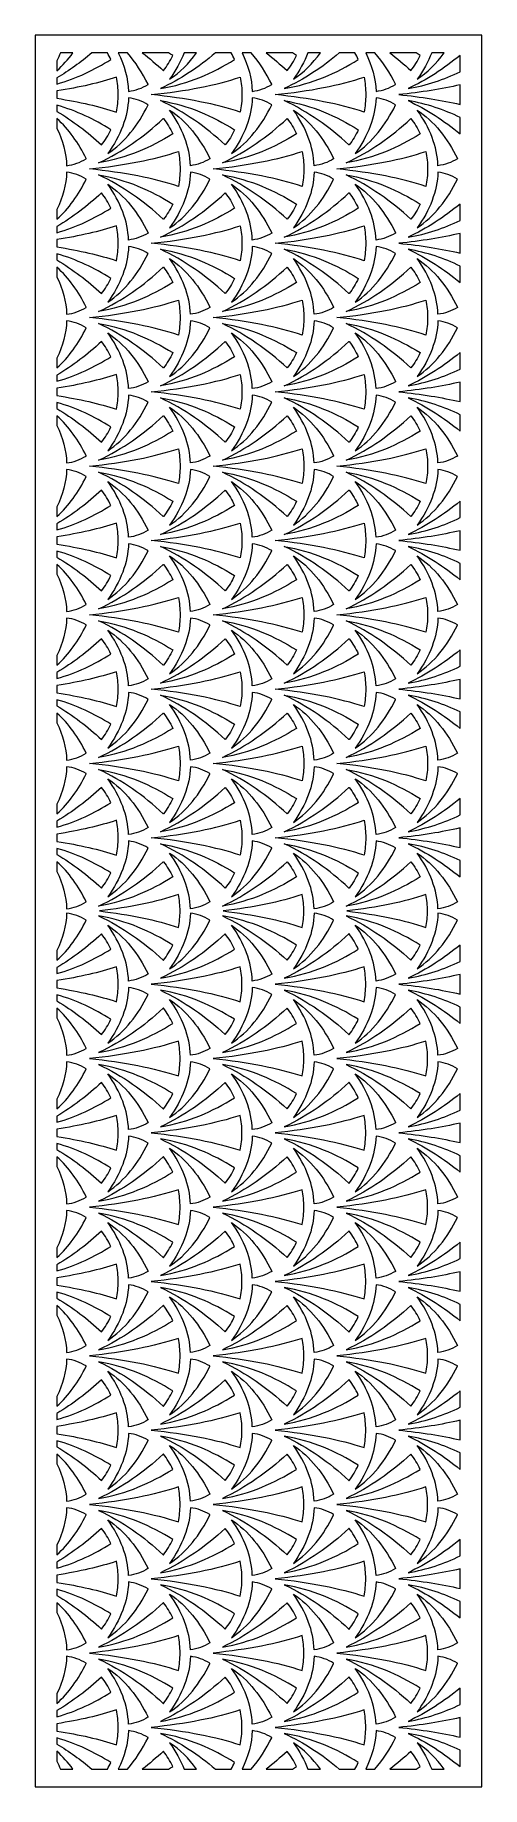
# Model space of a CAD drawing. Header units: centimetres. Extents: x 1.5 to 6.1, y -9 to 9.
import ezdxf

# ---------------------------------------------------------------- set-up
doc = ezdxf.new("R2010")
doc.units = ezdxf.units.CM
doc.header["$MEASUREMENT"] = 0
doc.layers.add('layer 1', color=7, linetype='Continuous')

msp = doc.modelspace()

# ---------------------------------------------------------------- linework, layer by layer
at = {"layer": 'layer 1', "color": 250, "lineweight": 9}
for points, knots in [([(1.50051, 9.00077), (1.50051, 9.00077), (6.0926, 9.00077), (6.0926, 9.00077), (6.0926, 9.00077), (6.0926, 9.00077), (6.0926, -9.00021), (6.0926, -9.00021), (6.0926, -9.00021), (6.0926, -9.00021), (1.50051, -9.00021), (1.50051, -9.00021), (1.50051, -9.00021), (1.50051, -9.00021), (1.50051, 9.00077), (1.50051, 9.00077)], [0, 0, 0, 0, 0.2, 0.2, 0.2, 0.2, 0.4, 0.4, 0.4, 0.4, 0.6, 0.6, 0.6, 0.6, 1, 1, 1, 1]), ([(1.76117, 8.81709), (1.76117, 8.81709), (1.88894, 8.81709), (1.88894, 8.81709), (1.88894, 8.81709), (1.8397, 8.74959), (1.78513, 8.68802), (1.72554, 8.6346), (1.72554, 8.6346), (1.72554, 8.6346), (1.72554, 8.73545), (1.72554, 8.73545), (1.72554, 8.73545), (1.73865, 8.76248), (1.75053, 8.78971), (1.76117, 8.81709)], [0, 0, 0, 0, 0.2, 0.2, 0.2, 0.2, 0.4, 0.4, 0.4, 0.4, 0.6, 0.6, 0.6, 0.6, 1, 1, 1, 1]), ([(2.08325, 8.81709), (2.08325, 8.81709), (2.24398, 8.81709), (2.24398, 8.81709), (2.24398, 8.81709), (2.2566, 8.7953), (2.26831, 8.77262), (2.27899, 8.74914), (2.27899, 8.74914), (2.1095, 8.64336), (1.92796, 8.55513), (1.72554, 8.49725), (1.72554, 8.49725), (1.72554, 8.49725), (1.72554, 8.56045), (1.72554, 8.56045), (1.72554, 8.56045), (1.85111, 8.63515), (1.97013, 8.72105), (2.08325, 8.81709)], [0, 0, 0, 0, 0.16666667, 0.16666667, 0.16666667, 0.16666667, 0.33333333, 0.33333333, 0.33333333, 0.33333333, 0.5, 0.5, 0.5, 0.5, 0.66666667, 0.66666667, 0.66666667, 0.66666667, 1, 1, 1, 1]), ([(2.35549, 8.81709), (2.35549, 8.81709), (2.44963, 8.81709), (2.44963, 8.81709), (2.44963, 8.81709), (2.53276, 8.72335), (2.60378, 8.61321), (2.66148, 8.49471), (2.66148, 8.49471), (2.66145, 8.49422), (2.66141, 8.49377), (2.66138, 8.49328), (2.66138, 8.49328), (2.59986, 8.45546), (2.53234, 8.43063), (2.46115, 8.42175), (2.46115, 8.42175), (2.45674, 8.55345), (2.42007, 8.68786), (2.35549, 8.81709)], [0, 0, 0, 0, 0.16666667, 0.16666667, 0.16666667, 0.16666667, 0.33333333, 0.33333333, 0.33333333, 0.33333333, 0.5, 0.5, 0.5, 0.5, 0.66666667, 0.66666667, 0.66666667, 0.66666667, 1, 1, 1, 1]), ([(2.6028, 8.81709), (2.6028, 8.81709), (2.87303, 8.81709), (2.87303, 8.81709), (2.87303, 8.81709), (2.88703, 8.80871), (2.90095, 8.8002), (2.91478, 8.79157), (2.91478, 8.79157), (2.88877, 8.73437), (2.85678, 8.6819), (2.81988, 8.63554), (2.81988, 8.63554), (2.81928, 8.63555), (2.81869, 8.63557), (2.81809, 8.63559), (2.81809, 8.63559), (2.74867, 8.70011), (2.67695, 8.7607), (2.6028, 8.81709)], [0, 0, 0, 0, 0.16666667, 0.16666667, 0.16666667, 0.16666667, 0.33333333, 0.33333333, 0.33333333, 0.33333333, 0.5, 0.5, 0.5, 0.5, 0.66666667, 0.66666667, 0.66666667, 0.66666667, 1, 1, 1, 1]), ([(3.35482, 8.81709), (3.35482, 8.81709), (3.51557, 8.81709), (3.51557, 8.81709), (3.51557, 8.81709), (3.52819, 8.7953), (3.5399, 8.77262), (3.55058, 8.74914), (3.55058, 8.74914), (3.32521, 8.60848), (3.07856, 8.49882), (2.78984, 8.45035), (2.78984, 8.45035), (2.99364, 8.54608), (3.18118, 8.66966), (3.35482, 8.81709)], [0, 0, 0, 0, 0.2, 0.2, 0.2, 0.2, 0.4, 0.4, 0.4, 0.4, 0.6, 0.6, 0.6, 0.6, 1, 1, 1, 1]), ([(3.03277, 8.81709), (3.03277, 8.81709), (3.16053, 8.81709), (3.16053, 8.81709), (3.16053, 8.81709), (3.08137, 8.70858), (2.98844, 8.61534), (2.88301, 8.54673), (2.88301, 8.54673), (2.94637, 8.63337), (2.99677, 8.72442), (3.03277, 8.81709)], [0, 0, 0, 0, 0.25, 0.25, 0.25, 0.25, 0.5, 0.5, 0.5, 0.5, 1, 1, 1, 1]), ([(3.62708, 8.81709), (3.62708, 8.81709), (3.72122, 8.81709), (3.72122, 8.81709), (3.72122, 8.81709), (3.80435, 8.72335), (3.87537, 8.61321), (3.93307, 8.49471), (3.93307, 8.49471), (3.93304, 8.49422), (3.933, 8.49377), (3.93295, 8.49328), (3.93295, 8.49328), (3.87145, 8.45546), (3.80393, 8.43063), (3.73275, 8.42175), (3.73275, 8.42175), (3.72835, 8.55345), (3.69167, 8.68786), (3.62708, 8.81709)], [0, 0, 0, 0, 0.16666667, 0.16666667, 0.16666667, 0.16666667, 0.33333333, 0.33333333, 0.33333333, 0.33333333, 0.5, 0.5, 0.5, 0.5, 0.66666667, 0.66666667, 0.66666667, 0.66666667, 1, 1, 1, 1]), ([(3.87439, 8.81709), (3.87439, 8.81709), (4.14463, 8.81709), (4.14463, 8.81709), (4.14463, 8.81709), (4.15863, 8.80871), (4.17254, 8.8002), (4.18638, 8.79157), (4.18638, 8.79157), (4.16035, 8.73437), (4.12837, 8.6819), (4.09145, 8.63554), (4.09145, 8.63554), (4.09087, 8.63555), (4.09027, 8.63557), (4.08968, 8.63559), (4.08968, 8.63559), (4.02026, 8.70011), (3.94854, 8.7607), (3.87439, 8.81709)], [0, 0, 0, 0, 0.16666667, 0.16666667, 0.16666667, 0.16666667, 0.33333333, 0.33333333, 0.33333333, 0.33333333, 0.5, 0.5, 0.5, 0.5, 0.66666667, 0.66666667, 0.66666667, 0.66666667, 1, 1, 1, 1]), ([(4.62641, 8.81709), (4.62641, 8.81709), (4.78716, 8.81709), (4.78716, 8.81709), (4.78716, 8.81709), (4.79979, 8.7953), (4.81149, 8.77262), (4.82217, 8.74914), (4.82217, 8.74914), (4.5968, 8.60848), (4.35016, 8.49882), (4.06143, 8.45035), (4.06143, 8.45035), (4.26523, 8.54608), (4.45277, 8.66966), (4.62641, 8.81709)], [0, 0, 0, 0, 0.2, 0.2, 0.2, 0.2, 0.4, 0.4, 0.4, 0.4, 0.6, 0.6, 0.6, 0.6, 1, 1, 1, 1]), ([(4.30435, 8.81709), (4.30435, 8.81709), (4.43211, 8.81709), (4.43211, 8.81709), (4.43211, 8.81709), (4.35295, 8.70858), (4.26002, 8.61534), (4.1546, 8.54673), (4.1546, 8.54673), (4.21795, 8.63337), (4.26835, 8.72442), (4.30435, 8.81709)], [0, 0, 0, 0, 0.25, 0.25, 0.25, 0.25, 0.5, 0.5, 0.5, 0.5, 1, 1, 1, 1]), ([(4.89866, 8.81709), (4.89866, 8.81709), (4.9928, 8.81709), (4.9928, 8.81709), (4.9928, 8.81709), (5.07594, 8.72335), (5.14696, 8.61321), (5.20467, 8.49471), (5.20467, 8.49471), (5.20463, 8.49422), (5.20459, 8.49377), (5.20454, 8.49328), (5.20454, 8.49328), (5.14304, 8.45546), (5.07552, 8.43063), (5.00434, 8.42175), (5.00434, 8.42175), (4.99994, 8.55345), (4.96325, 8.68786), (4.89866, 8.81709)], [0, 0, 0, 0, 0.16666667, 0.16666667, 0.16666667, 0.16666667, 0.33333333, 0.33333333, 0.33333333, 0.33333333, 0.5, 0.5, 0.5, 0.5, 0.66666667, 0.66666667, 0.66666667, 0.66666667, 1, 1, 1, 1]), ([(5.14598, 8.81709), (5.14598, 8.81709), (5.41622, 8.81709), (5.41622, 8.81709), (5.41622, 8.81709), (5.43022, 8.80871), (5.44414, 8.8002), (5.45797, 8.79157), (5.45797, 8.79157), (5.43195, 8.73437), (5.39996, 8.6819), (5.36305, 8.63554), (5.36305, 8.63554), (5.36246, 8.63555), (5.36187, 8.63557), (5.36126, 8.63559), (5.36126, 8.63559), (5.29185, 8.70011), (5.22012, 8.7607), (5.14598, 8.81709)], [0, 0, 0, 0, 0.16666667, 0.16666667, 0.16666667, 0.16666667, 0.33333333, 0.33333333, 0.33333333, 0.33333333, 0.5, 0.5, 0.5, 0.5, 0.66666667, 0.66666667, 0.66666667, 0.66666667, 1, 1, 1, 1]), ([(5.86758, 8.79164), (5.86758, 8.79164), (5.86758, 8.62337), (5.86758, 8.62337), (5.86758, 8.62337), (5.70435, 8.54393), (5.52832, 8.48313), (5.33302, 8.45035), (5.33302, 8.45035), (5.52497, 8.54051), (5.70249, 8.65539), (5.86758, 8.79164)], [0, 0, 0, 0, 0.25, 0.25, 0.25, 0.25, 0.5, 0.5, 0.5, 0.5, 1, 1, 1, 1]), ([(5.57595, 8.81709), (5.57595, 8.81709), (5.70371, 8.81709), (5.70371, 8.81709), (5.70371, 8.81709), (5.62455, 8.70858), (5.53161, 8.61534), (5.42617, 8.54673), (5.42617, 8.54673), (5.48954, 8.63337), (5.53996, 8.72442), (5.57595, 8.81709)], [0, 0, 0, 0, 0.25, 0.25, 0.25, 0.25, 0.5, 0.5, 0.5, 0.5, 1, 1, 1, 1]), ([(1.72554, 8.35046), (1.72554, 8.35046), (1.72554, 8.42667), (1.72554, 8.42667), (1.72554, 8.42667), (1.95708, 8.46245), (2.16283, 8.51047), (2.33741, 8.56776), (2.33741, 8.56776), (2.34905, 8.51037), (2.35525, 8.45034), (2.35525, 8.38855), (2.35525, 8.38855), (2.35525, 8.32677), (2.34905, 8.26676), (2.33741, 8.20936), (2.33741, 8.20936), (2.16283, 8.26666), (1.95708, 8.3147), (1.72554, 8.35046)], [0, 0, 0, 0, 0.16666667, 0.16666667, 0.16666667, 0.16666667, 0.33333333, 0.33333333, 0.33333333, 0.33333333, 0.5, 0.5, 0.5, 0.5, 0.66666667, 0.66666667, 0.66666667, 0.66666667, 1, 1, 1, 1]), ([(3.60901, 8.20936), (3.62063, 8.26676), (3.62684, 8.32677), (3.62684, 8.38855), (3.62684, 8.38855), (3.62684, 8.45034), (3.62064, 8.51037), (3.60901, 8.56776), (3.60901, 8.56776), (3.36167, 8.48659), (3.05184, 8.42401), (2.69469, 8.38856), (2.69469, 8.38856), (2.69472, 8.38856), (2.69476, 8.38856), (2.69479, 8.38855), (2.69479, 8.38855), (2.69476, 8.38855), (2.69472, 8.38855), (2.69469, 8.38855), (2.69469, 8.38855), (3.05184, 8.3531), (3.36167, 8.29053), (3.60901, 8.20936)], [0, 0, 0, 0, 0.14285714, 0.14285714, 0.14285714, 0.14285714, 0.28571429, 0.28571429, 0.28571429, 0.28571429, 0.42857143, 0.42857143, 0.42857143, 0.42857143, 0.57142857, 0.57142857, 0.57142857, 0.57142857, 0.71428571, 0.71428571, 0.71428571, 0.71428571, 1, 1, 1, 1]), ([(4.8806, 8.20936), (4.89222, 8.26676), (4.89843, 8.32677), (4.89843, 8.38855), (4.89843, 8.38855), (4.89843, 8.45034), (4.89222, 8.51037), (4.8806, 8.56776), (4.8806, 8.56776), (4.63326, 8.48659), (4.32343, 8.42401), (3.96627, 8.38856), (3.96627, 8.38856), (3.96631, 8.38856), (3.96635, 8.38856), (3.96639, 8.38855), (3.96639, 8.38855), (3.96635, 8.38855), (3.96631, 8.38855), (3.96627, 8.38855), (3.96627, 8.38855), (4.32343, 8.3531), (4.63326, 8.29053), (4.8806, 8.20936)], [0, 0, 0, 0, 0.14285714, 0.14285714, 0.14285714, 0.14285714, 0.28571429, 0.28571429, 0.28571429, 0.28571429, 0.42857143, 0.42857143, 0.42857143, 0.42857143, 0.57142857, 0.57142857, 0.57142857, 0.57142857, 0.71428571, 0.71428571, 0.71428571, 0.71428571, 1, 1, 1, 1]), ([(5.86758, 8.48916), (5.86758, 8.48916), (5.86758, 8.28799), (5.86758, 8.28799), (5.86758, 8.28799), (5.68022, 8.33133), (5.46897, 8.36562), (5.23786, 8.38855), (5.23786, 8.38855), (5.2379, 8.38855), (5.23794, 8.38855), (5.23798, 8.38855), (5.23798, 8.38855), (5.23794, 8.38856), (5.2379, 8.38856), (5.23786, 8.38856), (5.23786, 8.38856), (5.46897, 8.41151), (5.68022, 8.44582), (5.86758, 8.48916)], [0, 0, 0, 0, 0.16666667, 0.16666667, 0.16666667, 0.16666667, 0.33333333, 0.33333333, 0.33333333, 0.33333333, 0.5, 0.5, 0.5, 0.5, 0.66666667, 0.66666667, 0.66666667, 0.66666667, 1, 1, 1, 1]), ([(2.24721, 7.78317), (2.37885, 7.96317), (2.45469, 8.16218), (2.46115, 8.35536), (2.46115, 8.35536), (2.53212, 8.34652), (2.59942, 8.32182), (2.66078, 8.28422), (2.66078, 8.28422), (2.66101, 8.28361), (2.66125, 8.28302), (2.66148, 8.28242), (2.66148, 8.28242), (2.56139, 8.07686), (2.42131, 7.89644), (2.24721, 7.78317)], [0, 0, 0, 0, 0.2, 0.2, 0.2, 0.2, 0.4, 0.4, 0.4, 0.4, 0.6, 0.6, 0.6, 0.6, 1, 1, 1, 1]), ([(3.45568, 7.87196), (3.49257, 7.91834), (3.52456, 7.97078), (3.55058, 8.02799), (3.55058, 8.02799), (3.32521, 8.16863), (3.07856, 8.27831), (2.78984, 8.32677), (2.78984, 8.32677), (3.03299, 8.21257), (3.25301, 8.05871), (3.45388, 7.87201), (3.45388, 7.87201), (3.45448, 7.87198), (3.45506, 7.87198), (3.45568, 7.87196)], [0, 0, 0, 0, 0.2, 0.2, 0.2, 0.2, 0.4, 0.4, 0.4, 0.4, 0.6, 0.6, 0.6, 0.6, 1, 1, 1, 1]), ([(3.5188, 7.78317), (3.65044, 7.96317), (3.72629, 8.16218), (3.73275, 8.35536), (3.73275, 8.35536), (3.8037, 8.34652), (3.87101, 8.32182), (3.93237, 8.28422), (3.93237, 8.28422), (3.93261, 8.28361), (3.93284, 8.28302), (3.93307, 8.28242), (3.93307, 8.28242), (3.83298, 8.07686), (3.6929, 7.89644), (3.5188, 7.78317)], [0, 0, 0, 0, 0.2, 0.2, 0.2, 0.2, 0.4, 0.4, 0.4, 0.4, 0.6, 0.6, 0.6, 0.6, 1, 1, 1, 1]), ([(4.72726, 7.87196), (4.76416, 7.91834), (4.79615, 7.97078), (4.82217, 8.02799), (4.82217, 8.02799), (4.5968, 8.16863), (4.35016, 8.27831), (4.06143, 8.32677), (4.06143, 8.32677), (4.30458, 8.21257), (4.5246, 8.05871), (4.72546, 7.87201), (4.72546, 7.87201), (4.72607, 7.87198), (4.72666, 7.87198), (4.72726, 7.87196)], [0, 0, 0, 0, 0.2, 0.2, 0.2, 0.2, 0.4, 0.4, 0.4, 0.4, 0.6, 0.6, 0.6, 0.6, 1, 1, 1, 1]), ([(4.79038, 7.78317), (4.92202, 7.96317), (4.99788, 8.16218), (5.00434, 8.35536), (5.00434, 8.35536), (5.0753, 8.34652), (5.14261, 8.32182), (5.20395, 8.28422), (5.20395, 8.28422), (5.20419, 8.28361), (5.20444, 8.28302), (5.20467, 8.28242), (5.20467, 8.28242), (5.10456, 8.07686), (4.96449, 7.89644), (4.79038, 7.78317)], [0, 0, 0, 0, 0.2, 0.2, 0.2, 0.2, 0.4, 0.4, 0.4, 0.4, 0.6, 0.6, 0.6, 0.6, 1, 1, 1, 1]), ([(5.86758, 8.15379), (5.86758, 8.15379), (5.86758, 7.98553), (5.86758, 7.98553), (5.86758, 7.98553), (5.70249, 8.12177), (5.52497, 8.23661), (5.33302, 8.32677), (5.33302, 8.32677), (5.52832, 8.29399), (5.70435, 8.23321), (5.86758, 8.15379)], [0, 0, 0, 0, 0.25, 0.25, 0.25, 0.25, 0.5, 0.5, 0.5, 0.5, 1, 1, 1, 1]), ([(1.72554, 8.2167), (1.72554, 8.2167), (1.72554, 8.2799), (1.72554, 8.2799), (1.72554, 8.2799), (1.92796, 8.22203), (2.1095, 8.13376), (2.27899, 8.02799), (2.27899, 8.02799), (2.25297, 7.97078), (2.22098, 7.91834), (2.18408, 7.87196), (2.18408, 7.87196), (2.18347, 7.87198), (2.1829, 7.87198), (2.18229, 7.87201), (2.18229, 7.87201), (2.04011, 8.00417), (1.88832, 8.11989), (1.72554, 8.2167)], [0, 0, 0, 0, 0.16666667, 0.16666667, 0.16666667, 0.16666667, 0.33333333, 0.33333333, 0.33333333, 0.33333333, 0.5, 0.5, 0.5, 0.5, 0.66666667, 0.66666667, 0.66666667, 0.66666667, 1, 1, 1, 1]), ([(1.72554, 8.04171), (1.72554, 8.04171), (1.72554, 8.14255), (1.72554, 8.14255), (1.72554, 8.14255), (1.84753, 8.03319), (1.94851, 7.88963), (2.02571, 7.73113), (2.02571, 7.73113), (2.02567, 7.73065), (2.02562, 7.73018), (2.02558, 7.7297), (2.02558, 7.7297), (1.96406, 7.6919), (1.89656, 7.66706), (1.82537, 7.65819), (1.82537, 7.65819), (1.82109, 7.78587), (1.7865, 7.91611), (1.72554, 8.04171)], [0, 0, 0, 0, 0.16666667, 0.16666667, 0.16666667, 0.16666667, 0.33333333, 0.33333333, 0.33333333, 0.33333333, 0.5, 0.5, 0.5, 0.5, 0.66666667, 0.66666667, 0.66666667, 0.66666667, 1, 1, 1, 1]), ([(2.91478, 7.98556), (2.88877, 8.04273), (2.85681, 8.09517), (2.81993, 8.14151), (2.81993, 8.14151), (2.81931, 8.14152), (2.81871, 8.14153), (2.81809, 8.14153), (2.81809, 8.14153), (2.61722, 7.95483), (2.39719, 7.80098), (2.15404, 7.68677), (2.15404, 7.68677), (2.44277, 7.73523), (2.68943, 7.8449), (2.91478, 7.98556)], [0, 0, 0, 0, 0.2, 0.2, 0.2, 0.2, 0.4, 0.4, 0.4, 0.4, 0.6, 0.6, 0.6, 0.6, 1, 1, 1, 1]), ([(3.09695, 7.65819), (3.16815, 7.66706), (3.23565, 7.6919), (3.29716, 7.7297), (3.29716, 7.7297), (3.29721, 7.73018), (3.29725, 7.73065), (3.29728, 7.73113), (3.29728, 7.73113), (3.19719, 7.93669), (3.0571, 8.11711), (2.88301, 8.23037), (2.88301, 8.23037), (3.01464, 8.05038), (3.09049, 7.85136), (3.09695, 7.65819)], [0, 0, 0, 0, 0.2, 0.2, 0.2, 0.2, 0.4, 0.4, 0.4, 0.4, 0.6, 0.6, 0.6, 0.6, 1, 1, 1, 1]), ([(4.18638, 7.98556), (4.16036, 8.04273), (4.12839, 8.09517), (4.09152, 8.14151), (4.09152, 8.14151), (4.0909, 8.14152), (4.09028, 8.14153), (4.08968, 8.14153), (4.08968, 8.14153), (3.88881, 7.95483), (3.66878, 7.80098), (3.42563, 7.68677), (3.42563, 7.68677), (3.71436, 7.73523), (3.96101, 7.8449), (4.18638, 7.98556)], [0, 0, 0, 0, 0.2, 0.2, 0.2, 0.2, 0.4, 0.4, 0.4, 0.4, 0.6, 0.6, 0.6, 0.6, 1, 1, 1, 1]), ([(4.36854, 7.65819), (4.43974, 7.66706), (4.50724, 7.6919), (4.56875, 7.7297), (4.56875, 7.7297), (4.56879, 7.73018), (4.56884, 7.73065), (4.56887, 7.73113), (4.56887, 7.73113), (4.46877, 7.93669), (4.32868, 8.11711), (4.1546, 8.23037), (4.1546, 8.23037), (4.28622, 8.05038), (4.36208, 7.85136), (4.36854, 7.65819)], [0, 0, 0, 0, 0.2, 0.2, 0.2, 0.2, 0.4, 0.4, 0.4, 0.4, 0.6, 0.6, 0.6, 0.6, 1, 1, 1, 1]), ([(5.45797, 7.98556), (5.43195, 8.04273), (5.39999, 8.09517), (5.36309, 8.14151), (5.36309, 8.14151), (5.36249, 8.14152), (5.36187, 8.14153), (5.36126, 8.14153), (5.36126, 8.14153), (5.1604, 7.95483), (4.94037, 7.80098), (4.69722, 7.68677), (4.69722, 7.68677), (4.98595, 7.73523), (5.2326, 7.8449), (5.45797, 7.98556)], [0, 0, 0, 0, 0.2, 0.2, 0.2, 0.2, 0.4, 0.4, 0.4, 0.4, 0.6, 0.6, 0.6, 0.6, 1, 1, 1, 1]), ([(5.64013, 7.65819), (5.71131, 7.66706), (5.77883, 7.6919), (5.84034, 7.7297), (5.84034, 7.7297), (5.84038, 7.73018), (5.84043, 7.73065), (5.84046, 7.73113), (5.84046, 7.73113), (5.74036, 7.93669), (5.60028, 8.11711), (5.42617, 8.23037), (5.42617, 8.23037), (5.55782, 8.05038), (5.63367, 7.85136), (5.64013, 7.65819)], [0, 0, 0, 0, 0.2, 0.2, 0.2, 0.2, 0.4, 0.4, 0.4, 0.4, 0.6, 0.6, 0.6, 0.6, 1, 1, 1, 1]), ([(2.97321, 7.44578), (2.98484, 7.50317), (2.99104, 7.5632), (2.99104, 7.62498), (2.99104, 7.62498), (2.99104, 7.68677), (2.98484, 7.74681), (2.97321, 7.80419), (2.97321, 7.80419), (2.72588, 7.72302), (2.41605, 7.66044), (2.0589, 7.62499), (2.0589, 7.62499), (2.05893, 7.62499), (2.05896, 7.62499), (2.059, 7.62498), (2.059, 7.62498), (2.05896, 7.62498), (2.05893, 7.62498), (2.0589, 7.62498), (2.0589, 7.62498), (2.41605, 7.58952), (2.72588, 7.52696), (2.97321, 7.44578)], [0, 0, 0, 0, 0.14285714, 0.14285714, 0.14285714, 0.14285714, 0.28571429, 0.28571429, 0.28571429, 0.28571429, 0.42857143, 0.42857143, 0.42857143, 0.42857143, 0.57142857, 0.57142857, 0.57142857, 0.57142857, 0.71428571, 0.71428571, 0.71428571, 0.71428571, 1, 1, 1, 1]), ([(4.24481, 7.44578), (4.25642, 7.50317), (4.26262, 7.5632), (4.26262, 7.62498), (4.26262, 7.62498), (4.26262, 7.68677), (4.25642, 7.74681), (4.24481, 7.80419), (4.24481, 7.80419), (3.99746, 7.72302), (3.68764, 7.66044), (3.33049, 7.62499), (3.33049, 7.62499), (3.33052, 7.62499), (3.33055, 7.62499), (3.33059, 7.62498), (3.33059, 7.62498), (3.33055, 7.62498), (3.33052, 7.62498), (3.33049, 7.62498), (3.33049, 7.62498), (3.68764, 7.58952), (3.99746, 7.52696), (4.24481, 7.44578)], [0, 0, 0, 0, 0.14285714, 0.14285714, 0.14285714, 0.14285714, 0.28571429, 0.28571429, 0.28571429, 0.28571429, 0.42857143, 0.42857143, 0.42857143, 0.42857143, 0.57142857, 0.57142857, 0.57142857, 0.57142857, 0.71428571, 0.71428571, 0.71428571, 0.71428571, 1, 1, 1, 1]), ([(5.5164, 7.44578), (5.52801, 7.50317), (5.53421, 7.5632), (5.53421, 7.62498), (5.53421, 7.62498), (5.53421, 7.68677), (5.52801, 7.74681), (5.5164, 7.80419), (5.5164, 7.80419), (5.26905, 7.72302), (4.95923, 7.66044), (4.60207, 7.62499), (4.60207, 7.62499), (4.60211, 7.62499), (4.60215, 7.62499), (4.60218, 7.62498), (4.60218, 7.62498), (4.60215, 7.62498), (4.60211, 7.62498), (4.60207, 7.62498), (4.60207, 7.62498), (4.95923, 7.58952), (5.26905, 7.52696), (5.5164, 7.44578)], [0, 0, 0, 0, 0.14285714, 0.14285714, 0.14285714, 0.14285714, 0.28571429, 0.28571429, 0.28571429, 0.28571429, 0.42857143, 0.42857143, 0.42857143, 0.42857143, 0.57142857, 0.57142857, 0.57142857, 0.57142857, 0.71428571, 0.71428571, 0.71428571, 0.71428571, 1, 1, 1, 1]), ([(1.72554, 7.10745), (1.72554, 7.10745), (1.72554, 7.20829), (1.72554, 7.20829), (1.72554, 7.20829), (1.7865, 7.33389), (1.82109, 7.46411), (1.82537, 7.59178), (1.82537, 7.59178), (1.89633, 7.58294), (1.96362, 7.55825), (2.02499, 7.52063), (2.02499, 7.52063), (2.02522, 7.52003), (2.02547, 7.51944), (2.02571, 7.51884), (2.02571, 7.51884), (1.94851, 7.36033), (1.84753, 7.2168), (1.72554, 7.10745)], [0, 0, 0, 0, 0.16666667, 0.16666667, 0.16666667, 0.16666667, 0.33333333, 0.33333333, 0.33333333, 0.33333333, 0.5, 0.5, 0.5, 0.5, 0.66666667, 0.66666667, 0.66666667, 0.66666667, 1, 1, 1, 1]), ([(2.81988, 7.10839), (2.85678, 7.15476), (2.88877, 7.20721), (2.91478, 7.26441), (2.91478, 7.26441), (2.68943, 7.40506), (2.44277, 7.51473), (2.15404, 7.5632), (2.15404, 7.5632), (2.39719, 7.44899), (2.61722, 7.29514), (2.81809, 7.10843), (2.81809, 7.10843), (2.81869, 7.10842), (2.81928, 7.1084), (2.81988, 7.10839)], [0, 0, 0, 0, 0.2, 0.2, 0.2, 0.2, 0.4, 0.4, 0.4, 0.4, 0.6, 0.6, 0.6, 0.6, 1, 1, 1, 1]), ([(2.88301, 7.01959), (3.01464, 7.19959), (3.09049, 7.3986), (3.09695, 7.59178), (3.09695, 7.59178), (3.16791, 7.58294), (3.23521, 7.55825), (3.29658, 7.52063), (3.29658, 7.52063), (3.29681, 7.52003), (3.29705, 7.51944), (3.29728, 7.51884), (3.29728, 7.51884), (3.19719, 7.31329), (3.0571, 7.13286), (2.88301, 7.01959)], [0, 0, 0, 0, 0.2, 0.2, 0.2, 0.2, 0.4, 0.4, 0.4, 0.4, 0.6, 0.6, 0.6, 0.6, 1, 1, 1, 1]), ([(4.09145, 7.10839), (4.12837, 7.15476), (4.16035, 7.20721), (4.18638, 7.26441), (4.18638, 7.26441), (3.96101, 7.40506), (3.71436, 7.51473), (3.42563, 7.5632), (3.42563, 7.5632), (3.66878, 7.44899), (3.88881, 7.29514), (4.08968, 7.10843), (4.08968, 7.10843), (4.09027, 7.10842), (4.09087, 7.1084), (4.09145, 7.10839)], [0, 0, 0, 0, 0.2, 0.2, 0.2, 0.2, 0.4, 0.4, 0.4, 0.4, 0.6, 0.6, 0.6, 0.6, 1, 1, 1, 1]), ([(4.1546, 7.01959), (4.28622, 7.19959), (4.36208, 7.3986), (4.36854, 7.59178), (4.36854, 7.59178), (4.4395, 7.58294), (4.50681, 7.55825), (4.56816, 7.52063), (4.56816, 7.52063), (4.5684, 7.52003), (4.56864, 7.51944), (4.56887, 7.51884), (4.56887, 7.51884), (4.46877, 7.31329), (4.32868, 7.13286), (4.1546, 7.01959)], [0, 0, 0, 0, 0.2, 0.2, 0.2, 0.2, 0.4, 0.4, 0.4, 0.4, 0.6, 0.6, 0.6, 0.6, 1, 1, 1, 1]), ([(5.36305, 7.10839), (5.39996, 7.15476), (5.43195, 7.20721), (5.45797, 7.26441), (5.45797, 7.26441), (5.2326, 7.40506), (4.98595, 7.51473), (4.69722, 7.5632), (4.69722, 7.5632), (4.94037, 7.44899), (5.1604, 7.29514), (5.36126, 7.10843), (5.36126, 7.10843), (5.36187, 7.10842), (5.36246, 7.1084), (5.36305, 7.10839)], [0, 0, 0, 0, 0.2, 0.2, 0.2, 0.2, 0.4, 0.4, 0.4, 0.4, 0.6, 0.6, 0.6, 0.6, 1, 1, 1, 1]), ([(5.42617, 7.01959), (5.55782, 7.19959), (5.63367, 7.3986), (5.64013, 7.59178), (5.64013, 7.59178), (5.71109, 7.58294), (5.7784, 7.55825), (5.83975, 7.52063), (5.83975, 7.52063), (5.83998, 7.52003), (5.84023, 7.51944), (5.84046, 7.51884), (5.84046, 7.51884), (5.74036, 7.31329), (5.60028, 7.13286), (5.42617, 7.01959)], [0, 0, 0, 0, 0.2, 0.2, 0.2, 0.2, 0.4, 0.4, 0.4, 0.4, 0.6, 0.6, 0.6, 0.6, 1, 1, 1, 1]), ([(2.46115, 6.89461), (2.53234, 6.90349), (2.59986, 6.92831), (2.66138, 6.96612), (2.66138, 6.96612), (2.66141, 6.9666), (2.66145, 6.96707), (2.66148, 6.96755), (2.66148, 6.96755), (2.56139, 7.17311), (2.42131, 7.35353), (2.24721, 7.46681), (2.24721, 7.46681), (2.37885, 7.2868), (2.45469, 7.08779), (2.46115, 6.89461)], [0, 0, 0, 0, 0.2, 0.2, 0.2, 0.2, 0.4, 0.4, 0.4, 0.4, 0.6, 0.6, 0.6, 0.6, 1, 1, 1, 1]), ([(3.73275, 6.89461), (3.80393, 6.90349), (3.87145, 6.92831), (3.93295, 6.96612), (3.93295, 6.96612), (3.933, 6.9666), (3.93304, 6.96707), (3.93307, 6.96755), (3.93307, 6.96755), (3.83298, 7.17311), (3.6929, 7.35353), (3.5188, 7.46681), (3.5188, 7.46681), (3.65044, 7.2868), (3.72629, 7.08779), (3.73275, 6.89461)], [0, 0, 0, 0, 0.2, 0.2, 0.2, 0.2, 0.4, 0.4, 0.4, 0.4, 0.6, 0.6, 0.6, 0.6, 1, 1, 1, 1]), ([(5.00434, 6.89461), (5.07552, 6.90349), (5.14304, 6.92831), (5.20454, 6.96612), (5.20454, 6.96612), (5.20459, 6.9666), (5.20463, 6.96707), (5.20467, 6.96755), (5.20467, 6.96755), (5.10456, 7.17311), (4.96449, 7.35353), (4.79038, 7.46681), (4.79038, 7.46681), (4.92202, 7.2868), (4.99788, 7.08779), (5.00434, 6.89461)], [0, 0, 0, 0, 0.2, 0.2, 0.2, 0.2, 0.4, 0.4, 0.4, 0.4, 0.6, 0.6, 0.6, 0.6, 1, 1, 1, 1]), ([(1.72554, 6.97009), (1.72554, 6.97009), (1.72554, 7.0333), (1.72554, 7.0333), (1.72554, 7.0333), (1.88832, 7.13012), (2.04011, 7.2458), (2.18229, 7.37796), (2.18229, 7.37796), (2.18291, 7.37796), (2.18352, 7.37795), (2.18413, 7.37795), (2.18413, 7.37795), (2.22102, 7.33159), (2.25299, 7.27915), (2.27899, 7.22198), (2.27899, 7.22198), (2.1095, 7.1162), (1.92796, 7.02797), (1.72554, 6.97009)], [0, 0, 0, 0, 0.16666667, 0.16666667, 0.16666667, 0.16666667, 0.33333333, 0.33333333, 0.33333333, 0.33333333, 0.5, 0.5, 0.5, 0.5, 0.66666667, 0.66666667, 0.66666667, 0.66666667, 1, 1, 1, 1]), ([(3.55058, 7.22198), (3.52458, 7.27915), (3.49261, 7.33159), (3.45572, 7.37795), (3.45572, 7.37795), (3.45511, 7.37795), (3.45449, 7.37796), (3.45388, 7.37796), (3.45388, 7.37796), (3.25301, 7.19125), (3.03299, 7.0374), (2.78984, 6.9232), (2.78984, 6.9232), (3.07856, 6.97166), (3.32521, 7.08134), (3.55058, 7.22198)], [0, 0, 0, 0, 0.2, 0.2, 0.2, 0.2, 0.4, 0.4, 0.4, 0.4, 0.6, 0.6, 0.6, 0.6, 1, 1, 1, 1]), ([(4.82217, 7.22198), (4.79617, 7.27915), (4.76419, 7.33159), (4.72731, 7.37795), (4.72731, 7.37795), (4.7267, 7.37795), (4.72608, 7.37796), (4.72546, 7.37796), (4.72546, 7.37796), (4.5246, 7.19125), (4.30458, 7.0374), (4.06143, 6.9232), (4.06143, 6.9232), (4.35016, 6.97166), (4.5968, 7.08134), (4.82217, 7.22198)], [0, 0, 0, 0, 0.2, 0.2, 0.2, 0.2, 0.4, 0.4, 0.4, 0.4, 0.6, 0.6, 0.6, 0.6, 1, 1, 1, 1]), ([(5.86758, 7.26447), (5.86758, 7.26447), (5.86758, 7.09621), (5.86758, 7.09621), (5.86758, 7.09621), (5.70435, 7.01678), (5.52832, 6.95598), (5.33302, 6.9232), (5.33302, 6.9232), (5.52497, 7.01335), (5.70249, 7.12824), (5.86758, 7.26447)], [0, 0, 0, 0, 0.25, 0.25, 0.25, 0.25, 0.5, 0.5, 0.5, 0.5, 1, 1, 1, 1]), ([(1.72554, 6.82331), (1.72554, 6.82331), (1.72554, 6.89953), (1.72554, 6.89953), (1.72554, 6.89953), (1.95708, 6.93529), (2.16283, 6.98331), (2.33741, 7.04062), (2.33741, 7.04062), (2.34905, 6.98323), (2.35525, 6.92319), (2.35525, 6.86141), (2.35525, 6.86141), (2.35525, 6.79963), (2.34905, 6.73959), (2.33741, 6.6822), (2.33741, 6.6822), (2.16283, 6.7395), (1.95708, 6.78755), (1.72554, 6.82331)], [0, 0, 0, 0, 0.16666667, 0.16666667, 0.16666667, 0.16666667, 0.33333333, 0.33333333, 0.33333333, 0.33333333, 0.5, 0.5, 0.5, 0.5, 0.66666667, 0.66666667, 0.66666667, 0.66666667, 1, 1, 1, 1]), ([(3.60901, 6.6822), (3.62063, 6.73959), (3.62684, 6.79963), (3.62684, 6.86141), (3.62684, 6.86141), (3.62684, 6.92319), (3.62064, 6.98323), (3.60901, 7.04062), (3.60901, 7.04062), (3.36167, 6.95944), (3.05184, 6.89686), (2.69469, 6.86141), (2.69469, 6.86141), (2.69472, 6.86141), (2.69476, 6.86141), (2.69479, 6.86141), (2.69479, 6.86141), (2.69476, 6.86141), (2.69472, 6.86141), (2.69469, 6.8614), (2.69469, 6.8614), (3.05184, 6.82595), (3.36167, 6.76339), (3.60901, 6.6822)], [0, 0, 0, 0, 0.14285714, 0.14285714, 0.14285714, 0.14285714, 0.28571429, 0.28571429, 0.28571429, 0.28571429, 0.42857143, 0.42857143, 0.42857143, 0.42857143, 0.57142857, 0.57142857, 0.57142857, 0.57142857, 0.71428571, 0.71428571, 0.71428571, 0.71428571, 1, 1, 1, 1]), ([(4.8806, 6.6822), (4.89222, 6.73959), (4.89843, 6.79963), (4.89843, 6.86141), (4.89843, 6.86141), (4.89843, 6.92319), (4.89222, 6.98323), (4.8806, 7.04062), (4.8806, 7.04062), (4.63326, 6.95944), (4.32343, 6.89686), (3.96627, 6.86141), (3.96627, 6.86141), (3.96631, 6.86141), (3.96635, 6.86141), (3.96639, 6.86141), (3.96639, 6.86141), (3.96635, 6.86141), (3.96631, 6.86141), (3.96627, 6.8614), (3.96627, 6.8614), (4.32343, 6.82595), (4.63326, 6.76339), (4.8806, 6.6822)], [0, 0, 0, 0, 0.14285714, 0.14285714, 0.14285714, 0.14285714, 0.28571429, 0.28571429, 0.28571429, 0.28571429, 0.42857143, 0.42857143, 0.42857143, 0.42857143, 0.57142857, 0.57142857, 0.57142857, 0.57142857, 0.71428571, 0.71428571, 0.71428571, 0.71428571, 1, 1, 1, 1]), ([(5.86758, 6.96201), (5.86758, 6.96201), (5.86758, 6.76083), (5.86758, 6.76083), (5.86758, 6.76083), (5.68022, 6.80418), (5.46897, 6.83846), (5.23786, 6.8614), (5.23786, 6.8614), (5.2379, 6.86141), (5.23794, 6.86141), (5.23798, 6.86141), (5.23798, 6.86141), (5.23794, 6.86141), (5.2379, 6.86141), (5.23786, 6.86141), (5.23786, 6.86141), (5.46897, 6.88434), (5.68022, 6.91866), (5.86758, 6.96201)], [0, 0, 0, 0, 0.16666667, 0.16666667, 0.16666667, 0.16666667, 0.33333333, 0.33333333, 0.33333333, 0.33333333, 0.5, 0.5, 0.5, 0.5, 0.66666667, 0.66666667, 0.66666667, 0.66666667, 1, 1, 1, 1]), ([(1.72554, 6.68956), (1.72554, 6.68956), (1.72554, 6.75275), (1.72554, 6.75275), (1.72554, 6.75275), (1.92796, 6.69488), (2.1095, 6.60661), (2.27899, 6.50083), (2.27899, 6.50083), (2.25297, 6.44364), (2.22098, 6.39118), (2.18408, 6.34482), (2.18408, 6.34482), (2.18347, 6.34483), (2.1829, 6.34484), (2.18229, 6.34485), (2.18229, 6.34485), (2.04011, 6.47701), (1.88832, 6.59273), (1.72554, 6.68956)], [0, 0, 0, 0, 0.16666667, 0.16666667, 0.16666667, 0.16666667, 0.33333333, 0.33333333, 0.33333333, 0.33333333, 0.5, 0.5, 0.5, 0.5, 0.66666667, 0.66666667, 0.66666667, 0.66666667, 1, 1, 1, 1]), ([(2.24721, 6.25601), (2.37885, 6.43601), (2.45469, 6.63503), (2.46115, 6.82821), (2.46115, 6.82821), (2.53212, 6.81936), (2.59942, 6.79467), (2.66078, 6.75705), (2.66078, 6.75705), (2.66101, 6.75645), (2.66125, 6.75586), (2.66148, 6.75526), (2.66148, 6.75526), (2.56139, 6.54971), (2.42131, 6.36928), (2.24721, 6.25601)], [0, 0, 0, 0, 0.2, 0.2, 0.2, 0.2, 0.4, 0.4, 0.4, 0.4, 0.6, 0.6, 0.6, 0.6, 1, 1, 1, 1]), ([(3.45568, 6.34482), (3.49257, 6.39118), (3.52456, 6.44364), (3.55058, 6.50083), (3.55058, 6.50083), (3.32521, 6.64148), (3.07856, 6.75115), (2.78984, 6.79962), (2.78984, 6.79962), (3.03299, 6.68542), (3.25301, 6.53157), (3.45388, 6.34485), (3.45388, 6.34485), (3.45448, 6.34484), (3.45506, 6.34483), (3.45568, 6.34482)], [0, 0, 0, 0, 0.2, 0.2, 0.2, 0.2, 0.4, 0.4, 0.4, 0.4, 0.6, 0.6, 0.6, 0.6, 1, 1, 1, 1]), ([(3.09695, 6.13103), (3.16815, 6.13991), (3.23565, 6.16473), (3.29716, 6.20254), (3.29716, 6.20254), (3.29721, 6.20302), (3.29725, 6.20349), (3.29728, 6.20398), (3.29728, 6.20398), (3.19719, 6.40954), (3.0571, 6.58996), (2.88301, 6.70323), (2.88301, 6.70323), (3.01464, 6.52323), (3.09049, 6.32421), (3.09695, 6.13103)], [0, 0, 0, 0, 0.2, 0.2, 0.2, 0.2, 0.4, 0.4, 0.4, 0.4, 0.6, 0.6, 0.6, 0.6, 1, 1, 1, 1]), ([(3.5188, 6.25601), (3.65044, 6.43601), (3.72629, 6.63503), (3.73275, 6.82821), (3.73275, 6.82821), (3.8037, 6.81936), (3.87101, 6.79467), (3.93237, 6.75705), (3.93237, 6.75705), (3.93261, 6.75645), (3.93284, 6.75586), (3.93307, 6.75526), (3.93307, 6.75526), (3.83298, 6.54971), (3.6929, 6.36928), (3.5188, 6.25601)], [0, 0, 0, 0, 0.2, 0.2, 0.2, 0.2, 0.4, 0.4, 0.4, 0.4, 0.6, 0.6, 0.6, 0.6, 1, 1, 1, 1]), ([(4.72726, 6.34482), (4.76416, 6.39118), (4.79615, 6.44364), (4.82217, 6.50083), (4.82217, 6.50083), (4.5968, 6.64148), (4.35016, 6.75115), (4.06143, 6.79962), (4.06143, 6.79962), (4.30458, 6.68542), (4.5246, 6.53157), (4.72546, 6.34485), (4.72546, 6.34485), (4.72607, 6.34484), (4.72666, 6.34483), (4.72726, 6.34482)], [0, 0, 0, 0, 0.2, 0.2, 0.2, 0.2, 0.4, 0.4, 0.4, 0.4, 0.6, 0.6, 0.6, 0.6, 1, 1, 1, 1]), ([(4.36854, 6.13103), (4.43974, 6.13991), (4.50724, 6.16473), (4.56875, 6.20254), (4.56875, 6.20254), (4.56879, 6.20302), (4.56884, 6.20349), (4.56887, 6.20398), (4.56887, 6.20398), (4.46877, 6.40954), (4.32868, 6.58996), (4.1546, 6.70323), (4.1546, 6.70323), (4.28622, 6.52323), (4.36208, 6.32421), (4.36854, 6.13103)], [0, 0, 0, 0, 0.2, 0.2, 0.2, 0.2, 0.4, 0.4, 0.4, 0.4, 0.6, 0.6, 0.6, 0.6, 1, 1, 1, 1]), ([(4.79038, 6.25601), (4.92202, 6.43601), (4.99788, 6.63503), (5.00434, 6.82821), (5.00434, 6.82821), (5.0753, 6.81936), (5.14261, 6.79467), (5.20395, 6.75705), (5.20395, 6.75705), (5.20419, 6.75645), (5.20444, 6.75586), (5.20467, 6.75526), (5.20467, 6.75526), (5.10456, 6.54971), (4.96449, 6.36928), (4.79038, 6.25601)], [0, 0, 0, 0, 0.2, 0.2, 0.2, 0.2, 0.4, 0.4, 0.4, 0.4, 0.6, 0.6, 0.6, 0.6, 1, 1, 1, 1]), ([(5.86758, 6.62662), (5.86758, 6.62662), (5.86758, 6.45837), (5.86758, 6.45837), (5.86758, 6.45837), (5.70249, 6.59461), (5.52497, 6.70946), (5.33302, 6.79962), (5.33302, 6.79962), (5.52832, 6.76684), (5.70435, 6.70607), (5.86758, 6.62662)], [0, 0, 0, 0, 0.25, 0.25, 0.25, 0.25, 0.5, 0.5, 0.5, 0.5, 1, 1, 1, 1]), ([(5.64013, 6.13103), (5.71131, 6.13991), (5.77883, 6.16473), (5.84034, 6.20254), (5.84034, 6.20254), (5.84038, 6.20302), (5.84043, 6.20349), (5.84046, 6.20398), (5.84046, 6.20398), (5.74036, 6.40954), (5.60028, 6.58996), (5.42617, 6.70323), (5.42617, 6.70323), (5.55782, 6.52323), (5.63367, 6.32421), (5.64013, 6.13103)], [0, 0, 0, 0, 0.2, 0.2, 0.2, 0.2, 0.4, 0.4, 0.4, 0.4, 0.6, 0.6, 0.6, 0.6, 1, 1, 1, 1]), ([(1.72554, 6.51456), (1.72554, 6.51456), (1.72554, 6.6154), (1.72554, 6.6154), (1.72554, 6.6154), (1.84753, 6.50604), (1.94851, 6.36249), (2.02571, 6.20398), (2.02571, 6.20398), (2.02567, 6.20349), (2.02562, 6.20302), (2.02558, 6.20254), (2.02558, 6.20254), (1.96406, 6.16473), (1.89656, 6.13991), (1.82537, 6.13103), (1.82537, 6.13103), (1.82109, 6.25871), (1.7865, 6.38896), (1.72554, 6.51456)], [0, 0, 0, 0, 0.16666667, 0.16666667, 0.16666667, 0.16666667, 0.33333333, 0.33333333, 0.33333333, 0.33333333, 0.5, 0.5, 0.5, 0.5, 0.66666667, 0.66666667, 0.66666667, 0.66666667, 1, 1, 1, 1]), ([(2.91478, 6.45842), (2.88877, 6.51558), (2.85681, 6.56801), (2.81993, 6.61436), (2.81993, 6.61436), (2.81931, 6.61436), (2.81871, 6.61438), (2.81809, 6.61438), (2.81809, 6.61438), (2.61722, 6.42767), (2.39719, 6.27382), (2.15404, 6.15962), (2.15404, 6.15962), (2.44277, 6.20809), (2.68943, 6.31776), (2.91478, 6.45842)], [0, 0, 0, 0, 0.2, 0.2, 0.2, 0.2, 0.4, 0.4, 0.4, 0.4, 0.6, 0.6, 0.6, 0.6, 1, 1, 1, 1]), ([(4.18638, 6.45842), (4.16036, 6.51558), (4.12839, 6.56801), (4.09152, 6.61436), (4.09152, 6.61436), (4.0909, 6.61436), (4.09028, 6.61438), (4.08968, 6.61438), (4.08968, 6.61438), (3.88881, 6.42767), (3.66878, 6.27382), (3.42563, 6.15962), (3.42563, 6.15962), (3.71436, 6.20809), (3.96101, 6.31776), (4.18638, 6.45842)], [0, 0, 0, 0, 0.2, 0.2, 0.2, 0.2, 0.4, 0.4, 0.4, 0.4, 0.6, 0.6, 0.6, 0.6, 1, 1, 1, 1]), ([(5.45797, 6.45842), (5.43195, 6.51558), (5.39999, 6.56801), (5.36309, 6.61436), (5.36309, 6.61436), (5.36249, 6.61436), (5.36187, 6.61438), (5.36126, 6.61438), (5.36126, 6.61438), (5.1604, 6.42767), (4.94037, 6.27382), (4.69722, 6.15962), (4.69722, 6.15962), (4.98595, 6.20809), (5.2326, 6.31776), (5.45797, 6.45842)], [0, 0, 0, 0, 0.2, 0.2, 0.2, 0.2, 0.4, 0.4, 0.4, 0.4, 0.6, 0.6, 0.6, 0.6, 1, 1, 1, 1]), ([(2.97321, 5.91862), (2.98484, 5.97602), (2.99104, 6.03605), (2.99104, 6.09783), (2.99104, 6.09783), (2.99104, 6.15962), (2.98484, 6.21964), (2.97321, 6.27703), (2.97321, 6.27703), (2.72588, 6.19586), (2.41605, 6.13329), (2.0589, 6.09783), (2.0589, 6.09783), (2.05893, 6.09783), (2.05896, 6.09783), (2.059, 6.09783), (2.059, 6.09783), (2.05896, 6.09783), (2.05893, 6.09783), (2.0589, 6.09783), (2.0589, 6.09783), (2.41605, 6.06238), (2.72588, 5.9998), (2.97321, 5.91862)], [0, 0, 0, 0, 0.14285714, 0.14285714, 0.14285714, 0.14285714, 0.28571429, 0.28571429, 0.28571429, 0.28571429, 0.42857143, 0.42857143, 0.42857143, 0.42857143, 0.57142857, 0.57142857, 0.57142857, 0.57142857, 0.71428571, 0.71428571, 0.71428571, 0.71428571, 1, 1, 1, 1]), ([(4.24481, 5.91862), (4.25642, 5.97602), (4.26262, 6.03605), (4.26262, 6.09783), (4.26262, 6.09783), (4.26262, 6.15962), (4.25642, 6.21964), (4.24481, 6.27703), (4.24481, 6.27703), (3.99746, 6.19586), (3.68764, 6.13329), (3.33049, 6.09783), (3.33049, 6.09783), (3.33052, 6.09783), (3.33055, 6.09783), (3.33059, 6.09783), (3.33059, 6.09783), (3.33055, 6.09783), (3.33052, 6.09783), (3.33049, 6.09783), (3.33049, 6.09783), (3.68764, 6.06238), (3.99746, 5.9998), (4.24481, 5.91862)], [0, 0, 0, 0, 0.14285714, 0.14285714, 0.14285714, 0.14285714, 0.28571429, 0.28571429, 0.28571429, 0.28571429, 0.42857143, 0.42857143, 0.42857143, 0.42857143, 0.57142857, 0.57142857, 0.57142857, 0.57142857, 0.71428571, 0.71428571, 0.71428571, 0.71428571, 1, 1, 1, 1]), ([(5.5164, 5.91862), (5.52801, 5.97602), (5.53421, 6.03605), (5.53421, 6.09783), (5.53421, 6.09783), (5.53421, 6.15962), (5.52801, 6.21964), (5.5164, 6.27703), (5.5164, 6.27703), (5.26905, 6.19586), (4.95923, 6.13329), (4.60207, 6.09783), (4.60207, 6.09783), (4.60211, 6.09783), (4.60215, 6.09783), (4.60218, 6.09783), (4.60218, 6.09783), (4.60215, 6.09783), (4.60211, 6.09783), (4.60207, 6.09783), (4.60207, 6.09783), (4.95923, 6.06238), (5.26905, 5.9998), (5.5164, 5.91862)], [0, 0, 0, 0, 0.14285714, 0.14285714, 0.14285714, 0.14285714, 0.28571429, 0.28571429, 0.28571429, 0.28571429, 0.42857143, 0.42857143, 0.42857143, 0.42857143, 0.57142857, 0.57142857, 0.57142857, 0.57142857, 0.71428571, 0.71428571, 0.71428571, 0.71428571, 1, 1, 1, 1]), ([(1.72554, 5.58029), (1.72554, 5.58029), (1.72554, 5.68114), (1.72554, 5.68114), (1.72554, 5.68114), (1.7865, 5.80674), (1.82109, 5.93695), (1.82537, 6.06463), (1.82537, 6.06463), (1.89633, 6.05577), (1.96362, 6.03109), (2.02499, 5.99348), (2.02499, 5.99348), (2.02522, 5.99288), (2.02547, 5.99228), (2.02571, 5.99168), (2.02571, 5.99168), (1.94851, 5.83319), (1.84753, 5.68965), (1.72554, 5.58029)], [0, 0, 0, 0, 0.16666667, 0.16666667, 0.16666667, 0.16666667, 0.33333333, 0.33333333, 0.33333333, 0.33333333, 0.5, 0.5, 0.5, 0.5, 0.66666667, 0.66666667, 0.66666667, 0.66666667, 1, 1, 1, 1]), ([(2.81988, 5.58124), (2.85678, 5.62761), (2.88877, 5.68006), (2.91478, 5.73724), (2.91478, 5.73724), (2.68943, 5.87791), (2.44277, 5.98757), (2.15404, 6.03604), (2.15404, 6.03604), (2.39719, 5.92184), (2.61722, 5.76799), (2.81809, 5.58127), (2.81809, 5.58127), (2.81869, 5.58126), (2.81928, 5.58125), (2.81988, 5.58124)], [0, 0, 0, 0, 0.2, 0.2, 0.2, 0.2, 0.4, 0.4, 0.4, 0.4, 0.6, 0.6, 0.6, 0.6, 1, 1, 1, 1]), ([(2.88301, 5.49244), (3.01464, 5.67244), (3.09049, 5.87146), (3.09695, 6.06463), (3.09695, 6.06463), (3.16791, 6.05577), (3.23521, 6.03109), (3.29658, 5.99348), (3.29658, 5.99348), (3.29681, 5.99288), (3.29705, 5.99228), (3.29728, 5.99168), (3.29728, 5.99168), (3.19719, 5.78613), (3.0571, 5.6057), (2.88301, 5.49244)], [0, 0, 0, 0, 0.2, 0.2, 0.2, 0.2, 0.4, 0.4, 0.4, 0.4, 0.6, 0.6, 0.6, 0.6, 1, 1, 1, 1]), ([(4.09145, 5.58124), (4.12837, 5.62761), (4.16035, 5.68006), (4.18638, 5.73724), (4.18638, 5.73724), (3.96101, 5.87791), (3.71436, 5.98757), (3.42563, 6.03604), (3.42563, 6.03604), (3.66878, 5.92184), (3.88881, 5.76799), (4.08968, 5.58127), (4.08968, 5.58127), (4.09027, 5.58126), (4.09087, 5.58125), (4.09145, 5.58124)], [0, 0, 0, 0, 0.2, 0.2, 0.2, 0.2, 0.4, 0.4, 0.4, 0.4, 0.6, 0.6, 0.6, 0.6, 1, 1, 1, 1]), ([(4.1546, 5.49244), (4.28622, 5.67244), (4.36208, 5.87146), (4.36854, 6.06463), (4.36854, 6.06463), (4.4395, 6.05577), (4.50681, 6.03109), (4.56816, 5.99348), (4.56816, 5.99348), (4.5684, 5.99288), (4.56864, 5.99228), (4.56887, 5.99168), (4.56887, 5.99168), (4.46877, 5.78613), (4.32868, 5.6057), (4.1546, 5.49244)], [0, 0, 0, 0, 0.2, 0.2, 0.2, 0.2, 0.4, 0.4, 0.4, 0.4, 0.6, 0.6, 0.6, 0.6, 1, 1, 1, 1]), ([(5.36305, 5.58124), (5.39996, 5.62761), (5.43195, 5.68006), (5.45797, 5.73724), (5.45797, 5.73724), (5.2326, 5.87791), (4.98595, 5.98757), (4.69722, 6.03604), (4.69722, 6.03604), (4.94037, 5.92184), (5.1604, 5.76799), (5.36126, 5.58127), (5.36126, 5.58127), (5.36187, 5.58126), (5.36246, 5.58125), (5.36305, 5.58124)], [0, 0, 0, 0, 0.2, 0.2, 0.2, 0.2, 0.4, 0.4, 0.4, 0.4, 0.6, 0.6, 0.6, 0.6, 1, 1, 1, 1]), ([(5.42617, 5.49244), (5.55782, 5.67244), (5.63367, 5.87146), (5.64013, 6.06463), (5.64013, 6.06463), (5.71109, 6.05577), (5.7784, 6.03109), (5.83975, 5.99348), (5.83975, 5.99348), (5.83998, 5.99288), (5.84023, 5.99228), (5.84046, 5.99168), (5.84046, 5.99168), (5.74036, 5.78613), (5.60028, 5.6057), (5.42617, 5.49244)], [0, 0, 0, 0, 0.2, 0.2, 0.2, 0.2, 0.4, 0.4, 0.4, 0.4, 0.6, 0.6, 0.6, 0.6, 1, 1, 1, 1]), ([(1.72554, 5.44294), (1.72554, 5.44294), (1.72554, 5.50614), (1.72554, 5.50614), (1.72554, 5.50614), (1.88832, 5.60297), (2.04011, 5.71866), (2.18229, 5.85081), (2.18229, 5.85081), (2.18291, 5.8508), (2.18352, 5.85079), (2.18413, 5.85079), (2.18413, 5.85079), (2.22102, 5.80443), (2.25299, 5.752), (2.27899, 5.69484), (2.27899, 5.69484), (2.1095, 5.58906), (1.92796, 5.50081), (1.72554, 5.44294)], [0, 0, 0, 0, 0.16666667, 0.16666667, 0.16666667, 0.16666667, 0.33333333, 0.33333333, 0.33333333, 0.33333333, 0.5, 0.5, 0.5, 0.5, 0.66666667, 0.66666667, 0.66666667, 0.66666667, 1, 1, 1, 1]), ([(2.46115, 5.36745), (2.53234, 5.37633), (2.59986, 5.40115), (2.66138, 5.43897), (2.66138, 5.43897), (2.66141, 5.43944), (2.66145, 5.43993), (2.66148, 5.4404), (2.66148, 5.4404), (2.56139, 5.64596), (2.42131, 5.82638), (2.24721, 5.93965), (2.24721, 5.93965), (2.37885, 5.75965), (2.45469, 5.56063), (2.46115, 5.36745)], [0, 0, 0, 0, 0.2, 0.2, 0.2, 0.2, 0.4, 0.4, 0.4, 0.4, 0.6, 0.6, 0.6, 0.6, 1, 1, 1, 1]), ([(3.55058, 5.69484), (3.52458, 5.752), (3.49261, 5.80443), (3.45572, 5.85079), (3.45572, 5.85079), (3.45511, 5.85079), (3.45449, 5.8508), (3.45388, 5.85081), (3.45388, 5.85081), (3.25301, 5.6641), (3.03299, 5.51024), (2.78984, 5.39605), (2.78984, 5.39605), (3.07856, 5.44451), (3.32521, 5.55418), (3.55058, 5.69484)], [0, 0, 0, 0, 0.2, 0.2, 0.2, 0.2, 0.4, 0.4, 0.4, 0.4, 0.6, 0.6, 0.6, 0.6, 1, 1, 1, 1]), ([(3.73275, 5.36745), (3.80393, 5.37633), (3.87145, 5.40115), (3.93295, 5.43897), (3.93295, 5.43897), (3.933, 5.43944), (3.93304, 5.43993), (3.93307, 5.4404), (3.93307, 5.4404), (3.83298, 5.64596), (3.6929, 5.82638), (3.5188, 5.93965), (3.5188, 5.93965), (3.65044, 5.75965), (3.72629, 5.56063), (3.73275, 5.36745)], [0, 0, 0, 0, 0.2, 0.2, 0.2, 0.2, 0.4, 0.4, 0.4, 0.4, 0.6, 0.6, 0.6, 0.6, 1, 1, 1, 1]), ([(4.82217, 5.69484), (4.79617, 5.752), (4.76419, 5.80443), (4.72731, 5.85079), (4.72731, 5.85079), (4.7267, 5.85079), (4.72608, 5.8508), (4.72546, 5.85081), (4.72546, 5.85081), (4.5246, 5.6641), (4.30458, 5.51024), (4.06143, 5.39605), (4.06143, 5.39605), (4.35016, 5.44451), (4.5968, 5.55418), (4.82217, 5.69484)], [0, 0, 0, 0, 0.2, 0.2, 0.2, 0.2, 0.4, 0.4, 0.4, 0.4, 0.6, 0.6, 0.6, 0.6, 1, 1, 1, 1]), ([(5.00434, 5.36745), (5.07552, 5.37633), (5.14304, 5.40115), (5.20454, 5.43897), (5.20454, 5.43897), (5.20459, 5.43944), (5.20463, 5.43993), (5.20467, 5.4404), (5.20467, 5.4404), (5.10456, 5.64596), (4.96449, 5.82638), (4.79038, 5.93965), (4.79038, 5.93965), (4.92202, 5.75965), (4.99788, 5.56063), (5.00434, 5.36745)], [0, 0, 0, 0, 0.2, 0.2, 0.2, 0.2, 0.4, 0.4, 0.4, 0.4, 0.6, 0.6, 0.6, 0.6, 1, 1, 1, 1]), ([(5.86758, 5.73733), (5.86758, 5.73733), (5.86758, 5.56907), (5.86758, 5.56907), (5.86758, 5.56907), (5.70435, 5.48962), (5.52832, 5.42883), (5.33302, 5.39605), (5.33302, 5.39605), (5.52497, 5.48621), (5.70249, 5.60108), (5.86758, 5.73733)], [0, 0, 0, 0, 0.25, 0.25, 0.25, 0.25, 0.5, 0.5, 0.5, 0.5, 1, 1, 1, 1]), ([(1.72554, 5.29616), (1.72554, 5.29616), (1.72554, 5.37237), (1.72554, 5.37237), (1.72554, 5.37237), (1.95708, 5.40813), (2.16283, 5.45615), (2.33741, 5.51346), (2.33741, 5.51346), (2.34905, 5.45606), (2.35525, 5.39604), (2.35525, 5.33426), (2.35525, 5.33426), (2.35525, 5.27247), (2.34905, 5.21244), (2.33741, 5.15505), (2.33741, 5.15505), (2.16283, 5.21236), (1.95708, 5.2604), (1.72554, 5.29616)], [0, 0, 0, 0, 0.16666667, 0.16666667, 0.16666667, 0.16666667, 0.33333333, 0.33333333, 0.33333333, 0.33333333, 0.5, 0.5, 0.5, 0.5, 0.66666667, 0.66666667, 0.66666667, 0.66666667, 1, 1, 1, 1]), ([(3.60901, 5.15505), (3.62063, 5.21244), (3.62684, 5.27247), (3.62684, 5.33426), (3.62684, 5.33426), (3.62684, 5.39604), (3.62064, 5.45606), (3.60901, 5.51346), (3.60901, 5.51346), (3.36167, 5.43228), (3.05184, 5.36971), (2.69469, 5.33426), (2.69469, 5.33426), (2.69472, 5.33426), (2.69476, 5.33426), (2.69479, 5.33426), (2.69479, 5.33426), (2.69476, 5.33426), (2.69472, 5.33426), (2.69469, 5.33426), (2.69469, 5.33426), (3.05184, 5.2988), (3.36167, 5.23623), (3.60901, 5.15505)], [0, 0, 0, 0, 0.14285714, 0.14285714, 0.14285714, 0.14285714, 0.28571429, 0.28571429, 0.28571429, 0.28571429, 0.42857143, 0.42857143, 0.42857143, 0.42857143, 0.57142857, 0.57142857, 0.57142857, 0.57142857, 0.71428571, 0.71428571, 0.71428571, 0.71428571, 1, 1, 1, 1]), ([(4.8806, 5.15505), (4.89222, 5.21244), (4.89843, 5.27247), (4.89843, 5.33426), (4.89843, 5.33426), (4.89843, 5.39604), (4.89222, 5.45606), (4.8806, 5.51346), (4.8806, 5.51346), (4.63326, 5.43228), (4.32343, 5.36971), (3.96627, 5.33426), (3.96627, 5.33426), (3.96631, 5.33426), (3.96635, 5.33426), (3.96639, 5.33426), (3.96639, 5.33426), (3.96635, 5.33426), (3.96631, 5.33426), (3.96627, 5.33426), (3.96627, 5.33426), (4.32343, 5.2988), (4.63326, 5.23623), (4.8806, 5.15505)], [0, 0, 0, 0, 0.14285714, 0.14285714, 0.14285714, 0.14285714, 0.28571429, 0.28571429, 0.28571429, 0.28571429, 0.42857143, 0.42857143, 0.42857143, 0.42857143, 0.57142857, 0.57142857, 0.57142857, 0.57142857, 0.71428571, 0.71428571, 0.71428571, 0.71428571, 1, 1, 1, 1]), ([(5.86758, 5.43485), (5.86758, 5.43485), (5.86758, 5.23368), (5.86758, 5.23368), (5.86758, 5.23368), (5.68022, 5.27703), (5.46897, 5.31131), (5.23786, 5.33426), (5.23786, 5.33426), (5.2379, 5.33426), (5.23794, 5.33426), (5.23798, 5.33426), (5.23798, 5.33426), (5.23794, 5.33426), (5.2379, 5.33426), (5.23786, 5.33426), (5.23786, 5.33426), (5.46897, 5.3572), (5.68022, 5.39151), (5.86758, 5.43485)], [0, 0, 0, 0, 0.16666667, 0.16666667, 0.16666667, 0.16666667, 0.33333333, 0.33333333, 0.33333333, 0.33333333, 0.5, 0.5, 0.5, 0.5, 0.66666667, 0.66666667, 0.66666667, 0.66666667, 1, 1, 1, 1]), ([(1.72554, 5.1624), (1.72554, 5.1624), (1.72554, 5.2256), (1.72554, 5.2256), (1.72554, 5.2256), (1.92796, 5.16772), (2.1095, 5.07946), (2.27899, 4.97368), (2.27899, 4.97368), (2.25297, 4.91649), (2.22098, 4.86403), (2.18408, 4.81766), (2.18408, 4.81766), (2.18347, 4.81767), (2.1829, 4.81768), (2.18229, 4.81771), (2.18229, 4.81771), (2.04011, 4.94987), (1.88832, 5.06557), (1.72554, 5.1624)], [0, 0, 0, 0, 0.16666667, 0.16666667, 0.16666667, 0.16666667, 0.33333333, 0.33333333, 0.33333333, 0.33333333, 0.5, 0.5, 0.5, 0.5, 0.66666667, 0.66666667, 0.66666667, 0.66666667, 1, 1, 1, 1]), ([(2.24721, 4.72886), (2.37885, 4.90886), (2.45469, 5.10788), (2.46115, 5.30105), (2.46115, 5.30105), (2.53212, 5.29222), (2.59942, 5.26751), (2.66078, 5.22991), (2.66078, 5.22991), (2.66101, 5.22931), (2.66125, 5.2287), (2.66148, 5.2281), (2.66148, 5.2281), (2.56139, 5.02255), (2.42131, 4.84214), (2.24721, 4.72886)], [0, 0, 0, 0, 0.2, 0.2, 0.2, 0.2, 0.4, 0.4, 0.4, 0.4, 0.6, 0.6, 0.6, 0.6, 1, 1, 1, 1]), ([(3.45568, 4.81766), (3.49257, 4.86403), (3.52456, 4.91649), (3.55058, 4.97368), (3.55058, 4.97368), (3.32521, 5.11432), (3.07856, 5.224), (2.78984, 5.27246), (2.78984, 5.27246), (3.03299, 5.15826), (3.25301, 5.00442), (3.45388, 4.81771), (3.45388, 4.81771), (3.45448, 4.81768), (3.45506, 4.81767), (3.45568, 4.81766)], [0, 0, 0, 0, 0.2, 0.2, 0.2, 0.2, 0.4, 0.4, 0.4, 0.4, 0.6, 0.6, 0.6, 0.6, 1, 1, 1, 1]), ([(3.5188, 4.72886), (3.65044, 4.90886), (3.72629, 5.10788), (3.73275, 5.30105), (3.73275, 5.30105), (3.8037, 5.29222), (3.87101, 5.26751), (3.93237, 5.22991), (3.93237, 5.22991), (3.93261, 5.22931), (3.93284, 5.2287), (3.93307, 5.2281), (3.93307, 5.2281), (3.83298, 5.02255), (3.6929, 4.84214), (3.5188, 4.72886)], [0, 0, 0, 0, 0.2, 0.2, 0.2, 0.2, 0.4, 0.4, 0.4, 0.4, 0.6, 0.6, 0.6, 0.6, 1, 1, 1, 1]), ([(4.72726, 4.81766), (4.76416, 4.86403), (4.79615, 4.91649), (4.82217, 4.97368), (4.82217, 4.97368), (4.5968, 5.11432), (4.35016, 5.224), (4.06143, 5.27246), (4.06143, 5.27246), (4.30458, 5.15826), (4.5246, 5.00442), (4.72546, 4.81771), (4.72546, 4.81771), (4.72607, 4.81768), (4.72666, 4.81767), (4.72726, 4.81766)], [0, 0, 0, 0, 0.2, 0.2, 0.2, 0.2, 0.4, 0.4, 0.4, 0.4, 0.6, 0.6, 0.6, 0.6, 1, 1, 1, 1]), ([(4.79038, 4.72886), (4.92202, 4.90886), (4.99788, 5.10788), (5.00434, 5.30105), (5.00434, 5.30105), (5.0753, 5.29222), (5.14261, 5.26751), (5.20395, 5.22991), (5.20395, 5.22991), (5.20419, 5.22931), (5.20444, 5.2287), (5.20467, 5.2281), (5.20467, 5.2281), (5.10456, 5.02255), (4.96449, 4.84214), (4.79038, 4.72886)], [0, 0, 0, 0, 0.2, 0.2, 0.2, 0.2, 0.4, 0.4, 0.4, 0.4, 0.6, 0.6, 0.6, 0.6, 1, 1, 1, 1]), ([(5.86758, 5.09947), (5.86758, 5.09947), (5.86758, 4.93122), (5.86758, 4.93122), (5.86758, 4.93122), (5.70249, 5.06745), (5.52497, 5.18231), (5.33302, 5.27246), (5.33302, 5.27246), (5.52832, 5.23968), (5.70435, 5.17891), (5.86758, 5.09947)], [0, 0, 0, 0, 0.25, 0.25, 0.25, 0.25, 0.5, 0.5, 0.5, 0.5, 1, 1, 1, 1]), ([(1.72554, 4.98742), (1.72554, 4.98742), (1.72554, 5.08824), (1.72554, 5.08824), (1.72554, 5.08824), (1.84753, 4.97888), (1.94851, 4.83533), (2.02571, 4.67683), (2.02571, 4.67683), (2.02567, 4.67635), (2.02562, 4.67588), (2.02558, 4.67539), (2.02558, 4.67539), (1.96406, 4.63757), (1.89656, 4.61275), (1.82537, 4.60387), (1.82537, 4.60387), (1.82109, 4.73155), (1.7865, 4.86181), (1.72554, 4.98742)], [0, 0, 0, 0, 0.16666667, 0.16666667, 0.16666667, 0.16666667, 0.33333333, 0.33333333, 0.33333333, 0.33333333, 0.5, 0.5, 0.5, 0.5, 0.66666667, 0.66666667, 0.66666667, 0.66666667, 1, 1, 1, 1]), ([(2.91478, 4.93126), (2.88877, 4.98842), (2.85681, 5.04085), (2.81993, 5.08721), (2.81993, 5.08721), (2.81931, 5.08722), (2.81871, 5.08722), (2.81809, 5.08724), (2.81809, 5.08724), (2.61722, 4.90051), (2.39719, 4.74667), (2.15404, 4.63247), (2.15404, 4.63247), (2.44277, 4.68094), (2.68943, 4.7906), (2.91478, 4.93126)], [0, 0, 0, 0, 0.2, 0.2, 0.2, 0.2, 0.4, 0.4, 0.4, 0.4, 0.6, 0.6, 0.6, 0.6, 1, 1, 1, 1]), ([(3.09695, 4.60387), (3.16815, 4.61275), (3.23565, 4.63757), (3.29716, 4.67539), (3.29716, 4.67539), (3.29721, 4.67588), (3.29725, 4.67635), (3.29728, 4.67683), (3.29728, 4.67683), (3.19719, 4.88237), (3.0571, 5.0628), (2.88301, 5.17607), (2.88301, 5.17607), (3.01464, 4.99607), (3.09049, 4.79705), (3.09695, 4.60387)], [0, 0, 0, 0, 0.2, 0.2, 0.2, 0.2, 0.4, 0.4, 0.4, 0.4, 0.6, 0.6, 0.6, 0.6, 1, 1, 1, 1]), ([(4.18638, 4.93126), (4.16036, 4.98842), (4.12839, 5.04085), (4.09152, 5.08721), (4.09152, 5.08721), (4.0909, 5.08722), (4.09028, 5.08722), (4.08968, 5.08724), (4.08968, 5.08724), (3.88881, 4.90051), (3.66878, 4.74667), (3.42563, 4.63247), (3.42563, 4.63247), (3.71436, 4.68094), (3.96101, 4.7906), (4.18638, 4.93126)], [0, 0, 0, 0, 0.2, 0.2, 0.2, 0.2, 0.4, 0.4, 0.4, 0.4, 0.6, 0.6, 0.6, 0.6, 1, 1, 1, 1]), ([(4.36854, 4.60387), (4.43974, 4.61275), (4.50724, 4.63757), (4.56875, 4.67539), (4.56875, 4.67539), (4.56879, 4.67588), (4.56884, 4.67635), (4.56887, 4.67683), (4.56887, 4.67683), (4.46877, 4.88237), (4.32868, 5.0628), (4.1546, 5.17607), (4.1546, 5.17607), (4.28622, 4.99607), (4.36208, 4.79705), (4.36854, 4.60387)], [0, 0, 0, 0, 0.2, 0.2, 0.2, 0.2, 0.4, 0.4, 0.4, 0.4, 0.6, 0.6, 0.6, 0.6, 1, 1, 1, 1]), ([(5.45797, 4.93126), (5.43195, 4.98842), (5.39999, 5.04085), (5.36309, 5.08721), (5.36309, 5.08721), (5.36249, 5.08722), (5.36187, 5.08722), (5.36126, 5.08724), (5.36126, 5.08724), (5.1604, 4.90051), (4.94037, 4.74667), (4.69722, 4.63247), (4.69722, 4.63247), (4.98595, 4.68094), (5.2326, 4.7906), (5.45797, 4.93126)], [0, 0, 0, 0, 0.2, 0.2, 0.2, 0.2, 0.4, 0.4, 0.4, 0.4, 0.6, 0.6, 0.6, 0.6, 1, 1, 1, 1]), ([(5.64013, 4.60387), (5.71131, 4.61275), (5.77883, 4.63757), (5.84034, 4.67539), (5.84034, 4.67539), (5.84038, 4.67588), (5.84043, 4.67635), (5.84046, 4.67683), (5.84046, 4.67683), (5.74036, 4.88237), (5.60028, 5.0628), (5.42617, 5.17607), (5.42617, 5.17607), (5.55782, 4.99607), (5.63367, 4.79705), (5.64013, 4.60387)], [0, 0, 0, 0, 0.2, 0.2, 0.2, 0.2, 0.4, 0.4, 0.4, 0.4, 0.6, 0.6, 0.6, 0.6, 1, 1, 1, 1]), ([(2.97321, 4.39148), (2.98484, 4.44887), (2.99104, 4.50889), (2.99104, 4.57067), (2.99104, 4.57067), (2.99104, 4.63246), (2.98484, 4.69249), (2.97321, 4.74988), (2.97321, 4.74988), (2.72588, 4.66872), (2.41605, 4.60613), (2.0589, 4.57069), (2.0589, 4.57069), (2.05893, 4.57069), (2.05896, 4.57069), (2.059, 4.57067), (2.059, 4.57067), (2.05896, 4.57067), (2.05893, 4.57067), (2.0589, 4.57067), (2.0589, 4.57067), (2.41605, 4.53522), (2.72588, 4.47265), (2.97321, 4.39148)], [0, 0, 0, 0, 0.14285714, 0.14285714, 0.14285714, 0.14285714, 0.28571429, 0.28571429, 0.28571429, 0.28571429, 0.42857143, 0.42857143, 0.42857143, 0.42857143, 0.57142857, 0.57142857, 0.57142857, 0.57142857, 0.71428571, 0.71428571, 0.71428571, 0.71428571, 1, 1, 1, 1]), ([(4.24481, 4.39148), (4.25642, 4.44887), (4.26262, 4.50889), (4.26262, 4.57067), (4.26262, 4.57067), (4.26262, 4.63246), (4.25642, 4.69249), (4.24481, 4.74988), (4.24481, 4.74988), (3.99746, 4.66872), (3.68764, 4.60613), (3.33049, 4.57069), (3.33049, 4.57069), (3.33052, 4.57069), (3.33055, 4.57069), (3.33059, 4.57067), (3.33059, 4.57067), (3.33055, 4.57067), (3.33052, 4.57067), (3.33049, 4.57067), (3.33049, 4.57067), (3.68764, 4.53522), (3.99746, 4.47265), (4.24481, 4.39148)], [0, 0, 0, 0, 0.14285714, 0.14285714, 0.14285714, 0.14285714, 0.28571429, 0.28571429, 0.28571429, 0.28571429, 0.42857143, 0.42857143, 0.42857143, 0.42857143, 0.57142857, 0.57142857, 0.57142857, 0.57142857, 0.71428571, 0.71428571, 0.71428571, 0.71428571, 1, 1, 1, 1]), ([(5.5164, 4.39148), (5.52801, 4.44887), (5.53421, 4.50889), (5.53421, 4.57067), (5.53421, 4.57067), (5.53421, 4.63246), (5.52801, 4.69249), (5.5164, 4.74988), (5.5164, 4.74988), (5.26905, 4.66872), (4.95923, 4.60613), (4.60207, 4.57069), (4.60207, 4.57069), (4.60211, 4.57069), (4.60215, 4.57069), (4.60218, 4.57067), (4.60218, 4.57067), (4.60215, 4.57067), (4.60211, 4.57067), (4.60207, 4.57067), (4.60207, 4.57067), (4.95923, 4.53522), (5.26905, 4.47265), (5.5164, 4.39148)], [0, 0, 0, 0, 0.14285714, 0.14285714, 0.14285714, 0.14285714, 0.28571429, 0.28571429, 0.28571429, 0.28571429, 0.42857143, 0.42857143, 0.42857143, 0.42857143, 0.57142857, 0.57142857, 0.57142857, 0.57142857, 0.71428571, 0.71428571, 0.71428571, 0.71428571, 1, 1, 1, 1]), ([(1.72554, 4.05315), (1.72554, 4.05315), (1.72554, 4.15399), (1.72554, 4.15399), (1.72554, 4.15399), (1.7865, 4.27959), (1.82109, 4.4098), (1.82537, 4.53748), (1.82537, 4.53748), (1.89633, 4.52863), (1.96362, 4.50393), (2.02499, 4.46633), (2.02499, 4.46633), (2.02522, 4.46573), (2.02547, 4.46513), (2.02571, 4.46453), (2.02571, 4.46453), (1.94851, 4.30603), (1.84753, 4.1625), (1.72554, 4.05315)], [0, 0, 0, 0, 0.16666667, 0.16666667, 0.16666667, 0.16666667, 0.33333333, 0.33333333, 0.33333333, 0.33333333, 0.5, 0.5, 0.5, 0.5, 0.66666667, 0.66666667, 0.66666667, 0.66666667, 1, 1, 1, 1]), ([(2.81988, 4.05408), (2.85678, 4.10046), (2.88877, 4.15291), (2.91478, 4.2101), (2.91478, 4.2101), (2.68943, 4.35074), (2.44277, 4.46042), (2.15404, 4.50889), (2.15404, 4.50889), (2.39719, 4.39469), (2.61722, 4.24083), (2.81809, 4.05413), (2.81809, 4.05413), (2.81869, 4.05411), (2.81928, 4.05411), (2.81988, 4.05408)], [0, 0, 0, 0, 0.2, 0.2, 0.2, 0.2, 0.4, 0.4, 0.4, 0.4, 0.6, 0.6, 0.6, 0.6, 1, 1, 1, 1]), ([(2.88301, 3.96528), (3.01464, 4.14529), (3.09049, 4.3443), (3.09695, 4.53748), (3.09695, 4.53748), (3.16791, 4.52863), (3.23521, 4.50393), (3.29658, 4.46633), (3.29658, 4.46633), (3.29681, 4.46573), (3.29705, 4.46513), (3.29728, 4.46453), (3.29728, 4.46453), (3.19719, 4.25897), (3.0571, 4.07856), (2.88301, 3.96528)], [0, 0, 0, 0, 0.2, 0.2, 0.2, 0.2, 0.4, 0.4, 0.4, 0.4, 0.6, 0.6, 0.6, 0.6, 1, 1, 1, 1]), ([(4.09145, 4.05408), (4.12837, 4.10046), (4.16035, 4.15291), (4.18638, 4.2101), (4.18638, 4.2101), (3.96101, 4.35074), (3.71436, 4.46042), (3.42563, 4.50889), (3.42563, 4.50889), (3.66878, 4.39469), (3.88881, 4.24083), (4.08968, 4.05413), (4.08968, 4.05413), (4.09027, 4.05411), (4.09087, 4.05411), (4.09145, 4.05408)], [0, 0, 0, 0, 0.2, 0.2, 0.2, 0.2, 0.4, 0.4, 0.4, 0.4, 0.6, 0.6, 0.6, 0.6, 1, 1, 1, 1]), ([(4.1546, 3.96528), (4.28622, 4.14529), (4.36208, 4.3443), (4.36854, 4.53748), (4.36854, 4.53748), (4.4395, 4.52863), (4.50681, 4.50393), (4.56816, 4.46633), (4.56816, 4.46633), (4.5684, 4.46573), (4.56864, 4.46513), (4.56887, 4.46453), (4.56887, 4.46453), (4.46877, 4.25897), (4.32868, 4.07856), (4.1546, 3.96528)], [0, 0, 0, 0, 0.2, 0.2, 0.2, 0.2, 0.4, 0.4, 0.4, 0.4, 0.6, 0.6, 0.6, 0.6, 1, 1, 1, 1]), ([(5.36305, 4.05408), (5.39996, 4.10046), (5.43195, 4.15291), (5.45797, 4.2101), (5.45797, 4.2101), (5.2326, 4.35074), (4.98595, 4.46042), (4.69722, 4.50889), (4.69722, 4.50889), (4.94037, 4.39469), (5.1604, 4.24083), (5.36126, 4.05413), (5.36126, 4.05413), (5.36187, 4.05411), (5.36246, 4.05411), (5.36305, 4.05408)], [0, 0, 0, 0, 0.2, 0.2, 0.2, 0.2, 0.4, 0.4, 0.4, 0.4, 0.6, 0.6, 0.6, 0.6, 1, 1, 1, 1]), ([(5.42617, 3.96528), (5.55782, 4.14529), (5.63367, 4.3443), (5.64013, 4.53748), (5.64013, 4.53748), (5.71109, 4.52863), (5.7784, 4.50393), (5.83975, 4.46633), (5.83975, 4.46633), (5.83998, 4.46573), (5.84023, 4.46513), (5.84046, 4.46453), (5.84046, 4.46453), (5.74036, 4.25897), (5.60028, 4.07856), (5.42617, 3.96528)], [0, 0, 0, 0, 0.2, 0.2, 0.2, 0.2, 0.4, 0.4, 0.4, 0.4, 0.6, 0.6, 0.6, 0.6, 1, 1, 1, 1]), ([(1.72554, 3.91579), (1.72554, 3.91579), (1.72554, 3.97899), (1.72554, 3.97899), (1.72554, 3.97899), (1.88832, 4.07581), (2.04011, 4.19149), (2.18229, 4.32365), (2.18229, 4.32365), (2.18291, 4.32365), (2.18352, 4.32364), (2.18413, 4.32363), (2.18413, 4.32363), (2.22102, 4.27728), (2.25299, 4.22486), (2.27899, 4.16768), (2.27899, 4.16768), (2.1095, 4.0619), (1.92796, 3.97366), (1.72554, 3.91579)], [0, 0, 0, 0, 0.16666667, 0.16666667, 0.16666667, 0.16666667, 0.33333333, 0.33333333, 0.33333333, 0.33333333, 0.5, 0.5, 0.5, 0.5, 0.66666667, 0.66666667, 0.66666667, 0.66666667, 1, 1, 1, 1]), ([(2.46115, 3.84031), (2.53234, 3.84919), (2.59986, 3.87401), (2.66138, 3.91182), (2.66138, 3.91182), (2.66141, 3.9123), (2.66145, 3.91277), (2.66148, 3.91325), (2.66148, 3.91325), (2.56139, 4.11881), (2.42131, 4.29922), (2.24721, 4.41249), (2.24721, 4.41249), (2.37885, 4.2325), (2.45469, 4.03348), (2.46115, 3.84031)], [0, 0, 0, 0, 0.2, 0.2, 0.2, 0.2, 0.4, 0.4, 0.4, 0.4, 0.6, 0.6, 0.6, 0.6, 1, 1, 1, 1]), ([(3.55058, 4.16768), (3.52458, 4.22486), (3.49261, 4.27728), (3.45572, 4.32363), (3.45572, 4.32363), (3.45511, 4.32364), (3.45449, 4.32365), (3.45388, 4.32365), (3.45388, 4.32365), (3.25301, 4.13694), (3.03299, 3.9831), (2.78984, 3.86889), (2.78984, 3.86889), (3.07856, 3.91736), (3.32521, 4.02702), (3.55058, 4.16768)], [0, 0, 0, 0, 0.2, 0.2, 0.2, 0.2, 0.4, 0.4, 0.4, 0.4, 0.6, 0.6, 0.6, 0.6, 1, 1, 1, 1]), ([(3.73275, 3.84031), (3.80393, 3.84919), (3.87145, 3.87401), (3.93295, 3.91182), (3.93295, 3.91182), (3.933, 3.9123), (3.93304, 3.91277), (3.93307, 3.91325), (3.93307, 3.91325), (3.83298, 4.11881), (3.6929, 4.29922), (3.5188, 4.41249), (3.5188, 4.41249), (3.65044, 4.2325), (3.72629, 4.03348), (3.73275, 3.84031)], [0, 0, 0, 0, 0.2, 0.2, 0.2, 0.2, 0.4, 0.4, 0.4, 0.4, 0.6, 0.6, 0.6, 0.6, 1, 1, 1, 1]), ([(4.82217, 4.16768), (4.79617, 4.22486), (4.76419, 4.27728), (4.72731, 4.32363), (4.72731, 4.32363), (4.7267, 4.32364), (4.72608, 4.32365), (4.72546, 4.32365), (4.72546, 4.32365), (4.5246, 4.13694), (4.30458, 3.9831), (4.06143, 3.86889), (4.06143, 3.86889), (4.35016, 3.91736), (4.5968, 4.02702), (4.82217, 4.16768)], [0, 0, 0, 0, 0.2, 0.2, 0.2, 0.2, 0.4, 0.4, 0.4, 0.4, 0.6, 0.6, 0.6, 0.6, 1, 1, 1, 1]), ([(5.00434, 3.84031), (5.07552, 3.84919), (5.14304, 3.87401), (5.20454, 3.91182), (5.20454, 3.91182), (5.20459, 3.9123), (5.20463, 3.91277), (5.20467, 3.91325), (5.20467, 3.91325), (5.10456, 4.11881), (4.96449, 4.29922), (4.79038, 4.41249), (4.79038, 4.41249), (4.92202, 4.2325), (4.99788, 4.03348), (5.00434, 3.84031)], [0, 0, 0, 0, 0.2, 0.2, 0.2, 0.2, 0.4, 0.4, 0.4, 0.4, 0.6, 0.6, 0.6, 0.6, 1, 1, 1, 1]), ([(5.86758, 4.21017), (5.86758, 4.21017), (5.86758, 4.04191), (5.86758, 4.04191), (5.86758, 4.04191), (5.70435, 3.96247), (5.52832, 3.90167), (5.33302, 3.86889), (5.33302, 3.86889), (5.52497, 3.95905), (5.70249, 4.07394), (5.86758, 4.21017)], [0, 0, 0, 0, 0.25, 0.25, 0.25, 0.25, 0.5, 0.5, 0.5, 0.5, 1, 1, 1, 1]), ([(1.72554, 3.76901), (1.72554, 3.76901), (1.72554, 3.84523), (1.72554, 3.84523), (1.72554, 3.84523), (1.95708, 3.88099), (2.16283, 3.929), (2.33741, 3.9863), (2.33741, 3.9863), (2.34905, 3.92892), (2.35525, 3.86889), (2.35525, 3.80711), (2.35525, 3.80711), (2.35525, 3.74531), (2.34905, 3.6853), (2.33741, 3.6279), (2.33741, 3.6279), (2.16283, 3.68519), (1.95708, 3.73323), (1.72554, 3.76901)], [0, 0, 0, 0, 0.16666667, 0.16666667, 0.16666667, 0.16666667, 0.33333333, 0.33333333, 0.33333333, 0.33333333, 0.5, 0.5, 0.5, 0.5, 0.66666667, 0.66666667, 0.66666667, 0.66666667, 1, 1, 1, 1]), ([(3.60901, 3.6279), (3.62063, 3.6853), (3.62684, 3.74531), (3.62684, 3.80711), (3.62684, 3.80711), (3.62684, 3.86889), (3.62064, 3.92892), (3.60901, 3.9863), (3.60901, 3.9863), (3.36167, 3.90513), (3.05184, 3.84256), (2.69469, 3.80711), (2.69469, 3.80711), (2.69472, 3.80711), (2.69476, 3.80711), (2.69479, 3.80711), (2.69479, 3.80711), (2.69476, 3.80709), (2.69472, 3.80709), (2.69469, 3.80709), (2.69469, 3.80709), (3.05184, 3.77164), (3.36167, 3.70907), (3.60901, 3.6279)], [0, 0, 0, 0, 0.14285714, 0.14285714, 0.14285714, 0.14285714, 0.28571429, 0.28571429, 0.28571429, 0.28571429, 0.42857143, 0.42857143, 0.42857143, 0.42857143, 0.57142857, 0.57142857, 0.57142857, 0.57142857, 0.71428571, 0.71428571, 0.71428571, 0.71428571, 1, 1, 1, 1]), ([(4.8806, 3.6279), (4.89222, 3.6853), (4.89843, 3.74531), (4.89843, 3.80711), (4.89843, 3.80711), (4.89843, 3.86889), (4.89222, 3.92892), (4.8806, 3.9863), (4.8806, 3.9863), (4.63326, 3.90513), (4.32343, 3.84256), (3.96627, 3.80711), (3.96627, 3.80711), (3.96631, 3.80711), (3.96635, 3.80711), (3.96639, 3.80711), (3.96639, 3.80711), (3.96635, 3.80709), (3.96631, 3.80709), (3.96627, 3.80709), (3.96627, 3.80709), (4.32343, 3.77164), (4.63326, 3.70907), (4.8806, 3.6279)], [0, 0, 0, 0, 0.14285714, 0.14285714, 0.14285714, 0.14285714, 0.28571429, 0.28571429, 0.28571429, 0.28571429, 0.42857143, 0.42857143, 0.42857143, 0.42857143, 0.57142857, 0.57142857, 0.57142857, 0.57142857, 0.71428571, 0.71428571, 0.71428571, 0.71428571, 1, 1, 1, 1]), ([(5.86758, 3.90771), (5.86758, 3.90771), (5.86758, 3.70653), (5.86758, 3.70653), (5.86758, 3.70653), (5.68022, 3.74987), (5.46897, 3.78416), (5.23786, 3.80709), (5.23786, 3.80709), (5.2379, 3.80709), (5.23794, 3.80709), (5.23798, 3.80711), (5.23798, 3.80711), (5.23794, 3.80711), (5.2379, 3.80711), (5.23786, 3.80711), (5.23786, 3.80711), (5.46897, 3.83005), (5.68022, 3.86436), (5.86758, 3.90771)], [0, 0, 0, 0, 0.16666667, 0.16666667, 0.16666667, 0.16666667, 0.33333333, 0.33333333, 0.33333333, 0.33333333, 0.5, 0.5, 0.5, 0.5, 0.66666667, 0.66666667, 0.66666667, 0.66666667, 1, 1, 1, 1]), ([(1.72554, 3.63524), (1.72554, 3.63524), (1.72554, 3.69844), (1.72554, 3.69844), (1.72554, 3.69844), (1.92796, 3.64057), (2.1095, 3.5523), (2.27899, 3.44652), (2.27899, 3.44652), (2.25297, 3.38933), (2.22098, 3.33689), (2.18408, 3.2905), (2.18408, 3.2905), (2.18347, 3.29053), (2.1829, 3.29053), (2.18229, 3.29055), (2.18229, 3.29055), (2.04011, 3.4227), (1.88832, 3.53842), (1.72554, 3.63524)], [0, 0, 0, 0, 0.16666667, 0.16666667, 0.16666667, 0.16666667, 0.33333333, 0.33333333, 0.33333333, 0.33333333, 0.5, 0.5, 0.5, 0.5, 0.66666667, 0.66666667, 0.66666667, 0.66666667, 1, 1, 1, 1]), ([(2.24721, 3.20171), (2.37885, 3.38171), (2.45469, 3.58072), (2.46115, 3.7739), (2.46115, 3.7739), (2.53212, 3.76505), (2.59942, 3.74036), (2.66078, 3.70276), (2.66078, 3.70276), (2.66101, 3.70215), (2.66125, 3.70156), (2.66148, 3.70096), (2.66148, 3.70096), (2.56139, 3.4954), (2.42131, 3.31498), (2.24721, 3.20171)], [0, 0, 0, 0, 0.2, 0.2, 0.2, 0.2, 0.4, 0.4, 0.4, 0.4, 0.6, 0.6, 0.6, 0.6, 1, 1, 1, 1]), ([(3.45568, 3.2905), (3.49257, 3.33689), (3.52456, 3.38933), (3.55058, 3.44652), (3.55058, 3.44652), (3.32521, 3.58718), (3.07856, 3.69685), (2.78984, 3.74531), (2.78984, 3.74531), (3.03299, 3.63111), (3.25301, 3.47725), (3.45388, 3.29055), (3.45388, 3.29055), (3.45448, 3.29053), (3.45506, 3.29053), (3.45568, 3.2905)], [0, 0, 0, 0, 0.2, 0.2, 0.2, 0.2, 0.4, 0.4, 0.4, 0.4, 0.6, 0.6, 0.6, 0.6, 1, 1, 1, 1]), ([(3.09695, 3.07673), (3.16815, 3.08561), (3.23565, 3.11043), (3.29716, 3.14824), (3.29716, 3.14824), (3.29721, 3.14872), (3.29725, 3.14919), (3.29728, 3.14967), (3.29728, 3.14967), (3.19719, 3.35523), (3.0571, 3.53565), (2.88301, 3.64891), (2.88301, 3.64891), (3.01464, 3.46892), (3.09049, 3.2699), (3.09695, 3.07673)], [0, 0, 0, 0, 0.2, 0.2, 0.2, 0.2, 0.4, 0.4, 0.4, 0.4, 0.6, 0.6, 0.6, 0.6, 1, 1, 1, 1]), ([(3.5188, 3.20171), (3.65044, 3.38171), (3.72629, 3.58072), (3.73275, 3.7739), (3.73275, 3.7739), (3.8037, 3.76505), (3.87101, 3.74036), (3.93237, 3.70276), (3.93237, 3.70276), (3.93261, 3.70215), (3.93284, 3.70156), (3.93307, 3.70096), (3.93307, 3.70096), (3.83298, 3.4954), (3.6929, 3.31498), (3.5188, 3.20171)], [0, 0, 0, 0, 0.2, 0.2, 0.2, 0.2, 0.4, 0.4, 0.4, 0.4, 0.6, 0.6, 0.6, 0.6, 1, 1, 1, 1]), ([(4.72726, 3.2905), (4.76416, 3.33689), (4.79615, 3.38933), (4.82217, 3.44652), (4.82217, 3.44652), (4.5968, 3.58718), (4.35016, 3.69685), (4.06143, 3.74531), (4.06143, 3.74531), (4.30458, 3.63111), (4.5246, 3.47725), (4.72546, 3.29055), (4.72546, 3.29055), (4.72607, 3.29053), (4.72666, 3.29053), (4.72726, 3.2905)], [0, 0, 0, 0, 0.2, 0.2, 0.2, 0.2, 0.4, 0.4, 0.4, 0.4, 0.6, 0.6, 0.6, 0.6, 1, 1, 1, 1]), ([(4.36854, 3.07673), (4.43974, 3.08561), (4.50724, 3.11043), (4.56875, 3.14824), (4.56875, 3.14824), (4.56879, 3.14872), (4.56884, 3.14919), (4.56887, 3.14967), (4.56887, 3.14967), (4.46877, 3.35523), (4.32868, 3.53565), (4.1546, 3.64891), (4.1546, 3.64891), (4.28622, 3.46892), (4.36208, 3.2699), (4.36854, 3.07673)], [0, 0, 0, 0, 0.2, 0.2, 0.2, 0.2, 0.4, 0.4, 0.4, 0.4, 0.6, 0.6, 0.6, 0.6, 1, 1, 1, 1]), ([(4.79038, 3.20171), (4.92202, 3.38171), (4.99788, 3.58072), (5.00434, 3.7739), (5.00434, 3.7739), (5.0753, 3.76505), (5.14261, 3.74036), (5.20395, 3.70276), (5.20395, 3.70276), (5.20419, 3.70215), (5.20444, 3.70156), (5.20467, 3.70096), (5.20467, 3.70096), (5.10456, 3.4954), (4.96449, 3.31498), (4.79038, 3.20171)], [0, 0, 0, 0, 0.2, 0.2, 0.2, 0.2, 0.4, 0.4, 0.4, 0.4, 0.6, 0.6, 0.6, 0.6, 1, 1, 1, 1]), ([(5.86758, 3.57233), (5.86758, 3.57233), (5.86758, 3.40407), (5.86758, 3.40407), (5.86758, 3.40407), (5.70249, 3.5403), (5.52497, 3.65515), (5.33302, 3.74531), (5.33302, 3.74531), (5.52832, 3.71254), (5.70435, 3.65177), (5.86758, 3.57233)], [0, 0, 0, 0, 0.25, 0.25, 0.25, 0.25, 0.5, 0.5, 0.5, 0.5, 1, 1, 1, 1]), ([(5.64013, 3.07673), (5.71131, 3.08561), (5.77883, 3.11043), (5.84034, 3.14824), (5.84034, 3.14824), (5.84038, 3.14872), (5.84043, 3.14919), (5.84046, 3.14967), (5.84046, 3.14967), (5.74036, 3.35523), (5.60028, 3.53565), (5.42617, 3.64891), (5.42617, 3.64891), (5.55782, 3.46892), (5.63367, 3.2699), (5.64013, 3.07673)], [0, 0, 0, 0, 0.2, 0.2, 0.2, 0.2, 0.4, 0.4, 0.4, 0.4, 0.6, 0.6, 0.6, 0.6, 1, 1, 1, 1]), ([(1.72554, 3.46025), (1.72554, 3.46025), (1.72554, 3.56108), (1.72554, 3.56108), (1.72554, 3.56108), (1.84753, 3.45173), (1.94851, 3.30817), (2.02571, 3.14967), (2.02571, 3.14967), (2.02567, 3.14919), (2.02562, 3.14872), (2.02558, 3.14824), (2.02558, 3.14824), (1.96406, 3.11043), (1.89656, 3.08561), (1.82537, 3.07673), (1.82537, 3.07673), (1.82109, 3.20441), (1.7865, 3.33465), (1.72554, 3.46025)], [0, 0, 0, 0, 0.16666667, 0.16666667, 0.16666667, 0.16666667, 0.33333333, 0.33333333, 0.33333333, 0.33333333, 0.5, 0.5, 0.5, 0.5, 0.66666667, 0.66666667, 0.66666667, 0.66666667, 1, 1, 1, 1]), ([(2.91478, 3.4041), (2.88877, 3.46127), (2.85681, 3.51371), (2.81993, 3.56007), (2.81993, 3.56007), (2.81931, 3.56007), (2.81871, 3.56007), (2.81809, 3.56007), (2.81809, 3.56007), (2.61722, 3.37337), (2.39719, 3.21952), (2.15404, 3.10533), (2.15404, 3.10533), (2.44277, 3.15377), (2.68943, 3.26345), (2.91478, 3.4041)], [0, 0, 0, 0, 0.2, 0.2, 0.2, 0.2, 0.4, 0.4, 0.4, 0.4, 0.6, 0.6, 0.6, 0.6, 1, 1, 1, 1]), ([(4.18638, 3.4041), (4.16036, 3.46127), (4.12839, 3.51371), (4.09152, 3.56007), (4.09152, 3.56007), (4.0909, 3.56007), (4.09028, 3.56007), (4.08968, 3.56007), (4.08968, 3.56007), (3.88881, 3.37337), (3.66878, 3.21952), (3.42563, 3.10533), (3.42563, 3.10533), (3.71436, 3.15377), (3.96101, 3.26345), (4.18638, 3.4041)], [0, 0, 0, 0, 0.2, 0.2, 0.2, 0.2, 0.4, 0.4, 0.4, 0.4, 0.6, 0.6, 0.6, 0.6, 1, 1, 1, 1]), ([(5.45797, 3.4041), (5.43195, 3.46127), (5.39999, 3.51371), (5.36309, 3.56007), (5.36309, 3.56007), (5.36249, 3.56007), (5.36187, 3.56007), (5.36126, 3.56007), (5.36126, 3.56007), (5.1604, 3.37337), (4.94037, 3.21952), (4.69722, 3.10533), (4.69722, 3.10533), (4.98595, 3.15377), (5.2326, 3.26345), (5.45797, 3.4041)], [0, 0, 0, 0, 0.2, 0.2, 0.2, 0.2, 0.4, 0.4, 0.4, 0.4, 0.6, 0.6, 0.6, 0.6, 1, 1, 1, 1]), ([(2.97321, 2.86433), (2.98484, 2.92171), (2.99104, 2.98174), (2.99104, 3.04353), (2.99104, 3.04353), (2.99104, 3.10531), (2.98484, 3.16534), (2.97321, 3.22273), (2.97321, 3.22273), (2.72588, 3.14155), (2.41605, 3.07898), (2.0589, 3.04353), (2.0589, 3.04353), (2.05893, 3.04353), (2.05896, 3.04353), (2.059, 3.04353), (2.059, 3.04353), (2.05896, 3.04353), (2.05893, 3.04353), (2.0589, 3.04352), (2.0589, 3.04352), (2.41605, 3.00807), (2.72588, 2.94549), (2.97321, 2.86433)], [0, 0, 0, 0, 0.14285714, 0.14285714, 0.14285714, 0.14285714, 0.28571429, 0.28571429, 0.28571429, 0.28571429, 0.42857143, 0.42857143, 0.42857143, 0.42857143, 0.57142857, 0.57142857, 0.57142857, 0.57142857, 0.71428571, 0.71428571, 0.71428571, 0.71428571, 1, 1, 1, 1]), ([(4.24481, 2.86433), (4.25642, 2.92171), (4.26262, 2.98174), (4.26262, 3.04353), (4.26262, 3.04353), (4.26262, 3.10531), (4.25642, 3.16534), (4.24481, 3.22273), (4.24481, 3.22273), (3.99746, 3.14155), (3.68764, 3.07898), (3.33049, 3.04353), (3.33049, 3.04353), (3.33052, 3.04353), (3.33055, 3.04353), (3.33059, 3.04353), (3.33059, 3.04353), (3.33055, 3.04353), (3.33052, 3.04353), (3.33049, 3.04352), (3.33049, 3.04352), (3.68764, 3.00807), (3.99746, 2.94549), (4.24481, 2.86433)], [0, 0, 0, 0, 0.14285714, 0.14285714, 0.14285714, 0.14285714, 0.28571429, 0.28571429, 0.28571429, 0.28571429, 0.42857143, 0.42857143, 0.42857143, 0.42857143, 0.57142857, 0.57142857, 0.57142857, 0.57142857, 0.71428571, 0.71428571, 0.71428571, 0.71428571, 1, 1, 1, 1]), ([(5.5164, 2.86433), (5.52801, 2.92171), (5.53421, 2.98174), (5.53421, 3.04353), (5.53421, 3.04353), (5.53421, 3.10531), (5.52801, 3.16534), (5.5164, 3.22273), (5.5164, 3.22273), (5.26905, 3.14155), (4.95923, 3.07898), (4.60207, 3.04353), (4.60207, 3.04353), (4.60211, 3.04353), (4.60215, 3.04353), (4.60218, 3.04353), (4.60218, 3.04353), (4.60215, 3.04353), (4.60211, 3.04353), (4.60207, 3.04352), (4.60207, 3.04352), (4.95923, 3.00807), (5.26905, 2.94549), (5.5164, 2.86433)], [0, 0, 0, 0, 0.14285714, 0.14285714, 0.14285714, 0.14285714, 0.28571429, 0.28571429, 0.28571429, 0.28571429, 0.42857143, 0.42857143, 0.42857143, 0.42857143, 0.57142857, 0.57142857, 0.57142857, 0.57142857, 0.71428571, 0.71428571, 0.71428571, 0.71428571, 1, 1, 1, 1]), ([(1.72554, 2.52598), (1.72554, 2.52598), (1.72554, 2.62684), (1.72554, 2.62684), (1.72554, 2.62684), (1.7865, 2.75244), (1.82109, 2.88265), (1.82537, 3.01033), (1.82537, 3.01033), (1.89633, 3.00148), (1.96362, 2.97679), (2.02499, 2.93918), (2.02499, 2.93918), (2.02522, 2.93858), (2.02547, 2.93798), (2.02571, 2.93738), (2.02571, 2.93738), (1.94851, 2.77887), (1.84753, 2.63534), (1.72554, 2.52598)], [0, 0, 0, 0, 0.16666667, 0.16666667, 0.16666667, 0.16666667, 0.33333333, 0.33333333, 0.33333333, 0.33333333, 0.5, 0.5, 0.5, 0.5, 0.66666667, 0.66666667, 0.66666667, 0.66666667, 1, 1, 1, 1]), ([(2.81988, 2.52693), (2.85678, 2.5733), (2.88877, 2.62575), (2.91478, 2.68294), (2.91478, 2.68294), (2.68943, 2.8236), (2.44277, 2.93327), (2.15404, 2.98174), (2.15404, 2.98174), (2.39719, 2.86753), (2.61722, 2.71369), (2.81809, 2.52697), (2.81809, 2.52697), (2.81869, 2.52696), (2.81928, 2.52694), (2.81988, 2.52693)], [0, 0, 0, 0, 0.2, 0.2, 0.2, 0.2, 0.4, 0.4, 0.4, 0.4, 0.6, 0.6, 0.6, 0.6, 1, 1, 1, 1]), ([(2.46115, 2.31315), (2.53234, 2.32203), (2.59986, 2.34685), (2.66138, 2.38466), (2.66138, 2.38466), (2.66141, 2.38514), (2.66145, 2.38561), (2.66148, 2.38611), (2.66148, 2.38611), (2.56139, 2.59165), (2.42131, 2.77208), (2.24721, 2.88535), (2.24721, 2.88535), (2.37885, 2.70534), (2.45469, 2.50633), (2.46115, 2.31315)], [0, 0, 0, 0, 0.2, 0.2, 0.2, 0.2, 0.4, 0.4, 0.4, 0.4, 0.6, 0.6, 0.6, 0.6, 1, 1, 1, 1]), ([(2.88301, 2.43813), (3.01464, 2.61812), (3.09049, 2.81714), (3.09695, 3.01033), (3.09695, 3.01033), (3.16791, 3.00148), (3.23521, 2.97679), (3.29658, 2.93918), (3.29658, 2.93918), (3.29681, 2.93858), (3.29705, 2.93798), (3.29728, 2.93738), (3.29728, 2.93738), (3.19719, 2.73182), (3.0571, 2.5514), (2.88301, 2.43813)], [0, 0, 0, 0, 0.2, 0.2, 0.2, 0.2, 0.4, 0.4, 0.4, 0.4, 0.6, 0.6, 0.6, 0.6, 1, 1, 1, 1]), ([(4.09145, 2.52693), (4.12837, 2.5733), (4.16035, 2.62575), (4.18638, 2.68294), (4.18638, 2.68294), (3.96101, 2.8236), (3.71436, 2.93327), (3.42563, 2.98174), (3.42563, 2.98174), (3.66878, 2.86753), (3.88881, 2.71369), (4.08968, 2.52697), (4.08968, 2.52697), (4.09027, 2.52696), (4.09087, 2.52694), (4.09145, 2.52693)], [0, 0, 0, 0, 0.2, 0.2, 0.2, 0.2, 0.4, 0.4, 0.4, 0.4, 0.6, 0.6, 0.6, 0.6, 1, 1, 1, 1]), ([(3.73275, 2.31315), (3.80393, 2.32203), (3.87145, 2.34685), (3.93295, 2.38466), (3.93295, 2.38466), (3.933, 2.38514), (3.93304, 2.38561), (3.93307, 2.38611), (3.93307, 2.38611), (3.83298, 2.59165), (3.6929, 2.77208), (3.5188, 2.88535), (3.5188, 2.88535), (3.65044, 2.70534), (3.72629, 2.50633), (3.73275, 2.31315)], [0, 0, 0, 0, 0.2, 0.2, 0.2, 0.2, 0.4, 0.4, 0.4, 0.4, 0.6, 0.6, 0.6, 0.6, 1, 1, 1, 1]), ([(4.1546, 2.43813), (4.28622, 2.61812), (4.36208, 2.81714), (4.36854, 3.01033), (4.36854, 3.01033), (4.4395, 3.00148), (4.50681, 2.97679), (4.56816, 2.93918), (4.56816, 2.93918), (4.5684, 2.93858), (4.56864, 2.93798), (4.56887, 2.93738), (4.56887, 2.93738), (4.46877, 2.73182), (4.32868, 2.5514), (4.1546, 2.43813)], [0, 0, 0, 0, 0.2, 0.2, 0.2, 0.2, 0.4, 0.4, 0.4, 0.4, 0.6, 0.6, 0.6, 0.6, 1, 1, 1, 1]), ([(5.36305, 2.52693), (5.39996, 2.5733), (5.43195, 2.62575), (5.45797, 2.68294), (5.45797, 2.68294), (5.2326, 2.8236), (4.98595, 2.93327), (4.69722, 2.98174), (4.69722, 2.98174), (4.94037, 2.86753), (5.1604, 2.71369), (5.36126, 2.52697), (5.36126, 2.52697), (5.36187, 2.52696), (5.36246, 2.52694), (5.36305, 2.52693)], [0, 0, 0, 0, 0.2, 0.2, 0.2, 0.2, 0.4, 0.4, 0.4, 0.4, 0.6, 0.6, 0.6, 0.6, 1, 1, 1, 1]), ([(5.00434, 2.31315), (5.07552, 2.32203), (5.14304, 2.34685), (5.20454, 2.38466), (5.20454, 2.38466), (5.20459, 2.38514), (5.20463, 2.38561), (5.20467, 2.38611), (5.20467, 2.38611), (5.10456, 2.59165), (4.96449, 2.77208), (4.79038, 2.88535), (4.79038, 2.88535), (4.92202, 2.70534), (4.99788, 2.50633), (5.00434, 2.31315)], [0, 0, 0, 0, 0.2, 0.2, 0.2, 0.2, 0.4, 0.4, 0.4, 0.4, 0.6, 0.6, 0.6, 0.6, 1, 1, 1, 1]), ([(5.42617, 2.43813), (5.55782, 2.61812), (5.63367, 2.81714), (5.64013, 3.01033), (5.64013, 3.01033), (5.71109, 3.00148), (5.7784, 2.97679), (5.83975, 2.93918), (5.83975, 2.93918), (5.83998, 2.93858), (5.84023, 2.93798), (5.84046, 2.93738), (5.84046, 2.93738), (5.74036, 2.73182), (5.60028, 2.5514), (5.42617, 2.43813)], [0, 0, 0, 0, 0.2, 0.2, 0.2, 0.2, 0.4, 0.4, 0.4, 0.4, 0.6, 0.6, 0.6, 0.6, 1, 1, 1, 1]), ([(1.72554, 2.38862), (1.72554, 2.38862), (1.72554, 2.45183), (1.72554, 2.45183), (1.72554, 2.45183), (1.88832, 2.54866), (2.04011, 2.66434), (2.18229, 2.7965), (2.18229, 2.7965), (2.18291, 2.7965), (2.18352, 2.79648), (2.18413, 2.79648), (2.18413, 2.79648), (2.22102, 2.75013), (2.25299, 2.69769), (2.27899, 2.64052), (2.27899, 2.64052), (2.1095, 2.53475), (1.92796, 2.4465), (1.72554, 2.38862)], [0, 0, 0, 0, 0.16666667, 0.16666667, 0.16666667, 0.16666667, 0.33333333, 0.33333333, 0.33333333, 0.33333333, 0.5, 0.5, 0.5, 0.5, 0.66666667, 0.66666667, 0.66666667, 0.66666667, 1, 1, 1, 1]), ([(3.55058, 2.64052), (3.52458, 2.69769), (3.49261, 2.75013), (3.45572, 2.79648), (3.45572, 2.79648), (3.45511, 2.79648), (3.45449, 2.7965), (3.45388, 2.7965), (3.45388, 2.7965), (3.25301, 2.60979), (3.03299, 2.45594), (2.78984, 2.34175), (2.78984, 2.34175), (3.07856, 2.3902), (3.32521, 2.49988), (3.55058, 2.64052)], [0, 0, 0, 0, 0.2, 0.2, 0.2, 0.2, 0.4, 0.4, 0.4, 0.4, 0.6, 0.6, 0.6, 0.6, 1, 1, 1, 1]), ([(4.82217, 2.64052), (4.79617, 2.69769), (4.76419, 2.75013), (4.72731, 2.79648), (4.72731, 2.79648), (4.7267, 2.79648), (4.72608, 2.7965), (4.72546, 2.7965), (4.72546, 2.7965), (4.5246, 2.60979), (4.30458, 2.45594), (4.06143, 2.34175), (4.06143, 2.34175), (4.35016, 2.3902), (4.5968, 2.49988), (4.82217, 2.64052)], [0, 0, 0, 0, 0.2, 0.2, 0.2, 0.2, 0.4, 0.4, 0.4, 0.4, 0.6, 0.6, 0.6, 0.6, 1, 1, 1, 1]), ([(5.86758, 2.68302), (5.86758, 2.68302), (5.86758, 2.51476), (5.86758, 2.51476), (5.86758, 2.51476), (5.70435, 2.43531), (5.52832, 2.37452), (5.33302, 2.34175), (5.33302, 2.34175), (5.52497, 2.43189), (5.70249, 2.54679), (5.86758, 2.68302)], [0, 0, 0, 0, 0.25, 0.25, 0.25, 0.25, 0.5, 0.5, 0.5, 0.5, 1, 1, 1, 1]), ([(1.72554, 2.24186), (1.72554, 2.24186), (1.72554, 2.31807), (1.72554, 2.31807), (1.72554, 2.31807), (1.95708, 2.35383), (2.16283, 2.40185), (2.33741, 2.45916), (2.33741, 2.45916), (2.34905, 2.40177), (2.35525, 2.34173), (2.35525, 2.27995), (2.35525, 2.27995), (2.35525, 2.21817), (2.34905, 2.15813), (2.33741, 2.10074), (2.33741, 2.10074), (2.16283, 2.15805), (1.95708, 2.20609), (1.72554, 2.24186)], [0, 0, 0, 0, 0.16666667, 0.16666667, 0.16666667, 0.16666667, 0.33333333, 0.33333333, 0.33333333, 0.33333333, 0.5, 0.5, 0.5, 0.5, 0.66666667, 0.66666667, 0.66666667, 0.66666667, 1, 1, 1, 1]), ([(3.60901, 2.10074), (3.62063, 2.15813), (3.62684, 2.21817), (3.62684, 2.27995), (3.62684, 2.27995), (3.62684, 2.34173), (3.62064, 2.40177), (3.60901, 2.45916), (3.60901, 2.45916), (3.36167, 2.37797), (3.05184, 2.3154), (2.69469, 2.27995), (2.69469, 2.27995), (2.69472, 2.27995), (2.69476, 2.27995), (2.69479, 2.27995), (2.69479, 2.27995), (2.69476, 2.27995), (2.69472, 2.27995), (2.69469, 2.27995), (2.69469, 2.27995), (3.05184, 2.2445), (3.36167, 2.18192), (3.60901, 2.10074)], [0, 0, 0, 0, 0.14285714, 0.14285714, 0.14285714, 0.14285714, 0.28571429, 0.28571429, 0.28571429, 0.28571429, 0.42857143, 0.42857143, 0.42857143, 0.42857143, 0.57142857, 0.57142857, 0.57142857, 0.57142857, 0.71428571, 0.71428571, 0.71428571, 0.71428571, 1, 1, 1, 1]), ([(4.8806, 2.10074), (4.89222, 2.15813), (4.89843, 2.21817), (4.89843, 2.27995), (4.89843, 2.27995), (4.89843, 2.34173), (4.89222, 2.40177), (4.8806, 2.45916), (4.8806, 2.45916), (4.63326, 2.37797), (4.32343, 2.3154), (3.96627, 2.27995), (3.96627, 2.27995), (3.96631, 2.27995), (3.96635, 2.27995), (3.96639, 2.27995), (3.96639, 2.27995), (3.96635, 2.27995), (3.96631, 2.27995), (3.96627, 2.27995), (3.96627, 2.27995), (4.32343, 2.2445), (4.63326, 2.18192), (4.8806, 2.10074)], [0, 0, 0, 0, 0.14285714, 0.14285714, 0.14285714, 0.14285714, 0.28571429, 0.28571429, 0.28571429, 0.28571429, 0.42857143, 0.42857143, 0.42857143, 0.42857143, 0.57142857, 0.57142857, 0.57142857, 0.57142857, 0.71428571, 0.71428571, 0.71428571, 0.71428571, 1, 1, 1, 1]), ([(5.86758, 2.38055), (5.86758, 2.38055), (5.86758, 2.17937), (5.86758, 2.17937), (5.86758, 2.17937), (5.68022, 2.22271), (5.46897, 2.257), (5.23786, 2.27995), (5.23786, 2.27995), (5.2379, 2.27995), (5.23794, 2.27995), (5.23798, 2.27995), (5.23798, 2.27995), (5.23794, 2.27995), (5.2379, 2.27995), (5.23786, 2.27995), (5.23786, 2.27995), (5.46897, 2.30288), (5.68022, 2.33721), (5.86758, 2.38055)], [0, 0, 0, 0, 0.16666667, 0.16666667, 0.16666667, 0.16666667, 0.33333333, 0.33333333, 0.33333333, 0.33333333, 0.5, 0.5, 0.5, 0.5, 0.66666667, 0.66666667, 0.66666667, 0.66666667, 1, 1, 1, 1]), ([(1.72554, 2.1081), (1.72554, 2.1081), (1.72554, 2.1713), (1.72554, 2.1713), (1.72554, 2.1713), (1.92796, 2.11342), (2.1095, 2.02515), (2.27899, 1.91937), (2.27899, 1.91937), (2.25297, 1.86218), (2.22098, 1.80972), (2.18408, 1.76335), (2.18408, 1.76335), (2.18347, 1.76337), (2.1829, 1.76338), (2.18229, 1.76339), (2.18229, 1.76339), (2.04011, 1.89555), (1.88832, 2.01127), (1.72554, 2.1081)], [0, 0, 0, 0, 0.16666667, 0.16666667, 0.16666667, 0.16666667, 0.33333333, 0.33333333, 0.33333333, 0.33333333, 0.5, 0.5, 0.5, 0.5, 0.66666667, 0.66666667, 0.66666667, 0.66666667, 1, 1, 1, 1]), ([(2.24721, 1.67455), (2.37885, 1.85455), (2.45469, 2.05357), (2.46115, 2.24676), (2.46115, 2.24676), (2.53212, 2.2379), (2.59942, 2.21321), (2.66078, 2.1756), (2.66078, 2.1756), (2.66101, 2.17501), (2.66125, 2.17441), (2.66148, 2.17379), (2.66148, 2.17379), (2.56139, 1.96825), (2.42131, 1.78782), (2.24721, 1.67455)], [0, 0, 0, 0, 0.2, 0.2, 0.2, 0.2, 0.4, 0.4, 0.4, 0.4, 0.6, 0.6, 0.6, 0.6, 1, 1, 1, 1]), ([(3.45568, 1.76335), (3.49257, 1.80972), (3.52456, 1.86218), (3.55058, 1.91937), (3.55058, 1.91937), (3.32521, 2.06002), (3.07856, 2.16969), (2.78984, 2.21815), (2.78984, 2.21815), (3.03299, 2.10397), (3.25301, 1.95011), (3.45388, 1.76339), (3.45388, 1.76339), (3.45448, 1.76338), (3.45506, 1.76337), (3.45568, 1.76335)], [0, 0, 0, 0, 0.2, 0.2, 0.2, 0.2, 0.4, 0.4, 0.4, 0.4, 0.6, 0.6, 0.6, 0.6, 1, 1, 1, 1]), ([(3.5188, 1.67455), (3.65044, 1.85455), (3.72629, 2.05357), (3.73275, 2.24676), (3.73275, 2.24676), (3.8037, 2.2379), (3.87101, 2.21321), (3.93237, 2.1756), (3.93237, 2.1756), (3.93261, 2.17501), (3.93284, 2.17441), (3.93307, 2.17379), (3.93307, 2.17379), (3.83298, 1.96825), (3.6929, 1.78782), (3.5188, 1.67455)], [0, 0, 0, 0, 0.2, 0.2, 0.2, 0.2, 0.4, 0.4, 0.4, 0.4, 0.6, 0.6, 0.6, 0.6, 1, 1, 1, 1]), ([(4.72726, 1.76335), (4.76416, 1.80972), (4.79615, 1.86218), (4.82217, 1.91937), (4.82217, 1.91937), (4.5968, 2.06002), (4.35016, 2.16969), (4.06143, 2.21815), (4.06143, 2.21815), (4.30458, 2.10397), (4.5246, 1.95011), (4.72546, 1.76339), (4.72546, 1.76339), (4.72607, 1.76338), (4.72666, 1.76337), (4.72726, 1.76335)], [0, 0, 0, 0, 0.2, 0.2, 0.2, 0.2, 0.4, 0.4, 0.4, 0.4, 0.6, 0.6, 0.6, 0.6, 1, 1, 1, 1]), ([(4.79038, 1.67455), (4.92202, 1.85455), (4.99788, 2.05357), (5.00434, 2.24676), (5.00434, 2.24676), (5.0753, 2.2379), (5.14261, 2.21321), (5.20395, 2.1756), (5.20395, 2.1756), (5.20419, 2.17501), (5.20444, 2.17441), (5.20467, 2.17379), (5.20467, 2.17379), (5.10456, 1.96825), (4.96449, 1.78782), (4.79038, 1.67455)], [0, 0, 0, 0, 0.2, 0.2, 0.2, 0.2, 0.4, 0.4, 0.4, 0.4, 0.6, 0.6, 0.6, 0.6, 1, 1, 1, 1]), ([(5.86758, 2.04517), (5.86758, 2.04517), (5.86758, 1.87691), (5.86758, 1.87691), (5.86758, 1.87691), (5.70249, 2.01315), (5.52497, 2.128), (5.33302, 2.21815), (5.33302, 2.21815), (5.52832, 2.18538), (5.70435, 2.12461), (5.86758, 2.04517)], [0, 0, 0, 0, 0.25, 0.25, 0.25, 0.25, 0.5, 0.5, 0.5, 0.5, 1, 1, 1, 1]), ([(1.72554, 1.93311), (1.72554, 1.93311), (1.72554, 2.03394), (1.72554, 2.03394), (1.72554, 2.03394), (1.84753, 1.92459), (1.94851, 1.78103), (2.02571, 1.62253), (2.02571, 1.62253), (2.02567, 1.62204), (2.02562, 1.62157), (2.02558, 1.62108), (2.02558, 1.62108), (1.96406, 1.58327), (1.89656, 1.55844), (1.82537, 1.54957), (1.82537, 1.54957), (1.82109, 1.67725), (1.7865, 1.80751), (1.72554, 1.93311)], [0, 0, 0, 0, 0.16666667, 0.16666667, 0.16666667, 0.16666667, 0.33333333, 0.33333333, 0.33333333, 0.33333333, 0.5, 0.5, 0.5, 0.5, 0.66666667, 0.66666667, 0.66666667, 0.66666667, 1, 1, 1, 1]), ([(2.91478, 1.87696), (2.88877, 1.93411), (2.85681, 1.98655), (2.81993, 2.0329), (2.81993, 2.0329), (2.81931, 2.0329), (2.81871, 2.03291), (2.81809, 2.03291), (2.81809, 2.03291), (2.61722, 1.84621), (2.39719, 1.69236), (2.15404, 1.57817), (2.15404, 1.57817), (2.44277, 1.62663), (2.68943, 1.7363), (2.91478, 1.87696)], [0, 0, 0, 0, 0.2, 0.2, 0.2, 0.2, 0.4, 0.4, 0.4, 0.4, 0.6, 0.6, 0.6, 0.6, 1, 1, 1, 1]), ([(3.09695, 1.54957), (3.16815, 1.55844), (3.23565, 1.58327), (3.29716, 1.62108), (3.29716, 1.62108), (3.29721, 1.62157), (3.29725, 1.62204), (3.29728, 1.62253), (3.29728, 1.62253), (3.19719, 1.82807), (3.0571, 2.00849), (2.88301, 2.12177), (2.88301, 2.12177), (3.01464, 1.94178), (3.09049, 1.74274), (3.09695, 1.54957)], [0, 0, 0, 0, 0.2, 0.2, 0.2, 0.2, 0.4, 0.4, 0.4, 0.4, 0.6, 0.6, 0.6, 0.6, 1, 1, 1, 1]), ([(4.18638, 1.87696), (4.16036, 1.93411), (4.12839, 1.98655), (4.09152, 2.0329), (4.09152, 2.0329), (4.0909, 2.0329), (4.09028, 2.03291), (4.08968, 2.03291), (4.08968, 2.03291), (3.88881, 1.84621), (3.66878, 1.69236), (3.42563, 1.57817), (3.42563, 1.57817), (3.71436, 1.62663), (3.96101, 1.7363), (4.18638, 1.87696)], [0, 0, 0, 0, 0.2, 0.2, 0.2, 0.2, 0.4, 0.4, 0.4, 0.4, 0.6, 0.6, 0.6, 0.6, 1, 1, 1, 1]), ([(4.36854, 1.54957), (4.43974, 1.55844), (4.50724, 1.58327), (4.56875, 1.62108), (4.56875, 1.62108), (4.56879, 1.62157), (4.56884, 1.62204), (4.56887, 1.62253), (4.56887, 1.62253), (4.46877, 1.82807), (4.32868, 2.00849), (4.1546, 2.12177), (4.1546, 2.12177), (4.28622, 1.94178), (4.36208, 1.74274), (4.36854, 1.54957)], [0, 0, 0, 0, 0.2, 0.2, 0.2, 0.2, 0.4, 0.4, 0.4, 0.4, 0.6, 0.6, 0.6, 0.6, 1, 1, 1, 1]), ([(5.45797, 1.87696), (5.43195, 1.93411), (5.39999, 1.98655), (5.36309, 2.0329), (5.36309, 2.0329), (5.36249, 2.0329), (5.36187, 2.03291), (5.36126, 2.03291), (5.36126, 2.03291), (5.1604, 1.84621), (4.94037, 1.69236), (4.69722, 1.57817), (4.69722, 1.57817), (4.98595, 1.62663), (5.2326, 1.7363), (5.45797, 1.87696)], [0, 0, 0, 0, 0.2, 0.2, 0.2, 0.2, 0.4, 0.4, 0.4, 0.4, 0.6, 0.6, 0.6, 0.6, 1, 1, 1, 1]), ([(5.64013, 1.54957), (5.71131, 1.55844), (5.77883, 1.58327), (5.84034, 1.62108), (5.84034, 1.62108), (5.84038, 1.62157), (5.84043, 1.62204), (5.84046, 1.62253), (5.84046, 1.62253), (5.74036, 1.82807), (5.60028, 2.00849), (5.42617, 2.12177), (5.42617, 2.12177), (5.55782, 1.94178), (5.63367, 1.74274), (5.64013, 1.54957)], [0, 0, 0, 0, 0.2, 0.2, 0.2, 0.2, 0.4, 0.4, 0.4, 0.4, 0.6, 0.6, 0.6, 0.6, 1, 1, 1, 1]), ([(2.97321, 1.33716), (2.98484, 1.39456), (2.99104, 1.45458), (2.99104, 1.51637), (2.99104, 1.51637), (2.99104, 1.57816), (2.98484, 1.63819), (2.97321, 1.69558), (2.97321, 1.69558), (2.72588, 1.61439), (2.41605, 1.55182), (2.0589, 1.51637), (2.0589, 1.51637), (2.05893, 1.51637), (2.05896, 1.51637), (2.059, 1.51637), (2.059, 1.51637), (2.05896, 1.51637), (2.05893, 1.51637), (2.0589, 1.51637), (2.0589, 1.51637), (2.41605, 1.48092), (2.72588, 1.41834), (2.97321, 1.33716)], [0, 0, 0, 0, 0.14285714, 0.14285714, 0.14285714, 0.14285714, 0.28571429, 0.28571429, 0.28571429, 0.28571429, 0.42857143, 0.42857143, 0.42857143, 0.42857143, 0.57142857, 0.57142857, 0.57142857, 0.57142857, 0.71428571, 0.71428571, 0.71428571, 0.71428571, 1, 1, 1, 1]), ([(4.24481, 1.33716), (4.25642, 1.39456), (4.26262, 1.45458), (4.26262, 1.51637), (4.26262, 1.51637), (4.26262, 1.57816), (4.25642, 1.63819), (4.24481, 1.69558), (4.24481, 1.69558), (3.99746, 1.61439), (3.68764, 1.55182), (3.33049, 1.51637), (3.33049, 1.51637), (3.33052, 1.51637), (3.33055, 1.51637), (3.33059, 1.51637), (3.33059, 1.51637), (3.33055, 1.51637), (3.33052, 1.51637), (3.33049, 1.51637), (3.33049, 1.51637), (3.68764, 1.48092), (3.99746, 1.41834), (4.24481, 1.33716)], [0, 0, 0, 0, 0.14285714, 0.14285714, 0.14285714, 0.14285714, 0.28571429, 0.28571429, 0.28571429, 0.28571429, 0.42857143, 0.42857143, 0.42857143, 0.42857143, 0.57142857, 0.57142857, 0.57142857, 0.57142857, 0.71428571, 0.71428571, 0.71428571, 0.71428571, 1, 1, 1, 1]), ([(5.5164, 1.33716), (5.52801, 1.39456), (5.53421, 1.45458), (5.53421, 1.51637), (5.53421, 1.51637), (5.53421, 1.57816), (5.52801, 1.63819), (5.5164, 1.69558), (5.5164, 1.69558), (5.26905, 1.61439), (4.95923, 1.55182), (4.60207, 1.51637), (4.60207, 1.51637), (4.60211, 1.51637), (4.60215, 1.51637), (4.60218, 1.51637), (4.60218, 1.51637), (4.60215, 1.51637), (4.60211, 1.51637), (4.60207, 1.51637), (4.60207, 1.51637), (4.95923, 1.48092), (5.26905, 1.41834), (5.5164, 1.33716)], [0, 0, 0, 0, 0.14285714, 0.14285714, 0.14285714, 0.14285714, 0.28571429, 0.28571429, 0.28571429, 0.28571429, 0.42857143, 0.42857143, 0.42857143, 0.42857143, 0.57142857, 0.57142857, 0.57142857, 0.57142857, 0.71428571, 0.71428571, 0.71428571, 0.71428571, 1, 1, 1, 1]), ([(1.72554, 0.99883), (1.72554, 0.99883), (1.72554, 1.09969), (1.72554, 1.09969), (1.72554, 1.09969), (1.7865, 1.22529), (1.82109, 1.35549), (1.82537, 1.48318), (1.82537, 1.48318), (1.89633, 1.47432), (1.96362, 1.44963), (2.02499, 1.41203), (2.02499, 1.41203), (2.02522, 1.41142), (2.02547, 1.41082), (2.02571, 1.41022), (2.02571, 1.41022), (1.94851, 1.25173), (1.84753, 1.10818), (1.72554, 0.99883)], [0, 0, 0, 0, 0.16666667, 0.16666667, 0.16666667, 0.16666667, 0.33333333, 0.33333333, 0.33333333, 0.33333333, 0.5, 0.5, 0.5, 0.5, 0.66666667, 0.66666667, 0.66666667, 0.66666667, 1, 1, 1, 1]), ([(2.81988, 0.99977), (2.85678, 1.04614), (2.88877, 1.0986), (2.91478, 1.1558), (2.91478, 1.1558), (2.68943, 1.29645), (2.44277, 1.40613), (2.15404, 1.45457), (2.15404, 1.45457), (2.39719, 1.34038), (2.61722, 1.18653), (2.81809, 0.99983), (2.81809, 0.99983), (2.81869, 0.9998), (2.81928, 0.99979), (2.81988, 0.99977)], [0, 0, 0, 0, 0.2, 0.2, 0.2, 0.2, 0.4, 0.4, 0.4, 0.4, 0.6, 0.6, 0.6, 0.6, 1, 1, 1, 1]), ([(2.88301, 0.91097), (3.01464, 1.09098), (3.09049, 1.29), (3.09695, 1.48318), (3.09695, 1.48318), (3.16791, 1.47432), (3.23521, 1.44963), (3.29658, 1.41203), (3.29658, 1.41203), (3.29681, 1.41142), (3.29705, 1.41082), (3.29728, 1.41022), (3.29728, 1.41022), (3.19719, 1.20467), (3.0571, 1.02426), (2.88301, 0.91097)], [0, 0, 0, 0, 0.2, 0.2, 0.2, 0.2, 0.4, 0.4, 0.4, 0.4, 0.6, 0.6, 0.6, 0.6, 1, 1, 1, 1]), ([(4.09145, 0.99977), (4.12837, 1.04614), (4.16035, 1.0986), (4.18638, 1.1558), (4.18638, 1.1558), (3.96101, 1.29645), (3.71436, 1.40613), (3.42563, 1.45457), (3.42563, 1.45457), (3.66878, 1.34038), (3.88881, 1.18653), (4.08968, 0.99983), (4.08968, 0.99983), (4.09027, 0.9998), (4.09087, 0.99979), (4.09145, 0.99977)], [0, 0, 0, 0, 0.2, 0.2, 0.2, 0.2, 0.4, 0.4, 0.4, 0.4, 0.6, 0.6, 0.6, 0.6, 1, 1, 1, 1]), ([(4.1546, 0.91097), (4.28622, 1.09098), (4.36208, 1.29), (4.36854, 1.48318), (4.36854, 1.48318), (4.4395, 1.47432), (4.50681, 1.44963), (4.56816, 1.41203), (4.56816, 1.41203), (4.5684, 1.41142), (4.56864, 1.41082), (4.56887, 1.41022), (4.56887, 1.41022), (4.46877, 1.20467), (4.32868, 1.02426), (4.1546, 0.91097)], [0, 0, 0, 0, 0.2, 0.2, 0.2, 0.2, 0.4, 0.4, 0.4, 0.4, 0.6, 0.6, 0.6, 0.6, 1, 1, 1, 1]), ([(5.36305, 0.99977), (5.39996, 1.04614), (5.43195, 1.0986), (5.45797, 1.1558), (5.45797, 1.1558), (5.2326, 1.29645), (4.98595, 1.40613), (4.69722, 1.45457), (4.69722, 1.45457), (4.94037, 1.34038), (5.1604, 1.18653), (5.36126, 0.99983), (5.36126, 0.99983), (5.36187, 0.9998), (5.36246, 0.99979), (5.36305, 0.99977)], [0, 0, 0, 0, 0.2, 0.2, 0.2, 0.2, 0.4, 0.4, 0.4, 0.4, 0.6, 0.6, 0.6, 0.6, 1, 1, 1, 1]), ([(5.42617, 0.91097), (5.55782, 1.09098), (5.63367, 1.29), (5.64013, 1.48318), (5.64013, 1.48318), (5.71109, 1.47432), (5.7784, 1.44963), (5.83975, 1.41203), (5.83975, 1.41203), (5.83998, 1.41142), (5.84023, 1.41082), (5.84046, 1.41022), (5.84046, 1.41022), (5.74036, 1.20467), (5.60028, 1.02426), (5.42617, 0.91097)], [0, 0, 0, 0, 0.2, 0.2, 0.2, 0.2, 0.4, 0.4, 0.4, 0.4, 0.6, 0.6, 0.6, 0.6, 1, 1, 1, 1]), ([(1.72554, 0.86148), (1.72554, 0.86148), (1.72554, 0.92469), (1.72554, 0.92469), (1.72554, 0.92469), (1.88832, 1.02151), (2.04011, 1.13719), (2.18229, 1.26935), (2.18229, 1.26935), (2.18291, 1.26934), (2.18352, 1.26934), (2.18413, 1.26933), (2.18413, 1.26933), (2.22102, 1.22297), (2.25299, 1.17053), (2.27899, 1.11338), (2.27899, 1.11338), (2.1095, 1.0076), (1.92796, 0.91935), (1.72554, 0.86148)], [0, 0, 0, 0, 0.16666667, 0.16666667, 0.16666667, 0.16666667, 0.33333333, 0.33333333, 0.33333333, 0.33333333, 0.5, 0.5, 0.5, 0.5, 0.66666667, 0.66666667, 0.66666667, 0.66666667, 1, 1, 1, 1]), ([(2.46115, 0.78599), (2.53234, 0.79486), (2.59986, 0.8197), (2.66138, 0.85751), (2.66138, 0.85751), (2.66141, 0.858), (2.66145, 0.85846), (2.66148, 0.85894), (2.66148, 0.85894), (2.56139, 1.06449), (2.42131, 1.24492), (2.24721, 1.35819), (2.24721, 1.35819), (2.37885, 1.1782), (2.45469, 0.97917), (2.46115, 0.78599)], [0, 0, 0, 0, 0.2, 0.2, 0.2, 0.2, 0.4, 0.4, 0.4, 0.4, 0.6, 0.6, 0.6, 0.6, 1, 1, 1, 1]), ([(3.55058, 1.11338), (3.52458, 1.17053), (3.49261, 1.22297), (3.45572, 1.26933), (3.45572, 1.26933), (3.45511, 1.26934), (3.45449, 1.26934), (3.45388, 1.26935), (3.45388, 1.26935), (3.25301, 1.08264), (3.03299, 0.9288), (2.78984, 0.81459), (2.78984, 0.81459), (3.07856, 0.86305), (3.32521, 0.97272), (3.55058, 1.11338)], [0, 0, 0, 0, 0.2, 0.2, 0.2, 0.2, 0.4, 0.4, 0.4, 0.4, 0.6, 0.6, 0.6, 0.6, 1, 1, 1, 1]), ([(3.73275, 0.78599), (3.80393, 0.79486), (3.87145, 0.8197), (3.93295, 0.85751), (3.93295, 0.85751), (3.933, 0.858), (3.93304, 0.85846), (3.93307, 0.85894), (3.93307, 0.85894), (3.83298, 1.06449), (3.6929, 1.24492), (3.5188, 1.35819), (3.5188, 1.35819), (3.65044, 1.1782), (3.72629, 0.97917), (3.73275, 0.78599)], [0, 0, 0, 0, 0.2, 0.2, 0.2, 0.2, 0.4, 0.4, 0.4, 0.4, 0.6, 0.6, 0.6, 0.6, 1, 1, 1, 1]), ([(4.82217, 1.11338), (4.79617, 1.17053), (4.76419, 1.22297), (4.72731, 1.26933), (4.72731, 1.26933), (4.7267, 1.26934), (4.72608, 1.26934), (4.72546, 1.26935), (4.72546, 1.26935), (4.5246, 1.08264), (4.30458, 0.9288), (4.06143, 0.81459), (4.06143, 0.81459), (4.35016, 0.86305), (4.5968, 0.97272), (4.82217, 1.11338)], [0, 0, 0, 0, 0.2, 0.2, 0.2, 0.2, 0.4, 0.4, 0.4, 0.4, 0.6, 0.6, 0.6, 0.6, 1, 1, 1, 1]), ([(5.00434, 0.78599), (5.07552, 0.79486), (5.14304, 0.8197), (5.20454, 0.85751), (5.20454, 0.85751), (5.20459, 0.858), (5.20463, 0.85846), (5.20467, 0.85894), (5.20467, 0.85894), (5.10456, 1.06449), (4.96449, 1.24492), (4.79038, 1.35819), (4.79038, 1.35819), (4.92202, 1.1782), (4.99788, 0.97917), (5.00434, 0.78599)], [0, 0, 0, 0, 0.2, 0.2, 0.2, 0.2, 0.4, 0.4, 0.4, 0.4, 0.6, 0.6, 0.6, 0.6, 1, 1, 1, 1]), ([(5.86758, 1.15586), (5.86758, 1.15586), (5.86758, 0.9876), (5.86758, 0.9876), (5.86758, 0.9876), (5.70435, 0.90816), (5.52832, 0.84736), (5.33302, 0.81459), (5.33302, 0.81459), (5.52497, 0.90475), (5.70249, 1.01963), (5.86758, 1.15586)], [0, 0, 0, 0, 0.25, 0.25, 0.25, 0.25, 0.5, 0.5, 0.5, 0.5, 1, 1, 1, 1]), ([(1.72554, 0.7147), (1.72554, 0.7147), (1.72554, 0.7909), (1.72554, 0.7909), (1.72554, 0.7909), (1.95708, 0.82668), (2.16283, 0.87471), (2.33741, 0.932), (2.33741, 0.932), (2.34905, 0.87461), (2.35525, 0.81457), (2.35525, 0.75279), (2.35525, 0.75279), (2.35525, 0.69101), (2.34905, 0.63099), (2.33741, 0.5736), (2.33741, 0.5736), (2.16283, 0.63089), (1.95708, 0.67893), (1.72554, 0.7147)], [0, 0, 0, 0, 0.16666667, 0.16666667, 0.16666667, 0.16666667, 0.33333333, 0.33333333, 0.33333333, 0.33333333, 0.5, 0.5, 0.5, 0.5, 0.66666667, 0.66666667, 0.66666667, 0.66666667, 1, 1, 1, 1]), ([(3.60901, 0.5736), (3.62063, 0.63099), (3.62684, 0.69101), (3.62684, 0.75279), (3.62684, 0.75279), (3.62684, 0.81457), (3.62064, 0.87461), (3.60901, 0.932), (3.60901, 0.932), (3.36167, 0.85082), (3.05184, 0.78824), (2.69469, 0.7528), (2.69469, 0.7528), (2.69472, 0.75279), (2.69476, 0.75279), (2.69479, 0.75279), (2.69479, 0.75279), (2.69476, 0.75279), (2.69472, 0.75279), (2.69469, 0.75279), (2.69469, 0.75279), (3.05184, 0.71733), (3.36167, 0.65477), (3.60901, 0.5736)], [0, 0, 0, 0, 0.14285714, 0.14285714, 0.14285714, 0.14285714, 0.28571429, 0.28571429, 0.28571429, 0.28571429, 0.42857143, 0.42857143, 0.42857143, 0.42857143, 0.57142857, 0.57142857, 0.57142857, 0.57142857, 0.71428571, 0.71428571, 0.71428571, 0.71428571, 1, 1, 1, 1]), ([(4.8806, 0.5736), (4.89222, 0.63099), (4.89843, 0.69101), (4.89843, 0.75279), (4.89843, 0.75279), (4.89843, 0.81457), (4.89222, 0.87461), (4.8806, 0.932), (4.8806, 0.932), (4.63326, 0.85082), (4.32343, 0.78824), (3.96627, 0.7528), (3.96627, 0.7528), (3.96631, 0.75279), (3.96635, 0.75279), (3.96639, 0.75279), (3.96639, 0.75279), (3.96635, 0.75279), (3.96631, 0.75279), (3.96627, 0.75279), (3.96627, 0.75279), (4.32343, 0.71733), (4.63326, 0.65477), (4.8806, 0.5736)], [0, 0, 0, 0, 0.14285714, 0.14285714, 0.14285714, 0.14285714, 0.28571429, 0.28571429, 0.28571429, 0.28571429, 0.42857143, 0.42857143, 0.42857143, 0.42857143, 0.57142857, 0.57142857, 0.57142857, 0.57142857, 0.71428571, 0.71428571, 0.71428571, 0.71428571, 1, 1, 1, 1]), ([(5.86758, 0.85339), (5.86758, 0.85339), (5.86758, 0.65222), (5.86758, 0.65222), (5.86758, 0.65222), (5.68022, 0.69556), (5.46897, 0.72986), (5.23786, 0.75279), (5.23786, 0.75279), (5.2379, 0.75279), (5.23794, 0.75279), (5.23798, 0.75279), (5.23798, 0.75279), (5.23794, 0.75279), (5.2379, 0.75279), (5.23786, 0.7528), (5.23786, 0.7528), (5.46897, 0.77574), (5.68022, 0.81006), (5.86758, 0.85339)], [0, 0, 0, 0, 0.16666667, 0.16666667, 0.16666667, 0.16666667, 0.33333333, 0.33333333, 0.33333333, 0.33333333, 0.5, 0.5, 0.5, 0.5, 0.66666667, 0.66666667, 0.66666667, 0.66666667, 1, 1, 1, 1]), ([(1.72554, 0.58094), (1.72554, 0.58094), (1.72554, 0.64413), (1.72554, 0.64413), (1.72554, 0.64413), (1.92796, 0.58626), (2.1095, 0.498), (2.27899, 0.39222), (2.27899, 0.39222), (2.25297, 0.33502), (2.22098, 0.28258), (2.18408, 0.2362), (2.18408, 0.2362), (2.18347, 0.23622), (2.1829, 0.23622), (2.18229, 0.23624), (2.18229, 0.23624), (2.04011, 0.36841), (1.88832, 0.48412), (1.72554, 0.58094)], [0, 0, 0, 0, 0.16666667, 0.16666667, 0.16666667, 0.16666667, 0.33333333, 0.33333333, 0.33333333, 0.33333333, 0.5, 0.5, 0.5, 0.5, 0.66666667, 0.66666667, 0.66666667, 0.66666667, 1, 1, 1, 1]), ([(2.24721, 0.1474), (2.37885, 0.3274), (2.45469, 0.52641), (2.46115, 0.71959), (2.46115, 0.71959), (2.53212, 0.71076), (2.59942, 0.68605), (2.66078, 0.64844), (2.66078, 0.64844), (2.66101, 0.64785), (2.66125, 0.64725), (2.66148, 0.64665), (2.66148, 0.64665), (2.56139, 0.44109), (2.42131, 0.26067), (2.24721, 0.1474)], [0, 0, 0, 0, 0.2, 0.2, 0.2, 0.2, 0.4, 0.4, 0.4, 0.4, 0.6, 0.6, 0.6, 0.6, 1, 1, 1, 1]), ([(3.45568, 0.2362), (3.49257, 0.28258), (3.52456, 0.33502), (3.55058, 0.39222), (3.55058, 0.39222), (3.32521, 0.53287), (3.07856, 0.64255), (2.78984, 0.69101), (2.78984, 0.69101), (3.03299, 0.5768), (3.25301, 0.42295), (3.45388, 0.23624), (3.45388, 0.23624), (3.45448, 0.23622), (3.45506, 0.23622), (3.45568, 0.2362)], [0, 0, 0, 0, 0.2, 0.2, 0.2, 0.2, 0.4, 0.4, 0.4, 0.4, 0.6, 0.6, 0.6, 0.6, 1, 1, 1, 1]), ([(3.09695, 0.02242), (3.16815, 0.03129), (3.23565, 0.05611), (3.29716, 0.09394), (3.29716, 0.09394), (3.29721, 0.09441), (3.29725, 0.09488), (3.29728, 0.09536), (3.29728, 0.09536), (3.19719, 0.30091), (3.0571, 0.48134), (2.88301, 0.59461), (2.88301, 0.59461), (3.01464, 0.41462), (3.09049, 0.2156), (3.09695, 0.02242)], [0, 0, 0, 0, 0.2, 0.2, 0.2, 0.2, 0.4, 0.4, 0.4, 0.4, 0.6, 0.6, 0.6, 0.6, 1, 1, 1, 1]), ([(3.5188, 0.1474), (3.65044, 0.3274), (3.72629, 0.52641), (3.73275, 0.71959), (3.73275, 0.71959), (3.8037, 0.71076), (3.87101, 0.68605), (3.93237, 0.64844), (3.93237, 0.64844), (3.93261, 0.64785), (3.93284, 0.64725), (3.93307, 0.64665), (3.93307, 0.64665), (3.83298, 0.44109), (3.6929, 0.26067), (3.5188, 0.1474)], [0, 0, 0, 0, 0.2, 0.2, 0.2, 0.2, 0.4, 0.4, 0.4, 0.4, 0.6, 0.6, 0.6, 0.6, 1, 1, 1, 1]), ([(4.72726, 0.2362), (4.76416, 0.28258), (4.79615, 0.33502), (4.82217, 0.39222), (4.82217, 0.39222), (4.5968, 0.53287), (4.35016, 0.64255), (4.06143, 0.69101), (4.06143, 0.69101), (4.30458, 0.5768), (4.5246, 0.42295), (4.72546, 0.23624), (4.72546, 0.23624), (4.72607, 0.23622), (4.72666, 0.23622), (4.72726, 0.2362)], [0, 0, 0, 0, 0.2, 0.2, 0.2, 0.2, 0.4, 0.4, 0.4, 0.4, 0.6, 0.6, 0.6, 0.6, 1, 1, 1, 1]), ([(4.36854, 0.02242), (4.43974, 0.03129), (4.50724, 0.05611), (4.56875, 0.09394), (4.56875, 0.09394), (4.56879, 0.09441), (4.56884, 0.09488), (4.56887, 0.09536), (4.56887, 0.09536), (4.46877, 0.30091), (4.32868, 0.48134), (4.1546, 0.59461), (4.1546, 0.59461), (4.28622, 0.41462), (4.36208, 0.2156), (4.36854, 0.02242)], [0, 0, 0, 0, 0.2, 0.2, 0.2, 0.2, 0.4, 0.4, 0.4, 0.4, 0.6, 0.6, 0.6, 0.6, 1, 1, 1, 1]), ([(4.79038, 0.1474), (4.92202, 0.3274), (4.99788, 0.52641), (5.00434, 0.71959), (5.00434, 0.71959), (5.0753, 0.71076), (5.14261, 0.68605), (5.20395, 0.64844), (5.20395, 0.64844), (5.20419, 0.64785), (5.20444, 0.64725), (5.20467, 0.64665), (5.20467, 0.64665), (5.10456, 0.44109), (4.96449, 0.26067), (4.79038, 0.1474)], [0, 0, 0, 0, 0.2, 0.2, 0.2, 0.2, 0.4, 0.4, 0.4, 0.4, 0.6, 0.6, 0.6, 0.6, 1, 1, 1, 1]), ([(5.86758, 0.51802), (5.86758, 0.51802), (5.86758, 0.34976), (5.86758, 0.34976), (5.86758, 0.34976), (5.70249, 0.48599), (5.52497, 0.60084), (5.33302, 0.69101), (5.33302, 0.69101), (5.52832, 0.65823), (5.70435, 0.59745), (5.86758, 0.51802)], [0, 0, 0, 0, 0.25, 0.25, 0.25, 0.25, 0.5, 0.5, 0.5, 0.5, 1, 1, 1, 1]), ([(5.64013, 0.02242), (5.71131, 0.03129), (5.77883, 0.05611), (5.84034, 0.09394), (5.84034, 0.09394), (5.84038, 0.09441), (5.84043, 0.09488), (5.84046, 0.09536), (5.84046, 0.09536), (5.74036, 0.30091), (5.60028, 0.48134), (5.42617, 0.59461), (5.42617, 0.59461), (5.55782, 0.41462), (5.63367, 0.2156), (5.64013, 0.02242)], [0, 0, 0, 0, 0.2, 0.2, 0.2, 0.2, 0.4, 0.4, 0.4, 0.4, 0.6, 0.6, 0.6, 0.6, 1, 1, 1, 1]), ([(1.72554, 0.40595), (1.72554, 0.40595), (1.72554, 0.50678), (1.72554, 0.50678), (1.72554, 0.50678), (1.84753, 0.39742), (1.94851, 0.25387), (2.02571, 0.09536), (2.02571, 0.09536), (2.02567, 0.09488), (2.02562, 0.09441), (2.02558, 0.09394), (2.02558, 0.09394), (1.96406, 0.05611), (1.89656, 0.03129), (1.82537, 0.02242), (1.82537, 0.02242), (1.82109, 0.15009), (1.7865, 0.28035), (1.72554, 0.40595)], [0, 0, 0, 0, 0.16666667, 0.16666667, 0.16666667, 0.16666667, 0.33333333, 0.33333333, 0.33333333, 0.33333333, 0.5, 0.5, 0.5, 0.5, 0.66666667, 0.66666667, 0.66666667, 0.66666667, 1, 1, 1, 1]), ([(2.91478, 0.3498), (2.88877, 0.40695), (2.85681, 0.4594), (2.81993, 0.50575), (2.81993, 0.50575), (2.81931, 0.50576), (2.81871, 0.50577), (2.81809, 0.50577), (2.81809, 0.50577), (2.61722, 0.31907), (2.39719, 0.16521), (2.15404, 0.051), (2.15404, 0.051), (2.44277, 0.09947), (2.68943, 0.20914), (2.91478, 0.3498)], [0, 0, 0, 0, 0.2, 0.2, 0.2, 0.2, 0.4, 0.4, 0.4, 0.4, 0.6, 0.6, 0.6, 0.6, 1, 1, 1, 1]), ([(4.18638, 0.3498), (4.16036, 0.40695), (4.12839, 0.4594), (4.09152, 0.50575), (4.09152, 0.50575), (4.0909, 0.50576), (4.09028, 0.50577), (4.08968, 0.50577), (4.08968, 0.50577), (3.88881, 0.31907), (3.66878, 0.16521), (3.42563, 0.051), (3.42563, 0.051), (3.71436, 0.09947), (3.96101, 0.20914), (4.18638, 0.3498)], [0, 0, 0, 0, 0.2, 0.2, 0.2, 0.2, 0.4, 0.4, 0.4, 0.4, 0.6, 0.6, 0.6, 0.6, 1, 1, 1, 1]), ([(5.45797, 0.3498), (5.43195, 0.40695), (5.39999, 0.4594), (5.36309, 0.50575), (5.36309, 0.50575), (5.36249, 0.50576), (5.36187, 0.50577), (5.36126, 0.50577), (5.36126, 0.50577), (5.1604, 0.31907), (4.94037, 0.16521), (4.69722, 0.051), (4.69722, 0.051), (4.98595, 0.09947), (5.2326, 0.20914), (5.45797, 0.3498)], [0, 0, 0, 0, 0.2, 0.2, 0.2, 0.2, 0.4, 0.4, 0.4, 0.4, 0.6, 0.6, 0.6, 0.6, 1, 1, 1, 1]), ([(2.99097, 0.00029), (2.99028, -0.0576), (2.98413, -0.11389), (2.97321, -0.16784), (2.97321, -0.16784), (2.74983, -0.09455), (2.47549, -0.0364), (2.16133, 0.00029), (2.16133, 0.00029), (2.47549, 0.03697), (2.74983, 0.09511), (2.97321, 0.16842), (2.97321, 0.16842), (2.98413, 0.11447), (2.99028, 0.05817), (2.99097, 0.00029)], [0, 0, 0, 0, 0.2, 0.2, 0.2, 0.2, 0.4, 0.4, 0.4, 0.4, 0.6, 0.6, 0.6, 0.6, 1, 1, 1, 1]), ([(4.26256, 0.00029), (4.26187, -0.0576), (4.25573, -0.11389), (4.24481, -0.16784), (4.24481, -0.16784), (4.02142, -0.09455), (3.74708, -0.0364), (3.43292, 0.00029), (3.43292, 0.00029), (3.74708, 0.03697), (4.02142, 0.09511), (4.24481, 0.16842), (4.24481, 0.16842), (4.25573, 0.11447), (4.26187, 0.05817), (4.26256, 0.00029)], [0, 0, 0, 0, 0.2, 0.2, 0.2, 0.2, 0.4, 0.4, 0.4, 0.4, 0.6, 0.6, 0.6, 0.6, 1, 1, 1, 1]), ([(5.53416, 0.00029), (5.53346, -0.0576), (5.52732, -0.11389), (5.5164, -0.16784), (5.5164, -0.16784), (5.29301, -0.09455), (5.01865, -0.0364), (4.70451, 0.00029), (4.70451, 0.00029), (5.01865, 0.03697), (5.29301, 0.09511), (5.5164, 0.16842), (5.5164, 0.16842), (5.52732, 0.11447), (5.53346, 0.05817), (5.53416, 0.00029)], [0, 0, 0, 0, 0.2, 0.2, 0.2, 0.2, 0.4, 0.4, 0.4, 0.4, 0.6, 0.6, 0.6, 0.6, 1, 1, 1, 1]), ([(1.72554, -0.50618), (1.72554, -0.50618), (1.72554, -0.40533), (1.72554, -0.40533), (1.72554, -0.40533), (1.7865, -0.27974), (1.82109, -0.14953), (1.82537, -0.02185), (1.82537, -0.02185), (1.89656, -0.03073), (1.96406, -0.05555), (2.02558, -0.09336), (2.02558, -0.09336), (2.02562, -0.09384), (2.02567, -0.09431), (2.02571, -0.09479), (2.02571, -0.09479), (1.94851, -0.25329), (1.84753, -0.39684), (1.72554, -0.50618)], [0, 0, 0, 0, 0.16666667, 0.16666667, 0.16666667, 0.16666667, 0.33333333, 0.33333333, 0.33333333, 0.33333333, 0.5, 0.5, 0.5, 0.5, 0.66666667, 0.66666667, 0.66666667, 0.66666667, 1, 1, 1, 1]), ([(2.91478, -0.34923), (2.88877, -0.40639), (2.85681, -0.45883), (2.81993, -0.50519), (2.81993, -0.50519), (2.81931, -0.50519), (2.81871, -0.5052), (2.81809, -0.5052), (2.81809, -0.5052), (2.61722, -0.31849), (2.39719, -0.16464), (2.15404, -0.05044), (2.15404, -0.05044), (2.44277, -0.0989), (2.68943, -0.20858), (2.91478, -0.34923)], [0, 0, 0, 0, 0.2, 0.2, 0.2, 0.2, 0.4, 0.4, 0.4, 0.4, 0.6, 0.6, 0.6, 0.6, 1, 1, 1, 1]), ([(2.24721, -0.14683), (2.37885, -0.32683), (2.45469, -0.52584), (2.46115, -0.71902), (2.46115, -0.71902), (2.53212, -0.71018), (2.59942, -0.68548), (2.66078, -0.64787), (2.66078, -0.64787), (2.66101, -0.64727), (2.66125, -0.64668), (2.66148, -0.64608), (2.66148, -0.64608), (2.56139, -0.44053), (2.42131, -0.2601), (2.24721, -0.14683)], [0, 0, 0, 0, 0.2, 0.2, 0.2, 0.2, 0.4, 0.4, 0.4, 0.4, 0.6, 0.6, 0.6, 0.6, 1, 1, 1, 1]), ([(3.09695, -0.02185), (3.16815, -0.03073), (3.23565, -0.05555), (3.29716, -0.09336), (3.29716, -0.09336), (3.29721, -0.09384), (3.29725, -0.09431), (3.29728, -0.09479), (3.29728, -0.09479), (3.19719, -0.30035), (3.0571, -0.48077), (2.88301, -0.59405), (2.88301, -0.59405), (3.01464, -0.41404), (3.09049, -0.21503), (3.09695, -0.02185)], [0, 0, 0, 0, 0.2, 0.2, 0.2, 0.2, 0.4, 0.4, 0.4, 0.4, 0.6, 0.6, 0.6, 0.6, 1, 1, 1, 1]), ([(4.18638, -0.34923), (4.16036, -0.40639), (4.12839, -0.45883), (4.09152, -0.50519), (4.09152, -0.50519), (4.0909, -0.50519), (4.09028, -0.5052), (4.08968, -0.5052), (4.08968, -0.5052), (3.88881, -0.31849), (3.66878, -0.16464), (3.42563, -0.05044), (3.42563, -0.05044), (3.71436, -0.0989), (3.96101, -0.20858), (4.18638, -0.34923)], [0, 0, 0, 0, 0.2, 0.2, 0.2, 0.2, 0.4, 0.4, 0.4, 0.4, 0.6, 0.6, 0.6, 0.6, 1, 1, 1, 1]), ([(3.5188, -0.14683), (3.65044, -0.32683), (3.72629, -0.52584), (3.73275, -0.71902), (3.73275, -0.71902), (3.8037, -0.71018), (3.87101, -0.68548), (3.93237, -0.64787), (3.93237, -0.64787), (3.93261, -0.64727), (3.93284, -0.64668), (3.93307, -0.64608), (3.93307, -0.64608), (3.83298, -0.44053), (3.6929, -0.2601), (3.5188, -0.14683)], [0, 0, 0, 0, 0.2, 0.2, 0.2, 0.2, 0.4, 0.4, 0.4, 0.4, 0.6, 0.6, 0.6, 0.6, 1, 1, 1, 1]), ([(4.36854, -0.02185), (4.43974, -0.03073), (4.50724, -0.05555), (4.56875, -0.09336), (4.56875, -0.09336), (4.56879, -0.09384), (4.56884, -0.09431), (4.56887, -0.09479), (4.56887, -0.09479), (4.46877, -0.30035), (4.32868, -0.48077), (4.1546, -0.59405), (4.1546, -0.59405), (4.28622, -0.41404), (4.36208, -0.21503), (4.36854, -0.02185)], [0, 0, 0, 0, 0.2, 0.2, 0.2, 0.2, 0.4, 0.4, 0.4, 0.4, 0.6, 0.6, 0.6, 0.6, 1, 1, 1, 1]), ([(5.45797, -0.34923), (5.43195, -0.40639), (5.39999, -0.45883), (5.36309, -0.50519), (5.36309, -0.50519), (5.36249, -0.50519), (5.36187, -0.5052), (5.36126, -0.5052), (5.36126, -0.5052), (5.1604, -0.31849), (4.94037, -0.16464), (4.69722, -0.05044), (4.69722, -0.05044), (4.98595, -0.0989), (5.2326, -0.20858), (5.45797, -0.34923)], [0, 0, 0, 0, 0.2, 0.2, 0.2, 0.2, 0.4, 0.4, 0.4, 0.4, 0.6, 0.6, 0.6, 0.6, 1, 1, 1, 1]), ([(4.79038, -0.14683), (4.92202, -0.32683), (4.99788, -0.52584), (5.00434, -0.71902), (5.00434, -0.71902), (5.0753, -0.71018), (5.14261, -0.68548), (5.20395, -0.64787), (5.20395, -0.64787), (5.20419, -0.64727), (5.20444, -0.64668), (5.20467, -0.64608), (5.20467, -0.64608), (5.10456, -0.44053), (4.96449, -0.2601), (4.79038, -0.14683)], [0, 0, 0, 0, 0.2, 0.2, 0.2, 0.2, 0.4, 0.4, 0.4, 0.4, 0.6, 0.6, 0.6, 0.6, 1, 1, 1, 1]), ([(5.64013, -0.02185), (5.71131, -0.03073), (5.77883, -0.05555), (5.84034, -0.09336), (5.84034, -0.09336), (5.84038, -0.09384), (5.84043, -0.09431), (5.84046, -0.09479), (5.84046, -0.09479), (5.74036, -0.30035), (5.60028, -0.48077), (5.42617, -0.59405), (5.42617, -0.59405), (5.55782, -0.41404), (5.63367, -0.21503), (5.64013, -0.02185)], [0, 0, 0, 0, 0.2, 0.2, 0.2, 0.2, 0.4, 0.4, 0.4, 0.4, 0.6, 0.6, 0.6, 0.6, 1, 1, 1, 1]), ([(1.72554, -0.64354), (1.72554, -0.64354), (1.72554, -0.58034), (1.72554, -0.58034), (1.72554, -0.58034), (1.88832, -0.48352), (2.04011, -0.36783), (2.18229, -0.23567), (2.18229, -0.23567), (2.1829, -0.23566), (2.18347, -0.23564), (2.18408, -0.23563), (2.18408, -0.23563), (2.22098, -0.282), (2.25297, -0.33445), (2.27899, -0.39164), (2.27899, -0.39164), (2.1095, -0.49743), (1.92796, -0.58567), (1.72554, -0.64354)], [0, 0, 0, 0, 0.16666667, 0.16666667, 0.16666667, 0.16666667, 0.33333333, 0.33333333, 0.33333333, 0.33333333, 0.5, 0.5, 0.5, 0.5, 0.66666667, 0.66666667, 0.66666667, 0.66666667, 1, 1, 1, 1]), ([(3.45568, -0.23563), (3.49257, -0.282), (3.52456, -0.33445), (3.55058, -0.39164), (3.55058, -0.39164), (3.32521, -0.53231), (3.07856, -0.64197), (2.78984, -0.69044), (2.78984, -0.69044), (3.03299, -0.57623), (3.25301, -0.42238), (3.45388, -0.23567), (3.45388, -0.23567), (3.45448, -0.23566), (3.45506, -0.23564), (3.45568, -0.23563)], [0, 0, 0, 0, 0.2, 0.2, 0.2, 0.2, 0.4, 0.4, 0.4, 0.4, 0.6, 0.6, 0.6, 0.6, 1, 1, 1, 1]), ([(4.72726, -0.23563), (4.76416, -0.282), (4.79615, -0.33445), (4.82217, -0.39164), (4.82217, -0.39164), (4.5968, -0.53231), (4.35016, -0.64197), (4.06143, -0.69044), (4.06143, -0.69044), (4.30458, -0.57623), (4.5246, -0.42238), (4.72546, -0.23567), (4.72546, -0.23567), (4.72607, -0.23566), (4.72666, -0.23564), (4.72726, -0.23563)], [0, 0, 0, 0, 0.2, 0.2, 0.2, 0.2, 0.4, 0.4, 0.4, 0.4, 0.6, 0.6, 0.6, 0.6, 1, 1, 1, 1]), ([(5.86758, -0.34915), (5.86758, -0.34915), (5.86758, -0.51741), (5.86758, -0.51741), (5.86758, -0.51741), (5.70435, -0.59686), (5.52832, -0.65765), (5.33302, -0.69044), (5.33302, -0.69044), (5.52497, -0.60027), (5.70249, -0.4854), (5.86758, -0.34915)], [0, 0, 0, 0, 0.25, 0.25, 0.25, 0.25, 0.5, 0.5, 0.5, 0.5, 1, 1, 1, 1]), ([(1.72554, -0.79033), (1.72554, -0.79033), (1.72554, -0.71411), (1.72554, -0.71411), (1.72554, -0.71411), (1.95708, -0.67833), (2.16283, -0.63032), (2.33741, -0.57303), (2.33741, -0.57303), (2.34905, -0.63042), (2.35525, -0.69045), (2.35525, -0.75222), (2.35525, -0.75222), (2.35525, -0.81401), (2.34905, -0.87404), (2.33741, -0.93142), (2.33741, -0.93142), (2.16283, -0.87413), (1.95708, -0.8261), (1.72554, -0.79033)], [0, 0, 0, 0, 0.16666667, 0.16666667, 0.16666667, 0.16666667, 0.33333333, 0.33333333, 0.33333333, 0.33333333, 0.5, 0.5, 0.5, 0.5, 0.66666667, 0.66666667, 0.66666667, 0.66666667, 1, 1, 1, 1]), ([(3.60901, -0.57303), (3.62063, -0.63042), (3.62684, -0.69045), (3.62684, -0.75222), (3.62684, -0.75222), (3.62684, -0.81401), (3.62064, -0.87404), (3.60901, -0.93142), (3.60901, -0.93142), (3.36167, -0.85026), (3.05184, -0.78768), (2.69469, -0.75223), (2.69469, -0.75223), (2.69472, -0.75223), (2.69476, -0.75223), (2.69479, -0.75222), (2.69479, -0.75222), (2.69476, -0.75222), (2.69472, -0.75222), (2.69469, -0.75222), (2.69469, -0.75222), (3.05184, -0.71677), (3.36167, -0.65419), (3.60901, -0.57303)], [0, 0, 0, 0, 0.14285714, 0.14285714, 0.14285714, 0.14285714, 0.28571429, 0.28571429, 0.28571429, 0.28571429, 0.42857143, 0.42857143, 0.42857143, 0.42857143, 0.57142857, 0.57142857, 0.57142857, 0.57142857, 0.71428571, 0.71428571, 0.71428571, 0.71428571, 1, 1, 1, 1]), ([(4.8806, -0.57303), (4.89222, -0.63042), (4.89843, -0.69045), (4.89843, -0.75222), (4.89843, -0.75222), (4.89843, -0.81401), (4.89222, -0.87404), (4.8806, -0.93142), (4.8806, -0.93142), (4.63326, -0.85026), (4.32343, -0.78768), (3.96627, -0.75223), (3.96627, -0.75223), (3.96631, -0.75223), (3.96635, -0.75223), (3.96639, -0.75222), (3.96639, -0.75222), (3.96635, -0.75222), (3.96631, -0.75222), (3.96627, -0.75222), (3.96627, -0.75222), (4.32343, -0.71677), (4.63326, -0.65419), (4.8806, -0.57303)], [0, 0, 0, 0, 0.14285714, 0.14285714, 0.14285714, 0.14285714, 0.28571429, 0.28571429, 0.28571429, 0.28571429, 0.42857143, 0.42857143, 0.42857143, 0.42857143, 0.57142857, 0.57142857, 0.57142857, 0.57142857, 0.71428571, 0.71428571, 0.71428571, 0.71428571, 1, 1, 1, 1]), ([(5.86758, -0.65163), (5.86758, -0.65163), (5.86758, -0.8528), (5.86758, -0.8528), (5.86758, -0.8528), (5.68022, -0.80945), (5.46897, -0.77517), (5.23786, -0.75223), (5.23786, -0.75223), (5.2379, -0.75223), (5.23794, -0.75223), (5.23798, -0.75222), (5.23798, -0.75222), (5.23794, -0.75222), (5.2379, -0.75222), (5.23786, -0.75222), (5.23786, -0.75222), (5.46897, -0.72928), (5.68022, -0.69497), (5.86758, -0.65163)], [0, 0, 0, 0, 0.16666667, 0.16666667, 0.16666667, 0.16666667, 0.33333333, 0.33333333, 0.33333333, 0.33333333, 0.5, 0.5, 0.5, 0.5, 0.66666667, 0.66666667, 0.66666667, 0.66666667, 1, 1, 1, 1]), ([(1.72554, -0.92409), (1.72554, -0.92409), (1.72554, -0.86088), (1.72554, -0.86088), (1.72554, -0.86088), (1.92796, -0.91876), (2.1095, -1.00702), (2.27899, -1.1128), (2.27899, -1.1128), (2.25299, -1.16997), (2.22102, -1.22241), (2.18413, -1.26875), (2.18413, -1.26875), (2.18352, -1.26877), (2.18291, -1.26877), (2.18229, -1.26877), (2.18229, -1.26877), (2.04011, -1.13662), (1.88832, -1.0209), (1.72554, -0.92409)], [0, 0, 0, 0, 0.16666667, 0.16666667, 0.16666667, 0.16666667, 0.33333333, 0.33333333, 0.33333333, 0.33333333, 0.5, 0.5, 0.5, 0.5, 0.66666667, 0.66666667, 0.66666667, 0.66666667, 1, 1, 1, 1]), ([(2.46115, -0.78543), (2.53234, -0.7943), (2.59986, -0.81913), (2.66138, -0.85694), (2.66138, -0.85694), (2.66141, -0.85742), (2.66145, -0.85789), (2.66148, -0.85837), (2.66148, -0.85837), (2.56139, -1.06393), (2.42131, -1.24435), (2.24721, -1.35761), (2.24721, -1.35761), (2.37885, -1.17762), (2.45469, -0.97861), (2.46115, -0.78543)], [0, 0, 0, 0, 0.2, 0.2, 0.2, 0.2, 0.4, 0.4, 0.4, 0.4, 0.6, 0.6, 0.6, 0.6, 1, 1, 1, 1]), ([(3.55058, -1.1128), (3.52458, -1.16997), (3.49261, -1.22241), (3.45572, -1.26875), (3.45572, -1.26875), (3.45511, -1.26877), (3.45449, -1.26877), (3.45388, -1.26877), (3.45388, -1.26877), (3.25301, -1.08207), (3.03299, -0.92822), (2.78984, -0.81401), (2.78984, -0.81401), (3.07856, -0.86248), (3.32521, -0.97216), (3.55058, -1.1128)], [0, 0, 0, 0, 0.2, 0.2, 0.2, 0.2, 0.4, 0.4, 0.4, 0.4, 0.6, 0.6, 0.6, 0.6, 1, 1, 1, 1]), ([(3.73275, -0.78543), (3.80393, -0.7943), (3.87145, -0.81913), (3.93295, -0.85694), (3.93295, -0.85694), (3.933, -0.85742), (3.93304, -0.85789), (3.93307, -0.85837), (3.93307, -0.85837), (3.83298, -1.06393), (3.6929, -1.24435), (3.5188, -1.35761), (3.5188, -1.35761), (3.65044, -1.17762), (3.72629, -0.97861), (3.73275, -0.78543)], [0, 0, 0, 0, 0.2, 0.2, 0.2, 0.2, 0.4, 0.4, 0.4, 0.4, 0.6, 0.6, 0.6, 0.6, 1, 1, 1, 1]), ([(4.82217, -1.1128), (4.79617, -1.16997), (4.76419, -1.22241), (4.72731, -1.26875), (4.72731, -1.26875), (4.7267, -1.26877), (4.72608, -1.26877), (4.72546, -1.26877), (4.72546, -1.26877), (4.5246, -1.08207), (4.30458, -0.92822), (4.06143, -0.81401), (4.06143, -0.81401), (4.35016, -0.86248), (4.5968, -0.97216), (4.82217, -1.1128)], [0, 0, 0, 0, 0.2, 0.2, 0.2, 0.2, 0.4, 0.4, 0.4, 0.4, 0.6, 0.6, 0.6, 0.6, 1, 1, 1, 1]), ([(5.00434, -0.78543), (5.07552, -0.7943), (5.14304, -0.81913), (5.20454, -0.85694), (5.20454, -0.85694), (5.20459, -0.85742), (5.20463, -0.85789), (5.20467, -0.85837), (5.20467, -0.85837), (5.10456, -1.06393), (4.96449, -1.24435), (4.79038, -1.35761), (4.79038, -1.35761), (4.92202, -1.17762), (4.99788, -0.97861), (5.00434, -0.78543)], [0, 0, 0, 0, 0.2, 0.2, 0.2, 0.2, 0.4, 0.4, 0.4, 0.4, 0.6, 0.6, 0.6, 0.6, 1, 1, 1, 1]), ([(5.86758, -0.987), (5.86758, -0.987), (5.86758, -1.15526), (5.86758, -1.15526), (5.86758, -1.15526), (5.70249, -1.01903), (5.52497, -0.90417), (5.33302, -0.81401), (5.33302, -0.81401), (5.52832, -0.84679), (5.70435, -0.90757), (5.86758, -0.987)], [0, 0, 0, 0, 0.25, 0.25, 0.25, 0.25, 0.5, 0.5, 0.5, 0.5, 1, 1, 1, 1]), ([(1.72554, -1.09907), (1.72554, -1.09907), (1.72554, -0.99824), (1.72554, -0.99824), (1.72554, -0.99824), (1.84753, -1.1076), (1.94851, -1.25115), (2.02571, -1.40966), (2.02571, -1.40966), (2.02547, -1.41026), (2.02522, -1.41085), (2.02499, -1.41146), (2.02499, -1.41146), (1.96362, -1.44906), (1.89633, -1.47376), (1.82537, -1.4826), (1.82537, -1.4826), (1.82109, -1.35492), (1.7865, -1.22468), (1.72554, -1.09907)], [0, 0, 0, 0, 0.16666667, 0.16666667, 0.16666667, 0.16666667, 0.33333333, 0.33333333, 0.33333333, 0.33333333, 0.5, 0.5, 0.5, 0.5, 0.66666667, 0.66666667, 0.66666667, 0.66666667, 1, 1, 1, 1]), ([(2.81988, -0.9992), (2.85678, -1.04558), (2.88877, -1.09802), (2.91478, -1.15523), (2.91478, -1.15523), (2.68943, -1.29587), (2.44277, -1.40555), (2.15404, -1.45401), (2.15404, -1.45401), (2.39719, -1.33981), (2.61722, -1.18595), (2.81809, -0.99925), (2.81809, -0.99925), (2.81869, -0.99924), (2.81928, -0.99923), (2.81988, -0.9992)], [0, 0, 0, 0, 0.2, 0.2, 0.2, 0.2, 0.4, 0.4, 0.4, 0.4, 0.6, 0.6, 0.6, 0.6, 1, 1, 1, 1]), ([(2.88301, -0.91041), (3.01464, -1.09041), (3.09049, -1.28942), (3.09695, -1.4826), (3.09695, -1.4826), (3.16791, -1.47376), (3.23521, -1.44906), (3.29658, -1.41146), (3.29658, -1.41146), (3.29681, -1.41085), (3.29705, -1.41026), (3.29728, -1.40966), (3.29728, -1.40966), (3.19719, -1.2041), (3.0571, -1.02368), (2.88301, -0.91041)], [0, 0, 0, 0, 0.2, 0.2, 0.2, 0.2, 0.4, 0.4, 0.4, 0.4, 0.6, 0.6, 0.6, 0.6, 1, 1, 1, 1]), ([(4.09145, -0.9992), (4.12837, -1.04558), (4.16035, -1.09802), (4.18638, -1.15523), (4.18638, -1.15523), (3.96101, -1.29587), (3.71436, -1.40555), (3.42563, -1.45401), (3.42563, -1.45401), (3.66878, -1.33981), (3.88881, -1.18595), (4.08968, -0.99925), (4.08968, -0.99925), (4.09027, -0.99924), (4.09087, -0.99923), (4.09145, -0.9992)], [0, 0, 0, 0, 0.2, 0.2, 0.2, 0.2, 0.4, 0.4, 0.4, 0.4, 0.6, 0.6, 0.6, 0.6, 1, 1, 1, 1]), ([(4.1546, -0.91041), (4.28622, -1.09041), (4.36208, -1.28942), (4.36854, -1.4826), (4.36854, -1.4826), (4.4395, -1.47376), (4.50681, -1.44906), (4.56816, -1.41146), (4.56816, -1.41146), (4.5684, -1.41085), (4.56864, -1.41026), (4.56887, -1.40966), (4.56887, -1.40966), (4.46877, -1.2041), (4.32868, -1.02368), (4.1546, -0.91041)], [0, 0, 0, 0, 0.2, 0.2, 0.2, 0.2, 0.4, 0.4, 0.4, 0.4, 0.6, 0.6, 0.6, 0.6, 1, 1, 1, 1]), ([(5.36305, -0.9992), (5.39996, -1.04558), (5.43195, -1.09802), (5.45797, -1.15523), (5.45797, -1.15523), (5.2326, -1.29587), (4.98595, -1.40555), (4.69722, -1.45401), (4.69722, -1.45401), (4.94037, -1.33981), (5.1604, -1.18595), (5.36126, -0.99925), (5.36126, -0.99925), (5.36187, -0.99924), (5.36246, -0.99923), (5.36305, -0.9992)], [0, 0, 0, 0, 0.2, 0.2, 0.2, 0.2, 0.4, 0.4, 0.4, 0.4, 0.6, 0.6, 0.6, 0.6, 1, 1, 1, 1]), ([(5.42617, -0.91041), (5.55782, -1.09041), (5.63367, -1.28942), (5.64013, -1.4826), (5.64013, -1.4826), (5.71109, -1.47376), (5.7784, -1.44906), (5.83975, -1.41146), (5.83975, -1.41146), (5.83998, -1.41085), (5.84023, -1.41026), (5.84046, -1.40966), (5.84046, -1.40966), (5.74036, -1.2041), (5.60028, -1.02368), (5.42617, -0.91041)], [0, 0, 0, 0, 0.2, 0.2, 0.2, 0.2, 0.4, 0.4, 0.4, 0.4, 0.6, 0.6, 0.6, 0.6, 1, 1, 1, 1]), ([(2.97321, -1.3366), (2.98484, -1.394), (2.99104, -1.45401), (2.99104, -1.51579), (2.99104, -1.51579), (2.99104, -1.57758), (2.98484, -1.63761), (2.97321, -1.69501), (2.97321, -1.69501), (2.72588, -1.61383), (2.41605, -1.55126), (2.0589, -1.5158), (2.0589, -1.5158), (2.05893, -1.5158), (2.05896, -1.5158), (2.059, -1.51579), (2.059, -1.51579), (2.05896, -1.51579), (2.05893, -1.51579), (2.0589, -1.51579), (2.0589, -1.51579), (2.41605, -1.48034), (2.72588, -1.41778), (2.97321, -1.3366)], [0, 0, 0, 0, 0.14285714, 0.14285714, 0.14285714, 0.14285714, 0.28571429, 0.28571429, 0.28571429, 0.28571429, 0.42857143, 0.42857143, 0.42857143, 0.42857143, 0.57142857, 0.57142857, 0.57142857, 0.57142857, 0.71428571, 0.71428571, 0.71428571, 0.71428571, 1, 1, 1, 1]), ([(4.24481, -1.3366), (4.25642, -1.394), (4.26262, -1.45401), (4.26262, -1.51579), (4.26262, -1.51579), (4.26262, -1.57758), (4.25642, -1.63761), (4.24481, -1.69501), (4.24481, -1.69501), (3.99746, -1.61383), (3.68764, -1.55126), (3.33049, -1.5158), (3.33049, -1.5158), (3.33052, -1.5158), (3.33055, -1.5158), (3.33059, -1.51579), (3.33059, -1.51579), (3.33055, -1.51579), (3.33052, -1.51579), (3.33049, -1.51579), (3.33049, -1.51579), (3.68764, -1.48034), (3.99746, -1.41778), (4.24481, -1.3366)], [0, 0, 0, 0, 0.14285714, 0.14285714, 0.14285714, 0.14285714, 0.28571429, 0.28571429, 0.28571429, 0.28571429, 0.42857143, 0.42857143, 0.42857143, 0.42857143, 0.57142857, 0.57142857, 0.57142857, 0.57142857, 0.71428571, 0.71428571, 0.71428571, 0.71428571, 1, 1, 1, 1]), ([(5.5164, -1.3366), (5.52801, -1.394), (5.53421, -1.45401), (5.53421, -1.51579), (5.53421, -1.51579), (5.53421, -1.57758), (5.52801, -1.63761), (5.5164, -1.69501), (5.5164, -1.69501), (5.26905, -1.61383), (4.95923, -1.55126), (4.60207, -1.5158), (4.60207, -1.5158), (4.60211, -1.5158), (4.60215, -1.5158), (4.60218, -1.51579), (4.60218, -1.51579), (4.60215, -1.51579), (4.60211, -1.51579), (4.60207, -1.51579), (4.60207, -1.51579), (4.95923, -1.48034), (5.26905, -1.41778), (5.5164, -1.3366)], [0, 0, 0, 0, 0.14285714, 0.14285714, 0.14285714, 0.14285714, 0.28571429, 0.28571429, 0.28571429, 0.28571429, 0.42857143, 0.42857143, 0.42857143, 0.42857143, 0.57142857, 0.57142857, 0.57142857, 0.57142857, 0.71428571, 0.71428571, 0.71428571, 0.71428571, 1, 1, 1, 1]), ([(1.72554, -2.03334), (1.72554, -2.03334), (1.72554, -1.93249), (1.72554, -1.93249), (1.72554, -1.93249), (1.7865, -1.80688), (1.82109, -1.67667), (1.82537, -1.54901), (1.82537, -1.54901), (1.89656, -1.55788), (1.96406, -1.58271), (2.02558, -1.62052), (2.02558, -1.62052), (2.02562, -1.621), (2.02567, -1.62146), (2.02571, -1.62195), (2.02571, -1.62195), (1.94851, -1.78045), (1.84753, -1.92398), (1.72554, -2.03334)], [0, 0, 0, 0, 0.16666667, 0.16666667, 0.16666667, 0.16666667, 0.33333333, 0.33333333, 0.33333333, 0.33333333, 0.5, 0.5, 0.5, 0.5, 0.66666667, 0.66666667, 0.66666667, 0.66666667, 1, 1, 1, 1]), ([(2.91478, -1.87638), (2.88877, -1.93354), (2.85681, -1.98598), (2.81993, -2.03233), (2.81993, -2.03233), (2.81931, -2.03234), (2.81871, -2.03234), (2.81809, -2.03235), (2.81809, -2.03235), (2.61722, -1.84565), (2.39719, -1.6918), (2.15404, -1.57759), (2.15404, -1.57759), (2.44277, -1.62606), (2.68943, -1.73572), (2.91478, -1.87638)], [0, 0, 0, 0, 0.2, 0.2, 0.2, 0.2, 0.4, 0.4, 0.4, 0.4, 0.6, 0.6, 0.6, 0.6, 1, 1, 1, 1]), ([(3.09695, -1.54901), (3.16815, -1.55788), (3.23565, -1.58271), (3.29716, -1.62052), (3.29716, -1.62052), (3.29721, -1.621), (3.29725, -1.62146), (3.29728, -1.62195), (3.29728, -1.62195), (3.19719, -1.8275), (3.0571, -2.00793), (2.88301, -2.12119), (2.88301, -2.12119), (3.01464, -1.9412), (3.09049, -1.74218), (3.09695, -1.54901)], [0, 0, 0, 0, 0.2, 0.2, 0.2, 0.2, 0.4, 0.4, 0.4, 0.4, 0.6, 0.6, 0.6, 0.6, 1, 1, 1, 1]), ([(4.18638, -1.87638), (4.16036, -1.93354), (4.12839, -1.98598), (4.09152, -2.03233), (4.09152, -2.03233), (4.0909, -2.03234), (4.09028, -2.03234), (4.08968, -2.03235), (4.08968, -2.03235), (3.88881, -1.84565), (3.66878, -1.6918), (3.42563, -1.57759), (3.42563, -1.57759), (3.71436, -1.62606), (3.96101, -1.73572), (4.18638, -1.87638)], [0, 0, 0, 0, 0.2, 0.2, 0.2, 0.2, 0.4, 0.4, 0.4, 0.4, 0.6, 0.6, 0.6, 0.6, 1, 1, 1, 1]), ([(4.36854, -1.54901), (4.43974, -1.55788), (4.50724, -1.58271), (4.56875, -1.62052), (4.56875, -1.62052), (4.56879, -1.621), (4.56884, -1.62146), (4.56887, -1.62195), (4.56887, -1.62195), (4.46877, -1.8275), (4.32868, -2.00793), (4.1546, -2.12119), (4.1546, -2.12119), (4.28622, -1.9412), (4.36208, -1.74218), (4.36854, -1.54901)], [0, 0, 0, 0, 0.2, 0.2, 0.2, 0.2, 0.4, 0.4, 0.4, 0.4, 0.6, 0.6, 0.6, 0.6, 1, 1, 1, 1]), ([(5.45797, -1.87638), (5.43195, -1.93354), (5.39999, -1.98598), (5.36309, -2.03233), (5.36309, -2.03233), (5.36249, -2.03234), (5.36187, -2.03234), (5.36126, -2.03235), (5.36126, -2.03235), (5.1604, -1.84565), (4.94037, -1.6918), (4.69722, -1.57759), (4.69722, -1.57759), (4.98595, -1.62606), (5.2326, -1.73572), (5.45797, -1.87638)], [0, 0, 0, 0, 0.2, 0.2, 0.2, 0.2, 0.4, 0.4, 0.4, 0.4, 0.6, 0.6, 0.6, 0.6, 1, 1, 1, 1]), ([(5.64013, -1.54901), (5.71131, -1.55788), (5.77883, -1.58271), (5.84034, -1.62052), (5.84034, -1.62052), (5.84038, -1.621), (5.84043, -1.62146), (5.84046, -1.62195), (5.84046, -1.62195), (5.74036, -1.8275), (5.60028, -2.00793), (5.42617, -2.12119), (5.42617, -2.12119), (5.55782, -1.9412), (5.63367, -1.74218), (5.64013, -1.54901)], [0, 0, 0, 0, 0.2, 0.2, 0.2, 0.2, 0.4, 0.4, 0.4, 0.4, 0.6, 0.6, 0.6, 0.6, 1, 1, 1, 1]), ([(1.72554, -2.17069), (1.72554, -2.17069), (1.72554, -2.10749), (1.72554, -2.10749), (1.72554, -2.10749), (1.88832, -2.01067), (2.04011, -1.89499), (2.18229, -1.76282), (2.18229, -1.76282), (2.1829, -1.76281), (2.18347, -1.76279), (2.18408, -1.76278), (2.18408, -1.76278), (2.22098, -1.80915), (2.25297, -1.8616), (2.27899, -1.91881), (2.27899, -1.91881), (2.1095, -2.02458), (1.92796, -2.11282), (1.72554, -2.17069)], [0, 0, 0, 0, 0.16666667, 0.16666667, 0.16666667, 0.16666667, 0.33333333, 0.33333333, 0.33333333, 0.33333333, 0.5, 0.5, 0.5, 0.5, 0.66666667, 0.66666667, 0.66666667, 0.66666667, 1, 1, 1, 1]), ([(2.24721, -1.67399), (2.37885, -1.85399), (2.45469, -2.05299), (2.46115, -2.24618), (2.46115, -2.24618), (2.53212, -2.23734), (2.59942, -2.21264), (2.66078, -2.17504), (2.66078, -2.17504), (2.66101, -2.17443), (2.66125, -2.17384), (2.66148, -2.17323), (2.66148, -2.17323), (2.56139, -1.96768), (2.42131, -1.78726), (2.24721, -1.67399)], [0, 0, 0, 0, 0.2, 0.2, 0.2, 0.2, 0.4, 0.4, 0.4, 0.4, 0.6, 0.6, 0.6, 0.6, 1, 1, 1, 1]), ([(3.45568, -1.76278), (3.49257, -1.80915), (3.52456, -1.8616), (3.55058, -1.91881), (3.55058, -1.91881), (3.32521, -2.05945), (3.07856, -2.16913), (2.78984, -2.21758), (2.78984, -2.21758), (3.03299, -2.10339), (3.25301, -1.94953), (3.45388, -1.76282), (3.45388, -1.76282), (3.45448, -1.76281), (3.45506, -1.76279), (3.45568, -1.76278)], [0, 0, 0, 0, 0.2, 0.2, 0.2, 0.2, 0.4, 0.4, 0.4, 0.4, 0.6, 0.6, 0.6, 0.6, 1, 1, 1, 1]), ([(3.5188, -1.67399), (3.65044, -1.85399), (3.72629, -2.05299), (3.73275, -2.24618), (3.73275, -2.24618), (3.8037, -2.23734), (3.87101, -2.21264), (3.93237, -2.17504), (3.93237, -2.17504), (3.93261, -2.17443), (3.93284, -2.17384), (3.93307, -2.17323), (3.93307, -2.17323), (3.83298, -1.96768), (3.6929, -1.78726), (3.5188, -1.67399)], [0, 0, 0, 0, 0.2, 0.2, 0.2, 0.2, 0.4, 0.4, 0.4, 0.4, 0.6, 0.6, 0.6, 0.6, 1, 1, 1, 1]), ([(4.72726, -1.76278), (4.76416, -1.80915), (4.79615, -1.8616), (4.82217, -1.91881), (4.82217, -1.91881), (4.5968, -2.05945), (4.35016, -2.16913), (4.06143, -2.21758), (4.06143, -2.21758), (4.30458, -2.10339), (4.5246, -1.94953), (4.72546, -1.76282), (4.72546, -1.76282), (4.72607, -1.76281), (4.72666, -1.76279), (4.72726, -1.76278)], [0, 0, 0, 0, 0.2, 0.2, 0.2, 0.2, 0.4, 0.4, 0.4, 0.4, 0.6, 0.6, 0.6, 0.6, 1, 1, 1, 1]), ([(4.79038, -1.67399), (4.92202, -1.85399), (4.99788, -2.05299), (5.00434, -2.24618), (5.00434, -2.24618), (5.0753, -2.23734), (5.14261, -2.21264), (5.20395, -2.17504), (5.20395, -2.17504), (5.20419, -2.17443), (5.20444, -2.17384), (5.20467, -2.17323), (5.20467, -2.17323), (5.10456, -1.96768), (4.96449, -1.78726), (4.79038, -1.67399)], [0, 0, 0, 0, 0.2, 0.2, 0.2, 0.2, 0.4, 0.4, 0.4, 0.4, 0.6, 0.6, 0.6, 0.6, 1, 1, 1, 1]), ([(5.86758, -1.87631), (5.86758, -1.87631), (5.86758, -2.04458), (5.86758, -2.04458), (5.86758, -2.04458), (5.70435, -2.124), (5.52832, -2.18481), (5.33302, -2.21758), (5.33302, -2.21758), (5.52497, -2.12743), (5.70249, -2.01254), (5.86758, -1.87631)], [0, 0, 0, 0, 0.25, 0.25, 0.25, 0.25, 0.5, 0.5, 0.5, 0.5, 1, 1, 1, 1]), ([(1.72554, -2.31747), (1.72554, -2.31747), (1.72554, -2.24126), (1.72554, -2.24126), (1.72554, -2.24126), (1.95708, -2.20549), (2.16283, -2.15748), (2.33741, -2.10017), (2.33741, -2.10017), (2.34905, -2.15756), (2.35525, -2.21759), (2.35525, -2.27937), (2.35525, -2.27937), (2.35525, -2.34115), (2.34905, -2.40119), (2.33741, -2.45858), (2.33741, -2.45858), (2.16283, -2.40128), (1.95708, -2.35325), (1.72554, -2.31747)], [0, 0, 0, 0, 0.16666667, 0.16666667, 0.16666667, 0.16666667, 0.33333333, 0.33333333, 0.33333333, 0.33333333, 0.5, 0.5, 0.5, 0.5, 0.66666667, 0.66666667, 0.66666667, 0.66666667, 1, 1, 1, 1]), ([(3.60901, -2.10017), (3.62063, -2.15756), (3.62684, -2.21759), (3.62684, -2.27937), (3.62684, -2.27937), (3.62684, -2.34115), (3.62064, -2.40119), (3.60901, -2.45858), (3.60901, -2.45858), (3.36167, -2.3774), (3.05184, -2.31483), (2.69469, -2.27939), (2.69469, -2.27939), (2.69472, -2.27937), (2.69476, -2.27937), (2.69479, -2.27937), (2.69479, -2.27937), (2.69476, -2.27937), (2.69472, -2.27937), (2.69469, -2.27937), (2.69469, -2.27937), (3.05184, -2.24392), (3.36167, -2.18135), (3.60901, -2.10017)], [0, 0, 0, 0, 0.14285714, 0.14285714, 0.14285714, 0.14285714, 0.28571429, 0.28571429, 0.28571429, 0.28571429, 0.42857143, 0.42857143, 0.42857143, 0.42857143, 0.57142857, 0.57142857, 0.57142857, 0.57142857, 0.71428571, 0.71428571, 0.71428571, 0.71428571, 1, 1, 1, 1]), ([(4.8806, -2.10017), (4.89222, -2.15756), (4.89843, -2.21759), (4.89843, -2.27937), (4.89843, -2.27937), (4.89843, -2.34115), (4.89222, -2.40119), (4.8806, -2.45858), (4.8806, -2.45858), (4.63326, -2.3774), (4.32343, -2.31483), (3.96627, -2.27939), (3.96627, -2.27939), (3.96631, -2.27937), (3.96635, -2.27937), (3.96639, -2.27937), (3.96639, -2.27937), (3.96635, -2.27937), (3.96631, -2.27937), (3.96627, -2.27937), (3.96627, -2.27937), (4.32343, -2.24392), (4.63326, -2.18135), (4.8806, -2.10017)], [0, 0, 0, 0, 0.14285714, 0.14285714, 0.14285714, 0.14285714, 0.28571429, 0.28571429, 0.28571429, 0.28571429, 0.42857143, 0.42857143, 0.42857143, 0.42857143, 0.57142857, 0.57142857, 0.57142857, 0.57142857, 0.71428571, 0.71428571, 0.71428571, 0.71428571, 1, 1, 1, 1]), ([(2.46115, -2.31257), (2.53234, -2.32145), (2.59986, -2.34628), (2.66138, -2.3841), (2.66138, -2.3841), (2.66141, -2.38458), (2.66145, -2.38504), (2.66148, -2.38553), (2.66148, -2.38553), (2.56139, -2.59108), (2.42131, -2.7715), (2.24721, -2.88478), (2.24721, -2.88478), (2.37885, -2.70478), (2.45469, -2.50575), (2.46115, -2.31257)], [0, 0, 0, 0, 0.2, 0.2, 0.2, 0.2, 0.4, 0.4, 0.4, 0.4, 0.6, 0.6, 0.6, 0.6, 1, 1, 1, 1]), ([(3.73275, -2.31257), (3.80393, -2.32145), (3.87145, -2.34628), (3.93295, -2.3841), (3.93295, -2.3841), (3.933, -2.38458), (3.93304, -2.38504), (3.93307, -2.38553), (3.93307, -2.38553), (3.83298, -2.59108), (3.6929, -2.7715), (3.5188, -2.88478), (3.5188, -2.88478), (3.65044, -2.70478), (3.72629, -2.50575), (3.73275, -2.31257)], [0, 0, 0, 0, 0.2, 0.2, 0.2, 0.2, 0.4, 0.4, 0.4, 0.4, 0.6, 0.6, 0.6, 0.6, 1, 1, 1, 1]), ([(5.00434, -2.31257), (5.07552, -2.32145), (5.14304, -2.34628), (5.20454, -2.3841), (5.20454, -2.3841), (5.20459, -2.38458), (5.20463, -2.38504), (5.20467, -2.38553), (5.20467, -2.38553), (5.10456, -2.59108), (4.96449, -2.7715), (4.79038, -2.88478), (4.79038, -2.88478), (4.92202, -2.70478), (4.99788, -2.50575), (5.00434, -2.31257)], [0, 0, 0, 0, 0.2, 0.2, 0.2, 0.2, 0.4, 0.4, 0.4, 0.4, 0.6, 0.6, 0.6, 0.6, 1, 1, 1, 1]), ([(5.86758, -2.17878), (5.86758, -2.17878), (5.86758, -2.37995), (5.86758, -2.37995), (5.86758, -2.37995), (5.68022, -2.33662), (5.46897, -2.30232), (5.23786, -2.27939), (5.23786, -2.27939), (5.2379, -2.27937), (5.23794, -2.27937), (5.23798, -2.27937), (5.23798, -2.27937), (5.23794, -2.27937), (5.2379, -2.27937), (5.23786, -2.27937), (5.23786, -2.27937), (5.46897, -2.25644), (5.68022, -2.22213), (5.86758, -2.17878)], [0, 0, 0, 0, 0.16666667, 0.16666667, 0.16666667, 0.16666667, 0.33333333, 0.33333333, 0.33333333, 0.33333333, 0.5, 0.5, 0.5, 0.5, 0.66666667, 0.66666667, 0.66666667, 0.66666667, 1, 1, 1, 1]), ([(1.72554, -2.45124), (1.72554, -2.45124), (1.72554, -2.38804), (1.72554, -2.38804), (1.72554, -2.38804), (1.92796, -2.44591), (2.1095, -2.53418), (2.27899, -2.63996), (2.27899, -2.63996), (2.25299, -2.69712), (2.22102, -2.74955), (2.18413, -2.79591), (2.18413, -2.79591), (2.18352, -2.79592), (2.18291, -2.79592), (2.18229, -2.79593), (2.18229, -2.79593), (2.04011, -2.66378), (1.88832, -2.54806), (1.72554, -2.45124)], [0, 0, 0, 0, 0.16666667, 0.16666667, 0.16666667, 0.16666667, 0.33333333, 0.33333333, 0.33333333, 0.33333333, 0.5, 0.5, 0.5, 0.5, 0.66666667, 0.66666667, 0.66666667, 0.66666667, 1, 1, 1, 1]), ([(3.55058, -2.63996), (3.52458, -2.69712), (3.49261, -2.74955), (3.45572, -2.79591), (3.45572, -2.79591), (3.45511, -2.79592), (3.45449, -2.79592), (3.45388, -2.79593), (3.45388, -2.79593), (3.25301, -2.60922), (3.03299, -2.45538), (2.78984, -2.34117), (2.78984, -2.34117), (3.07856, -2.38964), (3.32521, -2.4993), (3.55058, -2.63996)], [0, 0, 0, 0, 0.2, 0.2, 0.2, 0.2, 0.4, 0.4, 0.4, 0.4, 0.6, 0.6, 0.6, 0.6, 1, 1, 1, 1]), ([(2.88301, -2.43755), (3.01464, -2.61756), (3.09049, -2.81658), (3.09695, -3.00976), (3.09695, -3.00976), (3.16791, -3.00091), (3.23521, -2.97622), (3.29658, -2.9386), (3.29658, -2.9386), (3.29681, -2.93801), (3.29705, -2.9374), (3.29728, -2.9368), (3.29728, -2.9368), (3.19719, -2.73125), (3.0571, -2.55082), (2.88301, -2.43755)], [0, 0, 0, 0, 0.2, 0.2, 0.2, 0.2, 0.4, 0.4, 0.4, 0.4, 0.6, 0.6, 0.6, 0.6, 1, 1, 1, 1]), ([(4.82217, -2.63996), (4.79617, -2.69712), (4.76419, -2.74955), (4.72731, -2.79591), (4.72731, -2.79591), (4.7267, -2.79592), (4.72608, -2.79592), (4.72546, -2.79593), (4.72546, -2.79593), (4.5246, -2.60922), (4.30458, -2.45538), (4.06143, -2.34117), (4.06143, -2.34117), (4.35016, -2.38964), (4.5968, -2.4993), (4.82217, -2.63996)], [0, 0, 0, 0, 0.2, 0.2, 0.2, 0.2, 0.4, 0.4, 0.4, 0.4, 0.6, 0.6, 0.6, 0.6, 1, 1, 1, 1]), ([(4.1546, -2.43755), (4.28622, -2.61756), (4.36208, -2.81658), (4.36854, -3.00976), (4.36854, -3.00976), (4.4395, -3.00091), (4.50681, -2.97622), (4.56816, -2.9386), (4.56816, -2.9386), (4.5684, -2.93801), (4.56864, -2.9374), (4.56887, -2.9368), (4.56887, -2.9368), (4.46877, -2.73125), (4.32868, -2.55082), (4.1546, -2.43755)], [0, 0, 0, 0, 0.2, 0.2, 0.2, 0.2, 0.4, 0.4, 0.4, 0.4, 0.6, 0.6, 0.6, 0.6, 1, 1, 1, 1]), ([(5.86758, -2.51416), (5.86758, -2.51416), (5.86758, -2.68242), (5.86758, -2.68242), (5.86758, -2.68242), (5.70249, -2.54618), (5.52497, -2.43133), (5.33302, -2.34117), (5.33302, -2.34117), (5.52832, -2.37394), (5.70435, -2.43472), (5.86758, -2.51416)], [0, 0, 0, 0, 0.25, 0.25, 0.25, 0.25, 0.5, 0.5, 0.5, 0.5, 1, 1, 1, 1]), ([(5.42617, -2.43755), (5.55782, -2.61756), (5.63367, -2.81658), (5.64013, -3.00976), (5.64013, -3.00976), (5.71109, -3.00091), (5.7784, -2.97622), (5.83975, -2.9386), (5.83975, -2.9386), (5.83998, -2.93801), (5.84023, -2.9374), (5.84046, -2.9368), (5.84046, -2.9368), (5.74036, -2.73125), (5.60028, -2.55082), (5.42617, -2.43755)], [0, 0, 0, 0, 0.2, 0.2, 0.2, 0.2, 0.4, 0.4, 0.4, 0.4, 0.6, 0.6, 0.6, 0.6, 1, 1, 1, 1]), ([(1.72554, -2.62622), (1.72554, -2.62622), (1.72554, -2.52538), (1.72554, -2.52538), (1.72554, -2.52538), (1.84753, -2.63473), (1.94851, -2.77831), (2.02571, -2.9368), (2.02571, -2.9368), (2.02547, -2.9374), (2.02522, -2.93801), (2.02499, -2.9386), (2.02499, -2.9386), (1.96362, -2.97622), (1.89633, -3.00091), (1.82537, -3.00976), (1.82537, -3.00976), (1.82109, -2.88208), (1.7865, -2.75183), (1.72554, -2.62622)], [0, 0, 0, 0, 0.16666667, 0.16666667, 0.16666667, 0.16666667, 0.33333333, 0.33333333, 0.33333333, 0.33333333, 0.5, 0.5, 0.5, 0.5, 0.66666667, 0.66666667, 0.66666667, 0.66666667, 1, 1, 1, 1]), ([(2.81988, -2.52636), (2.85678, -2.57273), (2.88877, -2.62519), (2.91478, -2.68237), (2.91478, -2.68237), (2.68943, -2.82303), (2.44277, -2.93271), (2.15404, -2.98116), (2.15404, -2.98116), (2.39719, -2.86696), (2.61722, -2.71312), (2.81809, -2.52641), (2.81809, -2.52641), (2.81869, -2.52638), (2.81928, -2.52637), (2.81988, -2.52636)], [0, 0, 0, 0, 0.2, 0.2, 0.2, 0.2, 0.4, 0.4, 0.4, 0.4, 0.6, 0.6, 0.6, 0.6, 1, 1, 1, 1]), ([(4.09145, -2.52636), (4.12837, -2.57273), (4.16035, -2.62519), (4.18638, -2.68237), (4.18638, -2.68237), (3.96101, -2.82303), (3.71436, -2.93271), (3.42563, -2.98116), (3.42563, -2.98116), (3.66878, -2.86696), (3.88881, -2.71312), (4.08968, -2.52641), (4.08968, -2.52641), (4.09027, -2.52638), (4.09087, -2.52637), (4.09145, -2.52636)], [0, 0, 0, 0, 0.2, 0.2, 0.2, 0.2, 0.4, 0.4, 0.4, 0.4, 0.6, 0.6, 0.6, 0.6, 1, 1, 1, 1]), ([(5.36305, -2.52636), (5.39996, -2.57273), (5.43195, -2.62519), (5.45797, -2.68237), (5.45797, -2.68237), (5.2326, -2.82303), (4.98595, -2.93271), (4.69722, -2.98116), (4.69722, -2.98116), (4.94037, -2.86696), (5.1604, -2.71312), (5.36126, -2.52641), (5.36126, -2.52641), (5.36187, -2.52638), (5.36246, -2.52637), (5.36305, -2.52636)], [0, 0, 0, 0, 0.2, 0.2, 0.2, 0.2, 0.4, 0.4, 0.4, 0.4, 0.6, 0.6, 0.6, 0.6, 1, 1, 1, 1]), ([(2.97321, -2.86375), (2.98484, -2.92114), (2.99104, -2.98118), (2.99104, -3.04296), (2.99104, -3.04296), (2.99104, -3.10474), (2.98484, -3.16477), (2.97321, -3.22216), (2.97321, -3.22216), (2.72588, -3.14098), (2.41605, -3.0784), (2.0589, -3.04296), (2.0589, -3.04296), (2.05893, -3.04296), (2.05896, -3.04296), (2.059, -3.04296), (2.059, -3.04296), (2.05896, -3.04296), (2.05893, -3.04296), (2.0589, -3.04296), (2.0589, -3.04296), (2.41605, -3.0075), (2.72588, -2.94493), (2.97321, -2.86375)], [0, 0, 0, 0, 0.14285714, 0.14285714, 0.14285714, 0.14285714, 0.28571429, 0.28571429, 0.28571429, 0.28571429, 0.42857143, 0.42857143, 0.42857143, 0.42857143, 0.57142857, 0.57142857, 0.57142857, 0.57142857, 0.71428571, 0.71428571, 0.71428571, 0.71428571, 1, 1, 1, 1]), ([(4.24481, -2.86375), (4.25642, -2.92114), (4.26262, -2.98118), (4.26262, -3.04296), (4.26262, -3.04296), (4.26262, -3.10474), (4.25642, -3.16477), (4.24481, -3.22216), (4.24481, -3.22216), (3.99746, -3.14098), (3.68764, -3.0784), (3.33049, -3.04296), (3.33049, -3.04296), (3.33052, -3.04296), (3.33055, -3.04296), (3.33059, -3.04296), (3.33059, -3.04296), (3.33055, -3.04296), (3.33052, -3.04296), (3.33049, -3.04296), (3.33049, -3.04296), (3.68764, -3.0075), (3.99746, -2.94493), (4.24481, -2.86375)], [0, 0, 0, 0, 0.14285714, 0.14285714, 0.14285714, 0.14285714, 0.28571429, 0.28571429, 0.28571429, 0.28571429, 0.42857143, 0.42857143, 0.42857143, 0.42857143, 0.57142857, 0.57142857, 0.57142857, 0.57142857, 0.71428571, 0.71428571, 0.71428571, 0.71428571, 1, 1, 1, 1]), ([(5.5164, -2.86375), (5.52801, -2.92114), (5.53421, -2.98118), (5.53421, -3.04296), (5.53421, -3.04296), (5.53421, -3.10474), (5.52801, -3.16477), (5.5164, -3.22216), (5.5164, -3.22216), (5.26905, -3.14098), (4.95923, -3.0784), (4.60207, -3.04296), (4.60207, -3.04296), (4.60211, -3.04296), (4.60215, -3.04296), (4.60218, -3.04296), (4.60218, -3.04296), (4.60215, -3.04296), (4.60211, -3.04296), (4.60207, -3.04296), (4.60207, -3.04296), (4.95923, -3.0075), (5.26905, -2.94493), (5.5164, -2.86375)], [0, 0, 0, 0, 0.14285714, 0.14285714, 0.14285714, 0.14285714, 0.28571429, 0.28571429, 0.28571429, 0.28571429, 0.42857143, 0.42857143, 0.42857143, 0.42857143, 0.57142857, 0.57142857, 0.57142857, 0.57142857, 0.71428571, 0.71428571, 0.71428571, 0.71428571, 1, 1, 1, 1]), ([(1.72554, -3.5605), (1.72554, -3.5605), (1.72554, -3.45965), (1.72554, -3.45965), (1.72554, -3.45965), (1.7865, -3.33404), (1.82109, -3.20383), (1.82537, -3.07615), (1.82537, -3.07615), (1.89656, -3.08503), (1.96406, -3.10986), (2.02558, -3.14766), (2.02558, -3.14766), (2.02562, -3.14815), (2.02567, -3.14862), (2.02571, -3.14911), (2.02571, -3.14911), (1.94851, -3.3076), (1.84753, -3.45114), (1.72554, -3.5605)], [0, 0, 0, 0, 0.16666667, 0.16666667, 0.16666667, 0.16666667, 0.33333333, 0.33333333, 0.33333333, 0.33333333, 0.5, 0.5, 0.5, 0.5, 0.66666667, 0.66666667, 0.66666667, 0.66666667, 1, 1, 1, 1]), ([(2.91478, -3.40354), (2.88877, -3.4607), (2.85681, -3.51313), (2.81993, -3.55949), (2.81993, -3.55949), (2.81931, -3.55949), (2.81871, -3.5595), (2.81809, -3.55951), (2.81809, -3.55951), (2.61722, -3.3728), (2.39719, -3.21894), (2.15404, -3.10475), (2.15404, -3.10475), (2.44277, -3.1532), (2.68943, -3.26288), (2.91478, -3.40354)], [0, 0, 0, 0, 0.2, 0.2, 0.2, 0.2, 0.4, 0.4, 0.4, 0.4, 0.6, 0.6, 0.6, 0.6, 1, 1, 1, 1]), ([(2.24721, -3.20113), (2.37885, -3.38113), (2.45469, -3.58016), (2.46115, -3.77334), (2.46115, -3.77334), (2.53212, -3.76448), (2.59942, -3.7398), (2.66078, -3.70218), (2.66078, -3.70218), (2.66101, -3.70159), (2.66125, -3.70099), (2.66148, -3.70038), (2.66148, -3.70038), (2.56139, -3.49483), (2.42131, -3.3144), (2.24721, -3.20113)], [0, 0, 0, 0, 0.2, 0.2, 0.2, 0.2, 0.4, 0.4, 0.4, 0.4, 0.6, 0.6, 0.6, 0.6, 1, 1, 1, 1]), ([(3.09695, -3.07615), (3.16815, -3.08503), (3.23565, -3.10986), (3.29716, -3.14766), (3.29716, -3.14766), (3.29721, -3.14815), (3.29725, -3.14862), (3.29728, -3.14911), (3.29728, -3.14911), (3.19719, -3.35466), (3.0571, -3.53509), (2.88301, -3.64835), (2.88301, -3.64835), (3.01464, -3.46836), (3.09049, -3.26934), (3.09695, -3.07615)], [0, 0, 0, 0, 0.2, 0.2, 0.2, 0.2, 0.4, 0.4, 0.4, 0.4, 0.6, 0.6, 0.6, 0.6, 1, 1, 1, 1]), ([(4.18638, -3.40354), (4.16036, -3.4607), (4.12839, -3.51313), (4.09152, -3.55949), (4.09152, -3.55949), (4.0909, -3.55949), (4.09028, -3.5595), (4.08968, -3.55951), (4.08968, -3.55951), (3.88881, -3.3728), (3.66878, -3.21894), (3.42563, -3.10475), (3.42563, -3.10475), (3.71436, -3.1532), (3.96101, -3.26288), (4.18638, -3.40354)], [0, 0, 0, 0, 0.2, 0.2, 0.2, 0.2, 0.4, 0.4, 0.4, 0.4, 0.6, 0.6, 0.6, 0.6, 1, 1, 1, 1]), ([(3.5188, -3.20113), (3.65044, -3.38113), (3.72629, -3.58016), (3.73275, -3.77334), (3.73275, -3.77334), (3.8037, -3.76448), (3.87101, -3.7398), (3.93237, -3.70218), (3.93237, -3.70218), (3.93261, -3.70159), (3.93284, -3.70099), (3.93307, -3.70038), (3.93307, -3.70038), (3.83298, -3.49483), (3.6929, -3.3144), (3.5188, -3.20113)], [0, 0, 0, 0, 0.2, 0.2, 0.2, 0.2, 0.4, 0.4, 0.4, 0.4, 0.6, 0.6, 0.6, 0.6, 1, 1, 1, 1]), ([(4.36854, -3.07615), (4.43974, -3.08503), (4.50724, -3.10986), (4.56875, -3.14766), (4.56875, -3.14766), (4.56879, -3.14815), (4.56884, -3.14862), (4.56887, -3.14911), (4.56887, -3.14911), (4.46877, -3.35466), (4.32868, -3.53509), (4.1546, -3.64835), (4.1546, -3.64835), (4.28622, -3.46836), (4.36208, -3.26934), (4.36854, -3.07615)], [0, 0, 0, 0, 0.2, 0.2, 0.2, 0.2, 0.4, 0.4, 0.4, 0.4, 0.6, 0.6, 0.6, 0.6, 1, 1, 1, 1]), ([(5.45797, -3.40354), (5.43195, -3.4607), (5.39999, -3.51313), (5.36309, -3.55949), (5.36309, -3.55949), (5.36249, -3.55949), (5.36187, -3.5595), (5.36126, -3.55951), (5.36126, -3.55951), (5.1604, -3.3728), (4.94037, -3.21894), (4.69722, -3.10475), (4.69722, -3.10475), (4.98595, -3.1532), (5.2326, -3.26288), (5.45797, -3.40354)], [0, 0, 0, 0, 0.2, 0.2, 0.2, 0.2, 0.4, 0.4, 0.4, 0.4, 0.6, 0.6, 0.6, 0.6, 1, 1, 1, 1]), ([(4.79038, -3.20113), (4.92202, -3.38113), (4.99788, -3.58016), (5.00434, -3.77334), (5.00434, -3.77334), (5.0753, -3.76448), (5.14261, -3.7398), (5.20395, -3.70218), (5.20395, -3.70218), (5.20419, -3.70159), (5.20444, -3.70099), (5.20467, -3.70038), (5.20467, -3.70038), (5.10456, -3.49483), (4.96449, -3.3144), (4.79038, -3.20113)], [0, 0, 0, 0, 0.2, 0.2, 0.2, 0.2, 0.4, 0.4, 0.4, 0.4, 0.6, 0.6, 0.6, 0.6, 1, 1, 1, 1]), ([(5.64013, -3.07615), (5.71131, -3.08503), (5.77883, -3.10986), (5.84034, -3.14766), (5.84034, -3.14766), (5.84038, -3.14815), (5.84043, -3.14862), (5.84046, -3.14911), (5.84046, -3.14911), (5.74036, -3.35466), (5.60028, -3.53509), (5.42617, -3.64835), (5.42617, -3.64835), (5.55782, -3.46836), (5.63367, -3.26934), (5.64013, -3.07615)], [0, 0, 0, 0, 0.2, 0.2, 0.2, 0.2, 0.4, 0.4, 0.4, 0.4, 0.6, 0.6, 0.6, 0.6, 1, 1, 1, 1]), ([(1.72554, -3.69785), (1.72554, -3.69785), (1.72554, -3.63465), (1.72554, -3.63465), (1.72554, -3.63465), (1.88832, -3.53783), (2.04011, -3.42214), (2.18229, -3.28998), (2.18229, -3.28998), (2.1829, -3.28996), (2.18347, -3.28995), (2.18408, -3.28994), (2.18408, -3.28994), (2.22098, -3.33631), (2.25297, -3.38877), (2.27899, -3.44595), (2.27899, -3.44595), (2.1095, -3.55173), (1.92796, -3.63998), (1.72554, -3.69785)], [0, 0, 0, 0, 0.16666667, 0.16666667, 0.16666667, 0.16666667, 0.33333333, 0.33333333, 0.33333333, 0.33333333, 0.5, 0.5, 0.5, 0.5, 0.66666667, 0.66666667, 0.66666667, 0.66666667, 1, 1, 1, 1]), ([(3.45568, -3.28994), (3.49257, -3.33631), (3.52456, -3.38877), (3.55058, -3.44595), (3.55058, -3.44595), (3.32521, -3.58661), (3.07856, -3.69628), (2.78984, -3.74474), (2.78984, -3.74474), (3.03299, -3.63055), (3.25301, -3.47669), (3.45388, -3.28998), (3.45388, -3.28998), (3.45448, -3.28996), (3.45506, -3.28995), (3.45568, -3.28994)], [0, 0, 0, 0, 0.2, 0.2, 0.2, 0.2, 0.4, 0.4, 0.4, 0.4, 0.6, 0.6, 0.6, 0.6, 1, 1, 1, 1]), ([(4.72726, -3.28994), (4.76416, -3.33631), (4.79615, -3.38877), (4.82217, -3.44595), (4.82217, -3.44595), (4.5968, -3.58661), (4.35016, -3.69628), (4.06143, -3.74474), (4.06143, -3.74474), (4.30458, -3.63055), (4.5246, -3.47669), (4.72546, -3.28998), (4.72546, -3.28998), (4.72607, -3.28996), (4.72666, -3.28995), (4.72726, -3.28994)], [0, 0, 0, 0, 0.2, 0.2, 0.2, 0.2, 0.4, 0.4, 0.4, 0.4, 0.6, 0.6, 0.6, 0.6, 1, 1, 1, 1]), ([(5.86758, -3.40346), (5.86758, -3.40346), (5.86758, -3.57172), (5.86758, -3.57172), (5.86758, -3.57172), (5.70435, -3.65117), (5.52832, -3.71196), (5.33302, -3.74474), (5.33302, -3.74474), (5.52497, -3.65457), (5.70249, -3.5397), (5.86758, -3.40346)], [0, 0, 0, 0, 0.25, 0.25, 0.25, 0.25, 0.5, 0.5, 0.5, 0.5, 1, 1, 1, 1]), ([(1.72554, -3.84463), (1.72554, -3.84463), (1.72554, -3.76842), (1.72554, -3.76842), (1.72554, -3.76842), (1.95708, -3.73265), (2.16283, -3.68463), (2.33741, -3.62732), (2.33741, -3.62732), (2.34905, -3.68472), (2.35525, -3.74475), (2.35525, -3.80653), (2.35525, -3.80653), (2.35525, -3.86832), (2.34905, -3.92835), (2.33741, -3.98574), (2.33741, -3.98574), (2.16283, -3.92843), (1.95708, -3.88039), (1.72554, -3.84463)], [0, 0, 0, 0, 0.16666667, 0.16666667, 0.16666667, 0.16666667, 0.33333333, 0.33333333, 0.33333333, 0.33333333, 0.5, 0.5, 0.5, 0.5, 0.66666667, 0.66666667, 0.66666667, 0.66666667, 1, 1, 1, 1]), ([(3.60901, -3.62732), (3.62063, -3.68472), (3.62684, -3.74475), (3.62684, -3.80653), (3.62684, -3.80653), (3.62684, -3.86832), (3.62064, -3.92835), (3.60901, -3.98574), (3.60901, -3.98574), (3.36167, -3.90456), (3.05184, -3.84199), (2.69469, -3.80653), (2.69469, -3.80653), (2.69472, -3.80653), (2.69476, -3.80653), (2.69479, -3.80653), (2.69479, -3.80653), (2.69476, -3.80653), (2.69472, -3.80653), (2.69469, -3.80653), (2.69469, -3.80653), (3.05184, -3.77108), (3.36167, -3.70851), (3.60901, -3.62732)], [0, 0, 0, 0, 0.14285714, 0.14285714, 0.14285714, 0.14285714, 0.28571429, 0.28571429, 0.28571429, 0.28571429, 0.42857143, 0.42857143, 0.42857143, 0.42857143, 0.57142857, 0.57142857, 0.57142857, 0.57142857, 0.71428571, 0.71428571, 0.71428571, 0.71428571, 1, 1, 1, 1]), ([(4.8806, -3.62732), (4.89222, -3.68472), (4.89843, -3.74475), (4.89843, -3.80653), (4.89843, -3.80653), (4.89843, -3.86832), (4.89222, -3.92835), (4.8806, -3.98574), (4.8806, -3.98574), (4.63326, -3.90456), (4.32343, -3.84199), (3.96627, -3.80653), (3.96627, -3.80653), (3.96631, -3.80653), (3.96635, -3.80653), (3.96639, -3.80653), (3.96639, -3.80653), (3.96635, -3.80653), (3.96631, -3.80653), (3.96627, -3.80653), (3.96627, -3.80653), (4.32343, -3.77108), (4.63326, -3.70851), (4.8806, -3.62732)], [0, 0, 0, 0, 0.14285714, 0.14285714, 0.14285714, 0.14285714, 0.28571429, 0.28571429, 0.28571429, 0.28571429, 0.42857143, 0.42857143, 0.42857143, 0.42857143, 0.57142857, 0.57142857, 0.57142857, 0.57142857, 0.71428571, 0.71428571, 0.71428571, 0.71428571, 1, 1, 1, 1]), ([(5.86758, -3.70593), (5.86758, -3.70593), (5.86758, -3.90711), (5.86758, -3.90711), (5.86758, -3.90711), (5.68022, -3.86377), (5.46897, -3.82947), (5.23786, -3.80653), (5.23786, -3.80653), (5.2379, -3.80653), (5.23794, -3.80653), (5.23798, -3.80653), (5.23798, -3.80653), (5.23794, -3.80653), (5.2379, -3.80653), (5.23786, -3.80653), (5.23786, -3.80653), (5.46897, -3.78359), (5.68022, -3.74927), (5.86758, -3.70593)], [0, 0, 0, 0, 0.16666667, 0.16666667, 0.16666667, 0.16666667, 0.33333333, 0.33333333, 0.33333333, 0.33333333, 0.5, 0.5, 0.5, 0.5, 0.66666667, 0.66666667, 0.66666667, 0.66666667, 1, 1, 1, 1]), ([(1.72554, -3.97838), (1.72554, -3.97838), (1.72554, -3.91519), (1.72554, -3.91519), (1.72554, -3.91519), (1.92796, -3.97307), (2.1095, -4.06133), (2.27899, -4.16711), (2.27899, -4.16711), (2.25299, -4.22428), (2.22102, -4.27672), (2.18413, -4.32306), (2.18413, -4.32306), (2.18352, -4.32306), (2.18291, -4.32308), (2.18229, -4.32308), (2.18229, -4.32308), (2.04011, -4.19092), (1.88832, -4.07521), (1.72554, -3.97838)], [0, 0, 0, 0, 0.16666667, 0.16666667, 0.16666667, 0.16666667, 0.33333333, 0.33333333, 0.33333333, 0.33333333, 0.5, 0.5, 0.5, 0.5, 0.66666667, 0.66666667, 0.66666667, 0.66666667, 1, 1, 1, 1]), ([(2.46115, -3.83974), (2.53234, -3.84861), (2.59986, -3.87343), (2.66138, -3.91125), (2.66138, -3.91125), (2.66141, -3.91173), (2.66145, -3.9122), (2.66148, -3.91267), (2.66148, -3.91267), (2.56139, -4.11824), (2.42131, -4.29866), (2.24721, -4.41193), (2.24721, -4.41193), (2.37885, -4.23193), (2.45469, -4.03291), (2.46115, -3.83974)], [0, 0, 0, 0, 0.2, 0.2, 0.2, 0.2, 0.4, 0.4, 0.4, 0.4, 0.6, 0.6, 0.6, 0.6, 1, 1, 1, 1]), ([(3.55058, -4.16711), (3.52458, -4.22428), (3.49261, -4.27672), (3.45572, -4.32306), (3.45572, -4.32306), (3.45511, -4.32306), (3.45449, -4.32308), (3.45388, -4.32308), (3.45388, -4.32308), (3.25301, -4.13637), (3.03299, -3.98253), (2.78984, -3.86833), (2.78984, -3.86833), (3.07856, -3.91678), (3.32521, -4.02646), (3.55058, -4.16711)], [0, 0, 0, 0, 0.2, 0.2, 0.2, 0.2, 0.4, 0.4, 0.4, 0.4, 0.6, 0.6, 0.6, 0.6, 1, 1, 1, 1]), ([(3.73275, -3.83974), (3.80393, -3.84861), (3.87145, -3.87343), (3.93295, -3.91125), (3.93295, -3.91125), (3.933, -3.91173), (3.93304, -3.9122), (3.93307, -3.91267), (3.93307, -3.91267), (3.83298, -4.11824), (3.6929, -4.29866), (3.5188, -4.41193), (3.5188, -4.41193), (3.65044, -4.23193), (3.72629, -4.03291), (3.73275, -3.83974)], [0, 0, 0, 0, 0.2, 0.2, 0.2, 0.2, 0.4, 0.4, 0.4, 0.4, 0.6, 0.6, 0.6, 0.6, 1, 1, 1, 1]), ([(4.82217, -4.16711), (4.79617, -4.22428), (4.76419, -4.27672), (4.72731, -4.32306), (4.72731, -4.32306), (4.7267, -4.32306), (4.72608, -4.32308), (4.72546, -4.32308), (4.72546, -4.32308), (4.5246, -4.13637), (4.30458, -3.98253), (4.06143, -3.86833), (4.06143, -3.86833), (4.35016, -3.91678), (4.5968, -4.02646), (4.82217, -4.16711)], [0, 0, 0, 0, 0.2, 0.2, 0.2, 0.2, 0.4, 0.4, 0.4, 0.4, 0.6, 0.6, 0.6, 0.6, 1, 1, 1, 1]), ([(5.00434, -3.83974), (5.07552, -3.84861), (5.14304, -3.87343), (5.20454, -3.91125), (5.20454, -3.91125), (5.20459, -3.91173), (5.20463, -3.9122), (5.20467, -3.91267), (5.20467, -3.91267), (5.10456, -4.11824), (4.96449, -4.29866), (4.79038, -4.41193), (4.79038, -4.41193), (4.92202, -4.23193), (4.99788, -4.03291), (5.00434, -3.83974)], [0, 0, 0, 0, 0.2, 0.2, 0.2, 0.2, 0.4, 0.4, 0.4, 0.4, 0.6, 0.6, 0.6, 0.6, 1, 1, 1, 1]), ([(5.86758, -4.04132), (5.86758, -4.04132), (5.86758, -4.20957), (5.86758, -4.20957), (5.86758, -4.20957), (5.70249, -4.07333), (5.52497, -3.95848), (5.33302, -3.86833), (5.33302, -3.86833), (5.52832, -3.9011), (5.70435, -3.96188), (5.86758, -4.04132)], [0, 0, 0, 0, 0.25, 0.25, 0.25, 0.25, 0.5, 0.5, 0.5, 0.5, 1, 1, 1, 1]), ([(1.72554, -4.15338), (1.72554, -4.15338), (1.72554, -4.05254), (1.72554, -4.05254), (1.72554, -4.05254), (1.84753, -4.16191), (1.94851, -4.30546), (2.02571, -4.46396), (2.02571, -4.46396), (2.02547, -4.46457), (2.02522, -4.46516), (2.02499, -4.46576), (2.02499, -4.46576), (1.96362, -4.50337), (1.89633, -4.52806), (1.82537, -4.53691), (1.82537, -4.53691), (1.82109, -4.40924), (1.7865, -4.27899), (1.72554, -4.15338)], [0, 0, 0, 0, 0.16666667, 0.16666667, 0.16666667, 0.16666667, 0.33333333, 0.33333333, 0.33333333, 0.33333333, 0.5, 0.5, 0.5, 0.5, 0.66666667, 0.66666667, 0.66666667, 0.66666667, 1, 1, 1, 1]), ([(2.81988, -4.0535), (2.85678, -4.09988), (2.88877, -4.15233), (2.91478, -4.20953), (2.91478, -4.20953), (2.68943, -4.35018), (2.44277, -4.45985), (2.15404, -4.50832), (2.15404, -4.50832), (2.39719, -4.39412), (2.61722, -4.24026), (2.81809, -4.05355), (2.81809, -4.05355), (2.81869, -4.05355), (2.81928, -4.05353), (2.81988, -4.0535)], [0, 0, 0, 0, 0.2, 0.2, 0.2, 0.2, 0.4, 0.4, 0.4, 0.4, 0.6, 0.6, 0.6, 0.6, 1, 1, 1, 1]), ([(2.88301, -3.96472), (3.01464, -4.14471), (3.09049, -4.34374), (3.09695, -4.53691), (3.09695, -4.53691), (3.16791, -4.52806), (3.23521, -4.50337), (3.29658, -4.46576), (3.29658, -4.46576), (3.29681, -4.46516), (3.29705, -4.46457), (3.29728, -4.46396), (3.29728, -4.46396), (3.19719, -4.25841), (3.0571, -4.07799), (2.88301, -3.96472)], [0, 0, 0, 0, 0.2, 0.2, 0.2, 0.2, 0.4, 0.4, 0.4, 0.4, 0.6, 0.6, 0.6, 0.6, 1, 1, 1, 1]), ([(4.09145, -4.0535), (4.12837, -4.09988), (4.16035, -4.15233), (4.18638, -4.20953), (4.18638, -4.20953), (3.96101, -4.35018), (3.71436, -4.45985), (3.42563, -4.50832), (3.42563, -4.50832), (3.66878, -4.39412), (3.88881, -4.24026), (4.08968, -4.05355), (4.08968, -4.05355), (4.09027, -4.05355), (4.09087, -4.05353), (4.09145, -4.0535)], [0, 0, 0, 0, 0.2, 0.2, 0.2, 0.2, 0.4, 0.4, 0.4, 0.4, 0.6, 0.6, 0.6, 0.6, 1, 1, 1, 1]), ([(4.1546, -3.96472), (4.28622, -4.14471), (4.36208, -4.34374), (4.36854, -4.53691), (4.36854, -4.53691), (4.4395, -4.52806), (4.50681, -4.50337), (4.56816, -4.46576), (4.56816, -4.46576), (4.5684, -4.46516), (4.56864, -4.46457), (4.56887, -4.46396), (4.56887, -4.46396), (4.46877, -4.25841), (4.32868, -4.07799), (4.1546, -3.96472)], [0, 0, 0, 0, 0.2, 0.2, 0.2, 0.2, 0.4, 0.4, 0.4, 0.4, 0.6, 0.6, 0.6, 0.6, 1, 1, 1, 1]), ([(5.36305, -4.0535), (5.39996, -4.09988), (5.43195, -4.15233), (5.45797, -4.20953), (5.45797, -4.20953), (5.2326, -4.35018), (4.98595, -4.45985), (4.69722, -4.50832), (4.69722, -4.50832), (4.94037, -4.39412), (5.1604, -4.24026), (5.36126, -4.05355), (5.36126, -4.05355), (5.36187, -4.05355), (5.36246, -4.05353), (5.36305, -4.0535)], [0, 0, 0, 0, 0.2, 0.2, 0.2, 0.2, 0.4, 0.4, 0.4, 0.4, 0.6, 0.6, 0.6, 0.6, 1, 1, 1, 1]), ([(5.42617, -3.96472), (5.55782, -4.14471), (5.63367, -4.34374), (5.64013, -4.53691), (5.64013, -4.53691), (5.71109, -4.52806), (5.7784, -4.50337), (5.83975, -4.46576), (5.83975, -4.46576), (5.83998, -4.46516), (5.84023, -4.46457), (5.84046, -4.46396), (5.84046, -4.46396), (5.74036, -4.25841), (5.60028, -4.07799), (5.42617, -3.96472)], [0, 0, 0, 0, 0.2, 0.2, 0.2, 0.2, 0.4, 0.4, 0.4, 0.4, 0.6, 0.6, 0.6, 0.6, 1, 1, 1, 1]), ([(2.97321, -4.39091), (2.98484, -4.44829), (2.99104, -4.50833), (2.99104, -4.57011), (2.99104, -4.57011), (2.99104, -4.6319), (2.98484, -4.69193), (2.97321, -4.74931), (2.97321, -4.74931), (2.72588, -4.66814), (2.41605, -4.60557), (2.0589, -4.57011), (2.0589, -4.57011), (2.05893, -4.57011), (2.05896, -4.57011), (2.059, -4.57011), (2.059, -4.57011), (2.05896, -4.5701), (2.05893, -4.5701), (2.0589, -4.5701), (2.0589, -4.5701), (2.41605, -4.53466), (2.72588, -4.47207), (2.97321, -4.39091)], [0, 0, 0, 0, 0.14285714, 0.14285714, 0.14285714, 0.14285714, 0.28571429, 0.28571429, 0.28571429, 0.28571429, 0.42857143, 0.42857143, 0.42857143, 0.42857143, 0.57142857, 0.57142857, 0.57142857, 0.57142857, 0.71428571, 0.71428571, 0.71428571, 0.71428571, 1, 1, 1, 1]), ([(4.24481, -4.39091), (4.25642, -4.44829), (4.26262, -4.50833), (4.26262, -4.57011), (4.26262, -4.57011), (4.26262, -4.6319), (4.25642, -4.69193), (4.24481, -4.74931), (4.24481, -4.74931), (3.99746, -4.66814), (3.68764, -4.60557), (3.33049, -4.57011), (3.33049, -4.57011), (3.33052, -4.57011), (3.33055, -4.57011), (3.33059, -4.57011), (3.33059, -4.57011), (3.33055, -4.5701), (3.33052, -4.5701), (3.33049, -4.5701), (3.33049, -4.5701), (3.68764, -4.53466), (3.99746, -4.47207), (4.24481, -4.39091)], [0, 0, 0, 0, 0.14285714, 0.14285714, 0.14285714, 0.14285714, 0.28571429, 0.28571429, 0.28571429, 0.28571429, 0.42857143, 0.42857143, 0.42857143, 0.42857143, 0.57142857, 0.57142857, 0.57142857, 0.57142857, 0.71428571, 0.71428571, 0.71428571, 0.71428571, 1, 1, 1, 1]), ([(5.5164, -4.39091), (5.52801, -4.44829), (5.53421, -4.50833), (5.53421, -4.57011), (5.53421, -4.57011), (5.53421, -4.6319), (5.52801, -4.69193), (5.5164, -4.74931), (5.5164, -4.74931), (5.26905, -4.66814), (4.95923, -4.60557), (4.60207, -4.57011), (4.60207, -4.57011), (4.60211, -4.57011), (4.60215, -4.57011), (4.60218, -4.57011), (4.60218, -4.57011), (4.60215, -4.5701), (4.60211, -4.5701), (4.60207, -4.5701), (4.60207, -4.5701), (4.95923, -4.53466), (5.26905, -4.47207), (5.5164, -4.39091)], [0, 0, 0, 0, 0.14285714, 0.14285714, 0.14285714, 0.14285714, 0.28571429, 0.28571429, 0.28571429, 0.28571429, 0.42857143, 0.42857143, 0.42857143, 0.42857143, 0.57142857, 0.57142857, 0.57142857, 0.57142857, 0.71428571, 0.71428571, 0.71428571, 0.71428571, 1, 1, 1, 1]), ([(1.72554, -5.08764), (1.72554, -5.08764), (1.72554, -4.9868), (1.72554, -4.9868), (1.72554, -4.9868), (1.7865, -4.86119), (1.82109, -4.73099), (1.82537, -4.60331), (1.82537, -4.60331), (1.89656, -4.61219), (1.96406, -4.63701), (2.02558, -4.67483), (2.02558, -4.67483), (2.02562, -4.6753), (2.02567, -4.67577), (2.02571, -4.67626), (2.02571, -4.67626), (1.94851, -4.83476), (1.84753, -4.97829), (1.72554, -5.08764)], [0, 0, 0, 0, 0.16666667, 0.16666667, 0.16666667, 0.16666667, 0.33333333, 0.33333333, 0.33333333, 0.33333333, 0.5, 0.5, 0.5, 0.5, 0.66666667, 0.66666667, 0.66666667, 0.66666667, 1, 1, 1, 1]), ([(2.91478, -4.93068), (2.88877, -4.98785), (2.85681, -5.04029), (2.81993, -5.08663), (2.81993, -5.08663), (2.81931, -5.08665), (2.81871, -5.08666), (2.81809, -5.08666), (2.81809, -5.08666), (2.61722, -4.89995), (2.39719, -4.7461), (2.15404, -4.6319), (2.15404, -4.6319), (2.44277, -4.68036), (2.68943, -4.79004), (2.91478, -4.93068)], [0, 0, 0, 0, 0.2, 0.2, 0.2, 0.2, 0.4, 0.4, 0.4, 0.4, 0.6, 0.6, 0.6, 0.6, 1, 1, 1, 1]), ([(3.09695, -4.60331), (3.16815, -4.61219), (3.23565, -4.63701), (3.29716, -4.67483), (3.29716, -4.67483), (3.29721, -4.6753), (3.29725, -4.67577), (3.29728, -4.67626), (3.29728, -4.67626), (3.19719, -4.88181), (3.0571, -5.06223), (2.88301, -5.1755), (2.88301, -5.1755), (3.01464, -4.9955), (3.09049, -4.79649), (3.09695, -4.60331)], [0, 0, 0, 0, 0.2, 0.2, 0.2, 0.2, 0.4, 0.4, 0.4, 0.4, 0.6, 0.6, 0.6, 0.6, 1, 1, 1, 1]), ([(4.18638, -4.93068), (4.16036, -4.98785), (4.12839, -5.04029), (4.09152, -5.08663), (4.09152, -5.08663), (4.0909, -5.08665), (4.09028, -5.08666), (4.08968, -5.08666), (4.08968, -5.08666), (3.88881, -4.89995), (3.66878, -4.7461), (3.42563, -4.6319), (3.42563, -4.6319), (3.71436, -4.68036), (3.96101, -4.79004), (4.18638, -4.93068)], [0, 0, 0, 0, 0.2, 0.2, 0.2, 0.2, 0.4, 0.4, 0.4, 0.4, 0.6, 0.6, 0.6, 0.6, 1, 1, 1, 1]), ([(4.36854, -4.60331), (4.43974, -4.61219), (4.50724, -4.63701), (4.56875, -4.67483), (4.56875, -4.67483), (4.56879, -4.6753), (4.56884, -4.67577), (4.56887, -4.67626), (4.56887, -4.67626), (4.46877, -4.88181), (4.32868, -5.06223), (4.1546, -5.1755), (4.1546, -5.1755), (4.28622, -4.9955), (4.36208, -4.79649), (4.36854, -4.60331)], [0, 0, 0, 0, 0.2, 0.2, 0.2, 0.2, 0.4, 0.4, 0.4, 0.4, 0.6, 0.6, 0.6, 0.6, 1, 1, 1, 1]), ([(5.45797, -4.93068), (5.43195, -4.98785), (5.39999, -5.04029), (5.36309, -5.08663), (5.36309, -5.08663), (5.36249, -5.08665), (5.36187, -5.08666), (5.36126, -5.08666), (5.36126, -5.08666), (5.1604, -4.89995), (4.94037, -4.7461), (4.69722, -4.6319), (4.69722, -4.6319), (4.98595, -4.68036), (5.2326, -4.79004), (5.45797, -4.93068)], [0, 0, 0, 0, 0.2, 0.2, 0.2, 0.2, 0.4, 0.4, 0.4, 0.4, 0.6, 0.6, 0.6, 0.6, 1, 1, 1, 1]), ([(5.64013, -4.60331), (5.71131, -4.61219), (5.77883, -4.63701), (5.84034, -4.67483), (5.84034, -4.67483), (5.84038, -4.6753), (5.84043, -4.67577), (5.84046, -4.67626), (5.84046, -4.67626), (5.74036, -4.88181), (5.60028, -5.06223), (5.42617, -5.1755), (5.42617, -5.1755), (5.55782, -4.9955), (5.63367, -4.79649), (5.64013, -4.60331)], [0, 0, 0, 0, 0.2, 0.2, 0.2, 0.2, 0.4, 0.4, 0.4, 0.4, 0.6, 0.6, 0.6, 0.6, 1, 1, 1, 1]), ([(1.72554, -5.225), (1.72554, -5.225), (1.72554, -5.16179), (1.72554, -5.16179), (1.72554, -5.16179), (1.88832, -5.06497), (2.04011, -4.94929), (2.18229, -4.81713), (2.18229, -4.81713), (2.1829, -4.81711), (2.18347, -4.81711), (2.18408, -4.81708), (2.18408, -4.81708), (2.22098, -4.86347), (2.25297, -4.91591), (2.27899, -4.9731), (2.27899, -4.9731), (2.1095, -5.07889), (1.92796, -5.16713), (1.72554, -5.225)], [0, 0, 0, 0, 0.16666667, 0.16666667, 0.16666667, 0.16666667, 0.33333333, 0.33333333, 0.33333333, 0.33333333, 0.5, 0.5, 0.5, 0.5, 0.66666667, 0.66666667, 0.66666667, 0.66666667, 1, 1, 1, 1]), ([(2.24721, -4.7283), (2.37885, -4.9083), (2.45469, -5.1073), (2.46115, -5.30049), (2.46115, -5.30049), (2.53212, -5.29164), (2.59942, -5.26694), (2.66078, -5.22934), (2.66078, -5.22934), (2.66101, -5.22874), (2.66125, -5.22814), (2.66148, -5.22754), (2.66148, -5.22754), (2.56139, -5.02197), (2.42131, -4.84157), (2.24721, -4.7283)], [0, 0, 0, 0, 0.2, 0.2, 0.2, 0.2, 0.4, 0.4, 0.4, 0.4, 0.6, 0.6, 0.6, 0.6, 1, 1, 1, 1]), ([(3.45568, -4.81708), (3.49257, -4.86347), (3.52456, -4.91591), (3.55058, -4.9731), (3.55058, -4.9731), (3.32521, -5.11376), (3.07856, -5.22343), (2.78984, -5.2719), (2.78984, -5.2719), (3.03299, -5.15769), (3.25301, -5.00384), (3.45388, -4.81713), (3.45388, -4.81713), (3.45448, -4.81711), (3.45506, -4.81711), (3.45568, -4.81708)], [0, 0, 0, 0, 0.2, 0.2, 0.2, 0.2, 0.4, 0.4, 0.4, 0.4, 0.6, 0.6, 0.6, 0.6, 1, 1, 1, 1]), ([(3.5188, -4.7283), (3.65044, -4.9083), (3.72629, -5.1073), (3.73275, -5.30049), (3.73275, -5.30049), (3.8037, -5.29164), (3.87101, -5.26694), (3.93237, -5.22934), (3.93237, -5.22934), (3.93261, -5.22874), (3.93284, -5.22814), (3.93307, -5.22754), (3.93307, -5.22754), (3.83298, -5.02197), (3.6929, -4.84157), (3.5188, -4.7283)], [0, 0, 0, 0, 0.2, 0.2, 0.2, 0.2, 0.4, 0.4, 0.4, 0.4, 0.6, 0.6, 0.6, 0.6, 1, 1, 1, 1]), ([(4.72726, -4.81708), (4.76416, -4.86347), (4.79615, -4.91591), (4.82217, -4.9731), (4.82217, -4.9731), (4.5968, -5.11376), (4.35016, -5.22343), (4.06143, -5.2719), (4.06143, -5.2719), (4.30458, -5.15769), (4.5246, -5.00384), (4.72546, -4.81713), (4.72546, -4.81713), (4.72607, -4.81711), (4.72666, -4.81711), (4.72726, -4.81708)], [0, 0, 0, 0, 0.2, 0.2, 0.2, 0.2, 0.4, 0.4, 0.4, 0.4, 0.6, 0.6, 0.6, 0.6, 1, 1, 1, 1]), ([(4.79038, -4.7283), (4.92202, -4.9083), (4.99788, -5.1073), (5.00434, -5.30049), (5.00434, -5.30049), (5.0753, -5.29164), (5.14261, -5.26694), (5.20395, -5.22934), (5.20395, -5.22934), (5.20419, -5.22874), (5.20444, -5.22814), (5.20467, -5.22754), (5.20467, -5.22754), (5.10456, -5.02197), (4.96449, -4.84157), (4.79038, -4.7283)], [0, 0, 0, 0, 0.2, 0.2, 0.2, 0.2, 0.4, 0.4, 0.4, 0.4, 0.6, 0.6, 0.6, 0.6, 1, 1, 1, 1]), ([(5.86758, -4.93062), (5.86758, -4.93062), (5.86758, -5.09888), (5.86758, -5.09888), (5.86758, -5.09888), (5.70435, -5.17832), (5.52832, -5.23912), (5.33302, -5.2719), (5.33302, -5.2719), (5.52497, -5.18173), (5.70249, -5.06685), (5.86758, -4.93062)], [0, 0, 0, 0, 0.25, 0.25, 0.25, 0.25, 0.5, 0.5, 0.5, 0.5, 1, 1, 1, 1]), ([(1.72554, -5.37178), (1.72554, -5.37178), (1.72554, -5.29557), (1.72554, -5.29557), (1.72554, -5.29557), (1.95708, -5.2598), (2.16283, -5.21178), (2.33741, -5.15449), (2.33741, -5.15449), (2.34905, -5.21188), (2.35525, -5.2719), (2.35525, -5.33369), (2.35525, -5.33369), (2.35525, -5.39546), (2.34905, -5.45549), (2.33741, -5.51289), (2.33741, -5.51289), (2.16283, -5.45559), (1.95708, -5.40755), (1.72554, -5.37178)], [0, 0, 0, 0, 0.16666667, 0.16666667, 0.16666667, 0.16666667, 0.33333333, 0.33333333, 0.33333333, 0.33333333, 0.5, 0.5, 0.5, 0.5, 0.66666667, 0.66666667, 0.66666667, 0.66666667, 1, 1, 1, 1]), ([(3.60901, -5.15449), (3.62063, -5.21188), (3.62684, -5.2719), (3.62684, -5.33369), (3.62684, -5.33369), (3.62684, -5.39546), (3.62064, -5.45549), (3.60901, -5.51289), (3.60901, -5.51289), (3.36167, -5.43172), (3.05184, -5.36915), (2.69469, -5.33369), (2.69469, -5.33369), (2.69472, -5.33369), (2.69476, -5.33369), (2.69479, -5.33369), (2.69479, -5.33369), (2.69476, -5.33368), (2.69472, -5.33368), (2.69469, -5.33368), (2.69469, -5.33368), (3.05184, -5.29822), (3.36167, -5.23565), (3.60901, -5.15449)], [0, 0, 0, 0, 0.14285714, 0.14285714, 0.14285714, 0.14285714, 0.28571429, 0.28571429, 0.28571429, 0.28571429, 0.42857143, 0.42857143, 0.42857143, 0.42857143, 0.57142857, 0.57142857, 0.57142857, 0.57142857, 0.71428571, 0.71428571, 0.71428571, 0.71428571, 1, 1, 1, 1]), ([(4.8806, -5.15449), (4.89222, -5.21188), (4.89843, -5.2719), (4.89843, -5.33369), (4.89843, -5.33369), (4.89843, -5.39546), (4.89222, -5.45549), (4.8806, -5.51289), (4.8806, -5.51289), (4.63326, -5.43172), (4.32343, -5.36915), (3.96627, -5.33369), (3.96627, -5.33369), (3.96631, -5.33369), (3.96635, -5.33369), (3.96639, -5.33369), (3.96639, -5.33369), (3.96635, -5.33368), (3.96631, -5.33368), (3.96627, -5.33368), (3.96627, -5.33368), (4.32343, -5.29822), (4.63326, -5.23565), (4.8806, -5.15449)], [0, 0, 0, 0, 0.14285714, 0.14285714, 0.14285714, 0.14285714, 0.28571429, 0.28571429, 0.28571429, 0.28571429, 0.42857143, 0.42857143, 0.42857143, 0.42857143, 0.57142857, 0.57142857, 0.57142857, 0.57142857, 0.71428571, 0.71428571, 0.71428571, 0.71428571, 1, 1, 1, 1]), ([(2.46115, -5.36689), (2.53234, -5.37577), (2.59986, -5.40059), (2.66138, -5.4384), (2.66138, -5.4384), (2.66141, -5.43888), (2.66145, -5.43935), (2.66148, -5.43984), (2.66148, -5.43984), (2.56139, -5.64538), (2.42131, -5.82581), (2.24721, -5.93907), (2.24721, -5.93907), (2.37885, -5.75908), (2.45469, -5.56007), (2.46115, -5.36689)], [0, 0, 0, 0, 0.2, 0.2, 0.2, 0.2, 0.4, 0.4, 0.4, 0.4, 0.6, 0.6, 0.6, 0.6, 1, 1, 1, 1]), ([(3.55058, -5.69427), (3.52458, -5.75144), (3.49261, -5.80387), (3.45572, -5.85022), (3.45572, -5.85022), (3.45511, -5.85023), (3.45449, -5.85024), (3.45388, -5.85024), (3.45388, -5.85024), (3.25301, -5.66353), (3.03299, -5.50968), (2.78984, -5.39548), (2.78984, -5.39548), (3.07856, -5.44394), (3.32521, -5.5536), (3.55058, -5.69427)], [0, 0, 0, 0, 0.2, 0.2, 0.2, 0.2, 0.4, 0.4, 0.4, 0.4, 0.6, 0.6, 0.6, 0.6, 1, 1, 1, 1]), ([(3.73275, -5.36689), (3.80393, -5.37577), (3.87145, -5.40059), (3.93295, -5.4384), (3.93295, -5.4384), (3.933, -5.43888), (3.93304, -5.43935), (3.93307, -5.43984), (3.93307, -5.43984), (3.83298, -5.64538), (3.6929, -5.82581), (3.5188, -5.93907), (3.5188, -5.93907), (3.65044, -5.75908), (3.72629, -5.56007), (3.73275, -5.36689)], [0, 0, 0, 0, 0.2, 0.2, 0.2, 0.2, 0.4, 0.4, 0.4, 0.4, 0.6, 0.6, 0.6, 0.6, 1, 1, 1, 1]), ([(4.82217, -5.69427), (4.79617, -5.75144), (4.76419, -5.80387), (4.72731, -5.85022), (4.72731, -5.85022), (4.7267, -5.85023), (4.72608, -5.85024), (4.72546, -5.85024), (4.72546, -5.85024), (4.5246, -5.66353), (4.30458, -5.50968), (4.06143, -5.39548), (4.06143, -5.39548), (4.35016, -5.44394), (4.5968, -5.5536), (4.82217, -5.69427)], [0, 0, 0, 0, 0.2, 0.2, 0.2, 0.2, 0.4, 0.4, 0.4, 0.4, 0.6, 0.6, 0.6, 0.6, 1, 1, 1, 1]), ([(5.00434, -5.36689), (5.07552, -5.37577), (5.14304, -5.40059), (5.20454, -5.4384), (5.20454, -5.4384), (5.20459, -5.43888), (5.20463, -5.43935), (5.20467, -5.43984), (5.20467, -5.43984), (5.10456, -5.64538), (4.96449, -5.82581), (4.79038, -5.93907), (4.79038, -5.93907), (4.92202, -5.75908), (4.99788, -5.56007), (5.00434, -5.36689)], [0, 0, 0, 0, 0.2, 0.2, 0.2, 0.2, 0.4, 0.4, 0.4, 0.4, 0.6, 0.6, 0.6, 0.6, 1, 1, 1, 1]), ([(5.86758, -5.23309), (5.86758, -5.23309), (5.86758, -5.43426), (5.86758, -5.43426), (5.86758, -5.43426), (5.68022, -5.39092), (5.46897, -5.35663), (5.23786, -5.33369), (5.23786, -5.33369), (5.2379, -5.33369), (5.23794, -5.33369), (5.23798, -5.33369), (5.23798, -5.33369), (5.23794, -5.33368), (5.2379, -5.33368), (5.23786, -5.33368), (5.23786, -5.33368), (5.46897, -5.31075), (5.68022, -5.27644), (5.86758, -5.23309)], [0, 0, 0, 0, 0.16666667, 0.16666667, 0.16666667, 0.16666667, 0.33333333, 0.33333333, 0.33333333, 0.33333333, 0.5, 0.5, 0.5, 0.5, 0.66666667, 0.66666667, 0.66666667, 0.66666667, 1, 1, 1, 1]), ([(5.86758, -5.56846), (5.86758, -5.56846), (5.86758, -5.73672), (5.86758, -5.73672), (5.86758, -5.73672), (5.70249, -5.60047), (5.52497, -5.48564), (5.33302, -5.39548), (5.33302, -5.39548), (5.52832, -5.42825), (5.70435, -5.48902), (5.86758, -5.56846)], [0, 0, 0, 0, 0.25, 0.25, 0.25, 0.25, 0.5, 0.5, 0.5, 0.5, 1, 1, 1, 1]), ([(1.72554, -5.50555), (1.72554, -5.50555), (1.72554, -5.44235), (1.72554, -5.44235), (1.72554, -5.44235), (1.92796, -5.50022), (2.1095, -5.58848), (2.27899, -5.69427), (2.27899, -5.69427), (2.25299, -5.75144), (2.22102, -5.80387), (2.18413, -5.85022), (2.18413, -5.85022), (2.18352, -5.85023), (2.18291, -5.85024), (2.18229, -5.85024), (2.18229, -5.85024), (2.04011, -5.71808), (1.88832, -5.60236), (1.72554, -5.50555)], [0, 0, 0, 0, 0.16666667, 0.16666667, 0.16666667, 0.16666667, 0.33333333, 0.33333333, 0.33333333, 0.33333333, 0.5, 0.5, 0.5, 0.5, 0.66666667, 0.66666667, 0.66666667, 0.66666667, 1, 1, 1, 1]), ([(1.72554, -5.68053), (1.72554, -5.68053), (1.72554, -5.5797), (1.72554, -5.5797), (1.72554, -5.5797), (1.84753, -5.68904), (1.94851, -5.83261), (2.02571, -5.99112), (2.02571, -5.99112), (2.02547, -5.99171), (2.02522, -5.99231), (2.02499, -5.99292), (2.02499, -5.99292), (1.96362, -6.03052), (1.89633, -6.05521), (1.82537, -6.06406), (1.82537, -6.06406), (1.82109, -5.93638), (1.7865, -5.80613), (1.72554, -5.68053)], [0, 0, 0, 0, 0.16666667, 0.16666667, 0.16666667, 0.16666667, 0.33333333, 0.33333333, 0.33333333, 0.33333333, 0.5, 0.5, 0.5, 0.5, 0.66666667, 0.66666667, 0.66666667, 0.66666667, 1, 1, 1, 1]), ([(2.88301, -5.49188), (3.01464, -5.67187), (3.09049, -5.87088), (3.09695, -6.06406), (3.09695, -6.06406), (3.16791, -6.05521), (3.23521, -6.03052), (3.29658, -5.99292), (3.29658, -5.99292), (3.29681, -5.99231), (3.29705, -5.99171), (3.29728, -5.99112), (3.29728, -5.99112), (3.19719, -5.78555), (3.0571, -5.60514), (2.88301, -5.49188)], [0, 0, 0, 0, 0.2, 0.2, 0.2, 0.2, 0.4, 0.4, 0.4, 0.4, 0.6, 0.6, 0.6, 0.6, 1, 1, 1, 1]), ([(4.1546, -5.49188), (4.28622, -5.67187), (4.36208, -5.87088), (4.36854, -6.06406), (4.36854, -6.06406), (4.4395, -6.05521), (4.50681, -6.03052), (4.56816, -5.99292), (4.56816, -5.99292), (4.5684, -5.99231), (4.56864, -5.99171), (4.56887, -5.99112), (4.56887, -5.99112), (4.46877, -5.78555), (4.32868, -5.60514), (4.1546, -5.49188)], [0, 0, 0, 0, 0.2, 0.2, 0.2, 0.2, 0.4, 0.4, 0.4, 0.4, 0.6, 0.6, 0.6, 0.6, 1, 1, 1, 1]), ([(5.42617, -5.49188), (5.55782, -5.67187), (5.63367, -5.87088), (5.64013, -6.06406), (5.64013, -6.06406), (5.71109, -6.05521), (5.7784, -6.03052), (5.83975, -5.99292), (5.83975, -5.99292), (5.83998, -5.99231), (5.84023, -5.99171), (5.84046, -5.99112), (5.84046, -5.99112), (5.74036, -5.78555), (5.60028, -5.60514), (5.42617, -5.49188)], [0, 0, 0, 0, 0.2, 0.2, 0.2, 0.2, 0.4, 0.4, 0.4, 0.4, 0.6, 0.6, 0.6, 0.6, 1, 1, 1, 1]), ([(2.81988, -5.58066), (2.85678, -5.62705), (2.88877, -5.67949), (2.91478, -5.73668), (2.91478, -5.73668), (2.68943, -5.87733), (2.44277, -5.98701), (2.15404, -6.03546), (2.15404, -6.03546), (2.39719, -5.92127), (2.61722, -5.76741), (2.81809, -5.58071), (2.81809, -5.58071), (2.81869, -5.58069), (2.81928, -5.58069), (2.81988, -5.58066)], [0, 0, 0, 0, 0.2, 0.2, 0.2, 0.2, 0.4, 0.4, 0.4, 0.4, 0.6, 0.6, 0.6, 0.6, 1, 1, 1, 1]), ([(4.09145, -5.58066), (4.12837, -5.62705), (4.16035, -5.67949), (4.18638, -5.73668), (4.18638, -5.73668), (3.96101, -5.87733), (3.71436, -5.98701), (3.42563, -6.03546), (3.42563, -6.03546), (3.66878, -5.92127), (3.88881, -5.76741), (4.08968, -5.58071), (4.08968, -5.58071), (4.09027, -5.58069), (4.09087, -5.58069), (4.09145, -5.58066)], [0, 0, 0, 0, 0.2, 0.2, 0.2, 0.2, 0.4, 0.4, 0.4, 0.4, 0.6, 0.6, 0.6, 0.6, 1, 1, 1, 1]), ([(5.36305, -5.58066), (5.39996, -5.62705), (5.43195, -5.67949), (5.45797, -5.73668), (5.45797, -5.73668), (5.2326, -5.87733), (4.98595, -5.98701), (4.69722, -6.03546), (4.69722, -6.03546), (4.94037, -5.92127), (5.1604, -5.76741), (5.36126, -5.58071), (5.36126, -5.58071), (5.36187, -5.58069), (5.36246, -5.58069), (5.36305, -5.58066)], [0, 0, 0, 0, 0.2, 0.2, 0.2, 0.2, 0.4, 0.4, 0.4, 0.4, 0.6, 0.6, 0.6, 0.6, 1, 1, 1, 1]), ([(2.97321, -5.91806), (2.98484, -5.97546), (2.99104, -6.03547), (2.99104, -6.09726), (2.99104, -6.09726), (2.99104, -6.15904), (2.98484, -6.21907), (2.97321, -6.27647), (2.97321, -6.27647), (2.72588, -6.19528), (2.41605, -6.13271), (2.0589, -6.09727), (2.0589, -6.09727), (2.05893, -6.09726), (2.05896, -6.09726), (2.059, -6.09726), (2.059, -6.09726), (2.05896, -6.09726), (2.05893, -6.09726), (2.0589, -6.09726), (2.0589, -6.09726), (2.41605, -6.0618), (2.72588, -5.99923), (2.97321, -5.91806)], [0, 0, 0, 0, 0.14285714, 0.14285714, 0.14285714, 0.14285714, 0.28571429, 0.28571429, 0.28571429, 0.28571429, 0.42857143, 0.42857143, 0.42857143, 0.42857143, 0.57142857, 0.57142857, 0.57142857, 0.57142857, 0.71428571, 0.71428571, 0.71428571, 0.71428571, 1, 1, 1, 1]), ([(4.24481, -5.91806), (4.25642, -5.97546), (4.26262, -6.03547), (4.26262, -6.09726), (4.26262, -6.09726), (4.26262, -6.15904), (4.25642, -6.21907), (4.24481, -6.27647), (4.24481, -6.27647), (3.99746, -6.19528), (3.68764, -6.13271), (3.33049, -6.09727), (3.33049, -6.09727), (3.33052, -6.09726), (3.33055, -6.09726), (3.33059, -6.09726), (3.33059, -6.09726), (3.33055, -6.09726), (3.33052, -6.09726), (3.33049, -6.09726), (3.33049, -6.09726), (3.68764, -6.0618), (3.99746, -5.99923), (4.24481, -5.91806)], [0, 0, 0, 0, 0.14285714, 0.14285714, 0.14285714, 0.14285714, 0.28571429, 0.28571429, 0.28571429, 0.28571429, 0.42857143, 0.42857143, 0.42857143, 0.42857143, 0.57142857, 0.57142857, 0.57142857, 0.57142857, 0.71428571, 0.71428571, 0.71428571, 0.71428571, 1, 1, 1, 1]), ([(5.5164, -5.91806), (5.52801, -5.97546), (5.53421, -6.03547), (5.53421, -6.09726), (5.53421, -6.09726), (5.53421, -6.15904), (5.52801, -6.21907), (5.5164, -6.27647), (5.5164, -6.27647), (5.26905, -6.19528), (4.95923, -6.13271), (4.60207, -6.09727), (4.60207, -6.09727), (4.60211, -6.09726), (4.60215, -6.09726), (4.60218, -6.09726), (4.60218, -6.09726), (4.60215, -6.09726), (4.60211, -6.09726), (4.60207, -6.09726), (4.60207, -6.09726), (4.95923, -6.0618), (5.26905, -5.99923), (5.5164, -5.91806)], [0, 0, 0, 0, 0.14285714, 0.14285714, 0.14285714, 0.14285714, 0.28571429, 0.28571429, 0.28571429, 0.28571429, 0.42857143, 0.42857143, 0.42857143, 0.42857143, 0.57142857, 0.57142857, 0.57142857, 0.57142857, 0.71428571, 0.71428571, 0.71428571, 0.71428571, 1, 1, 1, 1]), ([(1.72554, -6.6148), (1.72554, -6.6148), (1.72554, -6.51395), (1.72554, -6.51395), (1.72554, -6.51395), (1.7865, -6.38835), (1.82109, -6.25814), (1.82537, -6.13046), (1.82537, -6.13046), (1.89656, -6.13934), (1.96406, -6.16416), (2.02558, -6.20198), (2.02558, -6.20198), (2.02562, -6.20246), (2.02567, -6.20293), (2.02571, -6.20341), (2.02571, -6.20341), (1.94851, -6.36192), (1.84753, -6.50545), (1.72554, -6.6148)], [0, 0, 0, 0, 0.16666667, 0.16666667, 0.16666667, 0.16666667, 0.33333333, 0.33333333, 0.33333333, 0.33333333, 0.5, 0.5, 0.5, 0.5, 0.66666667, 0.66666667, 0.66666667, 0.66666667, 1, 1, 1, 1]), ([(2.91478, -6.45785), (2.88877, -6.51501), (2.85681, -6.56744), (2.81993, -6.61379), (2.81993, -6.61379), (2.81931, -6.6138), (2.81871, -6.6138), (2.81809, -6.61382), (2.81809, -6.61382), (2.61722, -6.42711), (2.39719, -6.27325), (2.15404, -6.15906), (2.15404, -6.15906), (2.44277, -6.20752), (2.68943, -6.31719), (2.91478, -6.45785)], [0, 0, 0, 0, 0.2, 0.2, 0.2, 0.2, 0.4, 0.4, 0.4, 0.4, 0.6, 0.6, 0.6, 0.6, 1, 1, 1, 1]), ([(2.24721, -6.25544), (2.37885, -6.43545), (2.45469, -6.63446), (2.46115, -6.82764), (2.46115, -6.82764), (2.53212, -6.81878), (2.59942, -6.79409), (2.66078, -6.75649), (2.66078, -6.75649), (2.66101, -6.75589), (2.66125, -6.75529), (2.66148, -6.7547), (2.66148, -6.7547), (2.56139, -6.54914), (2.42131, -6.36872), (2.24721, -6.25544)], [0, 0, 0, 0, 0.2, 0.2, 0.2, 0.2, 0.4, 0.4, 0.4, 0.4, 0.6, 0.6, 0.6, 0.6, 1, 1, 1, 1]), ([(3.09695, -6.13046), (3.16815, -6.13934), (3.23565, -6.16416), (3.29716, -6.20198), (3.29716, -6.20198), (3.29721, -6.20246), (3.29725, -6.20293), (3.29728, -6.20341), (3.29728, -6.20341), (3.19719, -6.40896), (3.0571, -6.58939), (2.88301, -6.70266), (2.88301, -6.70266), (3.01464, -6.52266), (3.09049, -6.32363), (3.09695, -6.13046)], [0, 0, 0, 0, 0.2, 0.2, 0.2, 0.2, 0.4, 0.4, 0.4, 0.4, 0.6, 0.6, 0.6, 0.6, 1, 1, 1, 1]), ([(4.18638, -6.45785), (4.16036, -6.51501), (4.12839, -6.56744), (4.09152, -6.61379), (4.09152, -6.61379), (4.0909, -6.6138), (4.09028, -6.6138), (4.08968, -6.61382), (4.08968, -6.61382), (3.88881, -6.42711), (3.66878, -6.27325), (3.42563, -6.15906), (3.42563, -6.15906), (3.71436, -6.20752), (3.96101, -6.31719), (4.18638, -6.45785)], [0, 0, 0, 0, 0.2, 0.2, 0.2, 0.2, 0.4, 0.4, 0.4, 0.4, 0.6, 0.6, 0.6, 0.6, 1, 1, 1, 1]), ([(3.5188, -6.25544), (3.65044, -6.43545), (3.72629, -6.63446), (3.73275, -6.82764), (3.73275, -6.82764), (3.8037, -6.81878), (3.87101, -6.79409), (3.93237, -6.75649), (3.93237, -6.75649), (3.93261, -6.75589), (3.93284, -6.75529), (3.93307, -6.7547), (3.93307, -6.7547), (3.83298, -6.54914), (3.6929, -6.36872), (3.5188, -6.25544)], [0, 0, 0, 0, 0.2, 0.2, 0.2, 0.2, 0.4, 0.4, 0.4, 0.4, 0.6, 0.6, 0.6, 0.6, 1, 1, 1, 1]), ([(4.36854, -6.13046), (4.43974, -6.13934), (4.50724, -6.16416), (4.56875, -6.20198), (4.56875, -6.20198), (4.56879, -6.20246), (4.56884, -6.20293), (4.56887, -6.20341), (4.56887, -6.20341), (4.46877, -6.40896), (4.32868, -6.58939), (4.1546, -6.70266), (4.1546, -6.70266), (4.28622, -6.52266), (4.36208, -6.32363), (4.36854, -6.13046)], [0, 0, 0, 0, 0.2, 0.2, 0.2, 0.2, 0.4, 0.4, 0.4, 0.4, 0.6, 0.6, 0.6, 0.6, 1, 1, 1, 1]), ([(5.45797, -6.45785), (5.43195, -6.51501), (5.39999, -6.56744), (5.36309, -6.61379), (5.36309, -6.61379), (5.36249, -6.6138), (5.36187, -6.6138), (5.36126, -6.61382), (5.36126, -6.61382), (5.1604, -6.42711), (4.94037, -6.27325), (4.69722, -6.15906), (4.69722, -6.15906), (4.98595, -6.20752), (5.2326, -6.31719), (5.45797, -6.45785)], [0, 0, 0, 0, 0.2, 0.2, 0.2, 0.2, 0.4, 0.4, 0.4, 0.4, 0.6, 0.6, 0.6, 0.6, 1, 1, 1, 1]), ([(4.79038, -6.25544), (4.92202, -6.43545), (4.99788, -6.63446), (5.00434, -6.82764), (5.00434, -6.82764), (5.0753, -6.81878), (5.14261, -6.79409), (5.20395, -6.75649), (5.20395, -6.75649), (5.20419, -6.75589), (5.20444, -6.75529), (5.20467, -6.7547), (5.20467, -6.7547), (5.10456, -6.54914), (4.96449, -6.36872), (4.79038, -6.25544)], [0, 0, 0, 0, 0.2, 0.2, 0.2, 0.2, 0.4, 0.4, 0.4, 0.4, 0.6, 0.6, 0.6, 0.6, 1, 1, 1, 1]), ([(5.64013, -6.13046), (5.71131, -6.13934), (5.77883, -6.16416), (5.84034, -6.20198), (5.84034, -6.20198), (5.84038, -6.20246), (5.84043, -6.20293), (5.84046, -6.20341), (5.84046, -6.20341), (5.74036, -6.40896), (5.60028, -6.58939), (5.42617, -6.70266), (5.42617, -6.70266), (5.55782, -6.52266), (5.63367, -6.32363), (5.64013, -6.13046)], [0, 0, 0, 0, 0.2, 0.2, 0.2, 0.2, 0.4, 0.4, 0.4, 0.4, 0.6, 0.6, 0.6, 0.6, 1, 1, 1, 1]), ([(1.72554, -6.75216), (1.72554, -6.75216), (1.72554, -6.68895), (1.72554, -6.68895), (1.72554, -6.68895), (1.88832, -6.59212), (2.04011, -6.47645), (2.18229, -6.34429), (2.18229, -6.34429), (2.1829, -6.34427), (2.18347, -6.34426), (2.18408, -6.34424), (2.18408, -6.34424), (2.22098, -6.39061), (2.25297, -6.44307), (2.27899, -6.50026), (2.27899, -6.50026), (2.1095, -6.60604), (1.92796, -6.69429), (1.72554, -6.75216)], [0, 0, 0, 0, 0.16666667, 0.16666667, 0.16666667, 0.16666667, 0.33333333, 0.33333333, 0.33333333, 0.33333333, 0.5, 0.5, 0.5, 0.5, 0.66666667, 0.66666667, 0.66666667, 0.66666667, 1, 1, 1, 1]), ([(3.45568, -6.34424), (3.49257, -6.39061), (3.52456, -6.44307), (3.55058, -6.50026), (3.55058, -6.50026), (3.32521, -6.64091), (3.07856, -6.75059), (2.78984, -6.79904), (2.78984, -6.79904), (3.03299, -6.68485), (3.25301, -6.531), (3.45388, -6.34429), (3.45388, -6.34429), (3.45448, -6.34427), (3.45506, -6.34426), (3.45568, -6.34424)], [0, 0, 0, 0, 0.2, 0.2, 0.2, 0.2, 0.4, 0.4, 0.4, 0.4, 0.6, 0.6, 0.6, 0.6, 1, 1, 1, 1]), ([(4.72726, -6.34424), (4.76416, -6.39061), (4.79615, -6.44307), (4.82217, -6.50026), (4.82217, -6.50026), (4.5968, -6.64091), (4.35016, -6.75059), (4.06143, -6.79904), (4.06143, -6.79904), (4.30458, -6.68485), (4.5246, -6.531), (4.72546, -6.34429), (4.72546, -6.34429), (4.72607, -6.34427), (4.72666, -6.34426), (4.72726, -6.34424)], [0, 0, 0, 0, 0.2, 0.2, 0.2, 0.2, 0.4, 0.4, 0.4, 0.4, 0.6, 0.6, 0.6, 0.6, 1, 1, 1, 1]), ([(5.86758, -6.45776), (5.86758, -6.45776), (5.86758, -6.62603), (5.86758, -6.62603), (5.86758, -6.62603), (5.70435, -6.70547), (5.52832, -6.76627), (5.33302, -6.79904), (5.33302, -6.79904), (5.52497, -6.7089), (5.70249, -6.594), (5.86758, -6.45776)], [0, 0, 0, 0, 0.25, 0.25, 0.25, 0.25, 0.5, 0.5, 0.5, 0.5, 1, 1, 1, 1]), ([(1.72554, -6.89893), (1.72554, -6.89893), (1.72554, -6.82272), (1.72554, -6.82272), (1.72554, -6.82272), (1.95708, -6.78696), (2.16283, -6.73894), (2.33741, -6.68163), (2.33741, -6.68163), (2.34905, -6.73902), (2.35525, -6.79906), (2.35525, -6.86084), (2.35525, -6.86084), (2.35525, -6.92262), (2.34905, -6.98265), (2.33741, -7.04004), (2.33741, -7.04004), (2.16283, -6.98273), (1.95708, -6.9347), (1.72554, -6.89893)], [0, 0, 0, 0, 0.16666667, 0.16666667, 0.16666667, 0.16666667, 0.33333333, 0.33333333, 0.33333333, 0.33333333, 0.5, 0.5, 0.5, 0.5, 0.66666667, 0.66666667, 0.66666667, 0.66666667, 1, 1, 1, 1]), ([(3.60901, -6.68163), (3.62063, -6.73902), (3.62684, -6.79906), (3.62684, -6.86084), (3.62684, -6.86084), (3.62684, -6.92262), (3.62064, -6.98265), (3.60901, -7.04004), (3.60901, -7.04004), (3.36167, -6.95887), (3.05184, -6.89629), (2.69469, -6.86084), (2.69469, -6.86084), (2.69472, -6.86084), (2.69476, -6.86084), (2.69479, -6.86084), (2.69479, -6.86084), (2.69476, -6.86084), (2.69472, -6.86084), (2.69469, -6.86084), (2.69469, -6.86084), (3.05184, -6.82539), (3.36167, -6.76281), (3.60901, -6.68163)], [0, 0, 0, 0, 0.14285714, 0.14285714, 0.14285714, 0.14285714, 0.28571429, 0.28571429, 0.28571429, 0.28571429, 0.42857143, 0.42857143, 0.42857143, 0.42857143, 0.57142857, 0.57142857, 0.57142857, 0.57142857, 0.71428571, 0.71428571, 0.71428571, 0.71428571, 1, 1, 1, 1]), ([(4.8806, -6.68163), (4.89222, -6.73902), (4.89843, -6.79906), (4.89843, -6.86084), (4.89843, -6.86084), (4.89843, -6.92262), (4.89222, -6.98265), (4.8806, -7.04004), (4.8806, -7.04004), (4.63326, -6.95887), (4.32343, -6.89629), (3.96627, -6.86084), (3.96627, -6.86084), (3.96631, -6.86084), (3.96635, -6.86084), (3.96639, -6.86084), (3.96639, -6.86084), (3.96635, -6.86084), (3.96631, -6.86084), (3.96627, -6.86084), (3.96627, -6.86084), (4.32343, -6.82539), (4.63326, -6.76281), (4.8806, -6.68163)], [0, 0, 0, 0, 0.14285714, 0.14285714, 0.14285714, 0.14285714, 0.28571429, 0.28571429, 0.28571429, 0.28571429, 0.42857143, 0.42857143, 0.42857143, 0.42857143, 0.57142857, 0.57142857, 0.57142857, 0.57142857, 0.71428571, 0.71428571, 0.71428571, 0.71428571, 1, 1, 1, 1]), ([(5.86758, -6.76024), (5.86758, -6.76024), (5.86758, -6.96142), (5.86758, -6.96142), (5.86758, -6.96142), (5.68022, -6.91808), (5.46897, -6.88378), (5.23786, -6.86084), (5.23786, -6.86084), (5.2379, -6.86084), (5.23794, -6.86084), (5.23798, -6.86084), (5.23798, -6.86084), (5.23794, -6.86084), (5.2379, -6.86084), (5.23786, -6.86084), (5.23786, -6.86084), (5.46897, -6.8379), (5.68022, -6.80359), (5.86758, -6.76024)], [0, 0, 0, 0, 0.16666667, 0.16666667, 0.16666667, 0.16666667, 0.33333333, 0.33333333, 0.33333333, 0.33333333, 0.5, 0.5, 0.5, 0.5, 0.66666667, 0.66666667, 0.66666667, 0.66666667, 1, 1, 1, 1]), ([(1.72554, -7.03269), (1.72554, -7.03269), (1.72554, -6.9695), (1.72554, -6.9695), (1.72554, -6.9695), (1.92796, -7.02738), (2.1095, -7.11564), (2.27899, -7.22142), (2.27899, -7.22142), (2.25299, -7.27858), (2.22102, -7.33101), (2.18413, -7.37737), (2.18413, -7.37737), (2.18352, -7.37738), (2.18291, -7.37738), (2.18229, -7.37738), (2.18229, -7.37738), (2.04011, -7.24523), (1.88832, -7.12952), (1.72554, -7.03269)], [0, 0, 0, 0, 0.16666667, 0.16666667, 0.16666667, 0.16666667, 0.33333333, 0.33333333, 0.33333333, 0.33333333, 0.5, 0.5, 0.5, 0.5, 0.66666667, 0.66666667, 0.66666667, 0.66666667, 1, 1, 1, 1]), ([(2.46115, -6.89403), (2.53234, -6.90292), (2.59986, -6.92774), (2.66138, -6.96555), (2.66138, -6.96555), (2.66141, -6.96603), (2.66145, -6.96651), (2.66148, -6.96699), (2.66148, -6.96699), (2.56139, -7.17254), (2.42131, -7.35297), (2.24721, -7.46624), (2.24721, -7.46624), (2.37885, -7.28623), (2.45469, -7.08721), (2.46115, -6.89403)], [0, 0, 0, 0, 0.2, 0.2, 0.2, 0.2, 0.4, 0.4, 0.4, 0.4, 0.6, 0.6, 0.6, 0.6, 1, 1, 1, 1]), ([(3.55058, -7.22142), (3.52458, -7.27858), (3.49261, -7.33101), (3.45572, -7.37737), (3.45572, -7.37737), (3.45511, -7.37738), (3.45449, -7.37738), (3.45388, -7.37738), (3.45388, -7.37738), (3.25301, -7.19068), (3.03299, -7.03683), (2.78984, -6.92263), (2.78984, -6.92263), (3.07856, -6.9711), (3.32521, -7.08077), (3.55058, -7.22142)], [0, 0, 0, 0, 0.2, 0.2, 0.2, 0.2, 0.4, 0.4, 0.4, 0.4, 0.6, 0.6, 0.6, 0.6, 1, 1, 1, 1]), ([(2.88301, -7.01902), (3.01464, -7.19902), (3.09049, -7.39804), (3.09695, -7.59121), (3.09695, -7.59121), (3.16791, -7.58237), (3.23521, -7.55767), (3.29658, -7.52006), (3.29658, -7.52006), (3.29681, -7.51947), (3.29705, -7.51886), (3.29728, -7.51826), (3.29728, -7.51826), (3.19719, -7.31272), (3.0571, -7.13229), (2.88301, -7.01902)], [0, 0, 0, 0, 0.2, 0.2, 0.2, 0.2, 0.4, 0.4, 0.4, 0.4, 0.6, 0.6, 0.6, 0.6, 1, 1, 1, 1]), ([(3.73275, -6.89403), (3.80393, -6.90292), (3.87145, -6.92774), (3.93295, -6.96555), (3.93295, -6.96555), (3.933, -6.96603), (3.93304, -6.96651), (3.93307, -6.96699), (3.93307, -6.96699), (3.83298, -7.17254), (3.6929, -7.35297), (3.5188, -7.46624), (3.5188, -7.46624), (3.65044, -7.28623), (3.72629, -7.08721), (3.73275, -6.89403)], [0, 0, 0, 0, 0.2, 0.2, 0.2, 0.2, 0.4, 0.4, 0.4, 0.4, 0.6, 0.6, 0.6, 0.6, 1, 1, 1, 1]), ([(4.82217, -7.22142), (4.79617, -7.27858), (4.76419, -7.33101), (4.72731, -7.37737), (4.72731, -7.37737), (4.7267, -7.37738), (4.72608, -7.37738), (4.72546, -7.37738), (4.72546, -7.37738), (4.5246, -7.19068), (4.30458, -7.03683), (4.06143, -6.92263), (4.06143, -6.92263), (4.35016, -6.9711), (4.5968, -7.08077), (4.82217, -7.22142)], [0, 0, 0, 0, 0.2, 0.2, 0.2, 0.2, 0.4, 0.4, 0.4, 0.4, 0.6, 0.6, 0.6, 0.6, 1, 1, 1, 1]), ([(4.1546, -7.01902), (4.28622, -7.19902), (4.36208, -7.39804), (4.36854, -7.59121), (4.36854, -7.59121), (4.4395, -7.58237), (4.50681, -7.55767), (4.56816, -7.52006), (4.56816, -7.52006), (4.5684, -7.51947), (4.56864, -7.51886), (4.56887, -7.51826), (4.56887, -7.51826), (4.46877, -7.31272), (4.32868, -7.13229), (4.1546, -7.01902)], [0, 0, 0, 0, 0.2, 0.2, 0.2, 0.2, 0.4, 0.4, 0.4, 0.4, 0.6, 0.6, 0.6, 0.6, 1, 1, 1, 1]), ([(5.00434, -6.89403), (5.07552, -6.90292), (5.14304, -6.92774), (5.20454, -6.96555), (5.20454, -6.96555), (5.20459, -6.96603), (5.20463, -6.96651), (5.20467, -6.96699), (5.20467, -6.96699), (5.10456, -7.17254), (4.96449, -7.35297), (4.79038, -7.46624), (4.79038, -7.46624), (4.92202, -7.28623), (4.99788, -7.08721), (5.00434, -6.89403)], [0, 0, 0, 0, 0.2, 0.2, 0.2, 0.2, 0.4, 0.4, 0.4, 0.4, 0.6, 0.6, 0.6, 0.6, 1, 1, 1, 1]), ([(5.86758, -7.09562), (5.86758, -7.09562), (5.86758, -7.26388), (5.86758, -7.26388), (5.86758, -7.26388), (5.70249, -7.12763), (5.52497, -7.01278), (5.33302, -6.92263), (5.33302, -6.92263), (5.52832, -6.95541), (5.70435, -7.01618), (5.86758, -7.09562)], [0, 0, 0, 0, 0.25, 0.25, 0.25, 0.25, 0.5, 0.5, 0.5, 0.5, 1, 1, 1, 1]), ([(5.42617, -7.01902), (5.55782, -7.19902), (5.63367, -7.39804), (5.64013, -7.59121), (5.64013, -7.59121), (5.71109, -7.58237), (5.7784, -7.55767), (5.83975, -7.52006), (5.83975, -7.52006), (5.83998, -7.51947), (5.84023, -7.51886), (5.84046, -7.51826), (5.84046, -7.51826), (5.74036, -7.31272), (5.60028, -7.13229), (5.42617, -7.01902)], [0, 0, 0, 0, 0.2, 0.2, 0.2, 0.2, 0.4, 0.4, 0.4, 0.4, 0.6, 0.6, 0.6, 0.6, 1, 1, 1, 1]), ([(1.72554, -7.20768), (1.72554, -7.20768), (1.72554, -7.10685), (1.72554, -7.10685), (1.72554, -7.10685), (1.84753, -7.2162), (1.94851, -7.35976), (2.02571, -7.51826), (2.02571, -7.51826), (2.02547, -7.51886), (2.02522, -7.51947), (2.02499, -7.52006), (2.02499, -7.52006), (1.96362, -7.55767), (1.89633, -7.58237), (1.82537, -7.59121), (1.82537, -7.59121), (1.82109, -7.46354), (1.7865, -7.33328), (1.72554, -7.20768)], [0, 0, 0, 0, 0.16666667, 0.16666667, 0.16666667, 0.16666667, 0.33333333, 0.33333333, 0.33333333, 0.33333333, 0.5, 0.5, 0.5, 0.5, 0.66666667, 0.66666667, 0.66666667, 0.66666667, 1, 1, 1, 1]), ([(2.81988, -7.10783), (2.85678, -7.15419), (2.88877, -7.20665), (2.91478, -7.26383), (2.91478, -7.26383), (2.68943, -7.40449), (2.44277, -7.51415), (2.15404, -7.56262), (2.15404, -7.56262), (2.39719, -7.44843), (2.61722, -7.29458), (2.81809, -7.10786), (2.81809, -7.10786), (2.81869, -7.10784), (2.81928, -7.10783), (2.81988, -7.10783)], [0, 0, 0, 0, 0.2, 0.2, 0.2, 0.2, 0.4, 0.4, 0.4, 0.4, 0.6, 0.6, 0.6, 0.6, 1, 1, 1, 1]), ([(4.09145, -7.10783), (4.12837, -7.15419), (4.16035, -7.20665), (4.18638, -7.26383), (4.18638, -7.26383), (3.96101, -7.40449), (3.71436, -7.51415), (3.42563, -7.56262), (3.42563, -7.56262), (3.66878, -7.44843), (3.88881, -7.29458), (4.08968, -7.10786), (4.08968, -7.10786), (4.09027, -7.10784), (4.09087, -7.10783), (4.09145, -7.10783)], [0, 0, 0, 0, 0.2, 0.2, 0.2, 0.2, 0.4, 0.4, 0.4, 0.4, 0.6, 0.6, 0.6, 0.6, 1, 1, 1, 1]), ([(5.36305, -7.10783), (5.39996, -7.15419), (5.43195, -7.20665), (5.45797, -7.26383), (5.45797, -7.26383), (5.2326, -7.40449), (4.98595, -7.51415), (4.69722, -7.56262), (4.69722, -7.56262), (4.94037, -7.44843), (5.1604, -7.29458), (5.36126, -7.10786), (5.36126, -7.10786), (5.36187, -7.10784), (5.36246, -7.10783), (5.36305, -7.10783)], [0, 0, 0, 0, 0.2, 0.2, 0.2, 0.2, 0.4, 0.4, 0.4, 0.4, 0.6, 0.6, 0.6, 0.6, 1, 1, 1, 1]), ([(2.97321, -7.44521), (2.98484, -7.5026), (2.99104, -7.56264), (2.99104, -7.62442), (2.99104, -7.62442), (2.99104, -7.6862), (2.98484, -7.74623), (2.97321, -7.80362), (2.97321, -7.80362), (2.72588, -7.72245), (2.41605, -7.65987), (2.0589, -7.62442), (2.0589, -7.62442), (2.05893, -7.62442), (2.05896, -7.62442), (2.059, -7.62442), (2.059, -7.62442), (2.05896, -7.62442), (2.05893, -7.62442), (2.0589, -7.62442), (2.0589, -7.62442), (2.41605, -7.58896), (2.72588, -7.52639), (2.97321, -7.44521)], [0, 0, 0, 0, 0.14285714, 0.14285714, 0.14285714, 0.14285714, 0.28571429, 0.28571429, 0.28571429, 0.28571429, 0.42857143, 0.42857143, 0.42857143, 0.42857143, 0.57142857, 0.57142857, 0.57142857, 0.57142857, 0.71428571, 0.71428571, 0.71428571, 0.71428571, 1, 1, 1, 1]), ([(4.24481, -7.44521), (4.25642, -7.5026), (4.26262, -7.56264), (4.26262, -7.62442), (4.26262, -7.62442), (4.26262, -7.6862), (4.25642, -7.74623), (4.24481, -7.80362), (4.24481, -7.80362), (3.99746, -7.72245), (3.68764, -7.65987), (3.33049, -7.62442), (3.33049, -7.62442), (3.33052, -7.62442), (3.33055, -7.62442), (3.33059, -7.62442), (3.33059, -7.62442), (3.33055, -7.62442), (3.33052, -7.62442), (3.33049, -7.62442), (3.33049, -7.62442), (3.68764, -7.58896), (3.99746, -7.52639), (4.24481, -7.44521)], [0, 0, 0, 0, 0.14285714, 0.14285714, 0.14285714, 0.14285714, 0.28571429, 0.28571429, 0.28571429, 0.28571429, 0.42857143, 0.42857143, 0.42857143, 0.42857143, 0.57142857, 0.57142857, 0.57142857, 0.57142857, 0.71428571, 0.71428571, 0.71428571, 0.71428571, 1, 1, 1, 1]), ([(5.5164, -7.44521), (5.52801, -7.5026), (5.53421, -7.56264), (5.53421, -7.62442), (5.53421, -7.62442), (5.53421, -7.6862), (5.52801, -7.74623), (5.5164, -7.80362), (5.5164, -7.80362), (5.26905, -7.72245), (4.95923, -7.65987), (4.60207, -7.62442), (4.60207, -7.62442), (4.60211, -7.62442), (4.60215, -7.62442), (4.60218, -7.62442), (4.60218, -7.62442), (4.60215, -7.62442), (4.60211, -7.62442), (4.60207, -7.62442), (4.60207, -7.62442), (4.95923, -7.58896), (5.26905, -7.52639), (5.5164, -7.44521)], [0, 0, 0, 0, 0.14285714, 0.14285714, 0.14285714, 0.14285714, 0.28571429, 0.28571429, 0.28571429, 0.28571429, 0.42857143, 0.42857143, 0.42857143, 0.42857143, 0.57142857, 0.57142857, 0.57142857, 0.57142857, 0.71428571, 0.71428571, 0.71428571, 0.71428571, 1, 1, 1, 1]), ([(1.72554, -8.14195), (1.72554, -8.14195), (1.72554, -8.0411), (1.72554, -8.0411), (1.72554, -8.0411), (1.7865, -7.9155), (1.82109, -7.78529), (1.82537, -7.65761), (1.82537, -7.65761), (1.89656, -7.66649), (1.96406, -7.69132), (2.02558, -7.72912), (2.02558, -7.72912), (2.02562, -7.72961), (2.02567, -7.73008), (2.02571, -7.73056), (2.02571, -7.73056), (1.94851, -7.88906), (1.84753, -8.03261), (1.72554, -8.14195)], [0, 0, 0, 0, 0.16666667, 0.16666667, 0.16666667, 0.16666667, 0.33333333, 0.33333333, 0.33333333, 0.33333333, 0.5, 0.5, 0.5, 0.5, 0.66666667, 0.66666667, 0.66666667, 0.66666667, 1, 1, 1, 1]), ([(2.91478, -7.98499), (2.88877, -8.04216), (2.85681, -8.09459), (2.81993, -8.14095), (2.81993, -8.14095), (2.81931, -8.14095), (2.81871, -8.14096), (2.81809, -8.14096), (2.81809, -8.14096), (2.61722, -7.95426), (2.39719, -7.8004), (2.15404, -7.68621), (2.15404, -7.68621), (2.44277, -7.73466), (2.68943, -7.84434), (2.91478, -7.98499)], [0, 0, 0, 0, 0.2, 0.2, 0.2, 0.2, 0.4, 0.4, 0.4, 0.4, 0.6, 0.6, 0.6, 0.6, 1, 1, 1, 1]), ([(3.09695, -7.65761), (3.16815, -7.66649), (3.23565, -7.69132), (3.29716, -7.72912), (3.29716, -7.72912), (3.29721, -7.72961), (3.29725, -7.73008), (3.29728, -7.73056), (3.29728, -7.73056), (3.19719, -7.93612), (3.0571, -8.11653), (2.88301, -8.22981), (2.88301, -8.22981), (3.01464, -8.0498), (3.09049, -7.8508), (3.09695, -7.65761)], [0, 0, 0, 0, 0.2, 0.2, 0.2, 0.2, 0.4, 0.4, 0.4, 0.4, 0.6, 0.6, 0.6, 0.6, 1, 1, 1, 1]), ([(4.18638, -7.98499), (4.16036, -8.04216), (4.12839, -8.09459), (4.09152, -8.14095), (4.09152, -8.14095), (4.0909, -8.14095), (4.09028, -8.14096), (4.08968, -8.14096), (4.08968, -8.14096), (3.88881, -7.95426), (3.66878, -7.8004), (3.42563, -7.68621), (3.42563, -7.68621), (3.71436, -7.73466), (3.96101, -7.84434), (4.18638, -7.98499)], [0, 0, 0, 0, 0.2, 0.2, 0.2, 0.2, 0.4, 0.4, 0.4, 0.4, 0.6, 0.6, 0.6, 0.6, 1, 1, 1, 1]), ([(4.36854, -7.65761), (4.43974, -7.66649), (4.50724, -7.69132), (4.56875, -7.72912), (4.56875, -7.72912), (4.56879, -7.72961), (4.56884, -7.73008), (4.56887, -7.73056), (4.56887, -7.73056), (4.46877, -7.93612), (4.32868, -8.11653), (4.1546, -8.22981), (4.1546, -8.22981), (4.28622, -8.0498), (4.36208, -7.8508), (4.36854, -7.65761)], [0, 0, 0, 0, 0.2, 0.2, 0.2, 0.2, 0.4, 0.4, 0.4, 0.4, 0.6, 0.6, 0.6, 0.6, 1, 1, 1, 1]), ([(5.45797, -7.98499), (5.43195, -8.04216), (5.39999, -8.09459), (5.36309, -8.14095), (5.36309, -8.14095), (5.36249, -8.14095), (5.36187, -8.14096), (5.36126, -8.14096), (5.36126, -8.14096), (5.1604, -7.95426), (4.94037, -7.8004), (4.69722, -7.68621), (4.69722, -7.68621), (4.98595, -7.73466), (5.2326, -7.84434), (5.45797, -7.98499)], [0, 0, 0, 0, 0.2, 0.2, 0.2, 0.2, 0.4, 0.4, 0.4, 0.4, 0.6, 0.6, 0.6, 0.6, 1, 1, 1, 1]), ([(5.64013, -7.65761), (5.71131, -7.66649), (5.77883, -7.69132), (5.84034, -7.72912), (5.84034, -7.72912), (5.84038, -7.72961), (5.84043, -7.73008), (5.84046, -7.73056), (5.84046, -7.73056), (5.74036, -7.93612), (5.60028, -8.11653), (5.42617, -8.22981), (5.42617, -8.22981), (5.55782, -8.0498), (5.63367, -7.8508), (5.64013, -7.65761)], [0, 0, 0, 0, 0.2, 0.2, 0.2, 0.2, 0.4, 0.4, 0.4, 0.4, 0.6, 0.6, 0.6, 0.6, 1, 1, 1, 1]), ([(1.72554, -8.27931), (1.72554, -8.27931), (1.72554, -8.21611), (1.72554, -8.21611), (1.72554, -8.21611), (1.88832, -8.11928), (2.04011, -8.00359), (2.18229, -7.87144), (2.18229, -7.87144), (2.1829, -7.87142), (2.18347, -7.87141), (2.18408, -7.8714), (2.18408, -7.8714), (2.22098, -7.91777), (2.25297, -7.97022), (2.27899, -8.02741), (2.27899, -8.02741), (2.1095, -8.13319), (1.92796, -8.22144), (1.72554, -8.27931)], [0, 0, 0, 0, 0.16666667, 0.16666667, 0.16666667, 0.16666667, 0.33333333, 0.33333333, 0.33333333, 0.33333333, 0.5, 0.5, 0.5, 0.5, 0.66666667, 0.66666667, 0.66666667, 0.66666667, 1, 1, 1, 1]), ([(2.24721, -7.7826), (2.37885, -7.96259), (2.45469, -8.16162), (2.46115, -8.3548), (2.46115, -8.3548), (2.53212, -8.34594), (2.59942, -8.32125), (2.66078, -8.28364), (2.66078, -8.28364), (2.66101, -8.28304), (2.66125, -8.28245), (2.66148, -8.28184), (2.66148, -8.28184), (2.56139, -8.0763), (2.42131, -7.89586), (2.24721, -7.7826)], [0, 0, 0, 0, 0.2, 0.2, 0.2, 0.2, 0.4, 0.4, 0.4, 0.4, 0.6, 0.6, 0.6, 0.6, 1, 1, 1, 1]), ([(3.45568, -7.8714), (3.49257, -7.91777), (3.52456, -7.97022), (3.55058, -8.02741), (3.55058, -8.02741), (3.32521, -8.16807), (3.07856, -8.27773), (2.78984, -8.3262), (2.78984, -8.3262), (3.03299, -8.21199), (3.25301, -8.05814), (3.45388, -7.87144), (3.45388, -7.87144), (3.45448, -7.87142), (3.45506, -7.87141), (3.45568, -7.8714)], [0, 0, 0, 0, 0.2, 0.2, 0.2, 0.2, 0.4, 0.4, 0.4, 0.4, 0.6, 0.6, 0.6, 0.6, 1, 1, 1, 1]), ([(3.5188, -7.7826), (3.65044, -7.96259), (3.72629, -8.16162), (3.73275, -8.3548), (3.73275, -8.3548), (3.8037, -8.34594), (3.87101, -8.32125), (3.93237, -8.28364), (3.93237, -8.28364), (3.93261, -8.28304), (3.93284, -8.28245), (3.93307, -8.28184), (3.93307, -8.28184), (3.83298, -8.0763), (3.6929, -7.89586), (3.5188, -7.7826)], [0, 0, 0, 0, 0.2, 0.2, 0.2, 0.2, 0.4, 0.4, 0.4, 0.4, 0.6, 0.6, 0.6, 0.6, 1, 1, 1, 1]), ([(4.72726, -7.8714), (4.76416, -7.91777), (4.79615, -7.97022), (4.82217, -8.02741), (4.82217, -8.02741), (4.5968, -8.16807), (4.35016, -8.27773), (4.06143, -8.3262), (4.06143, -8.3262), (4.30458, -8.21199), (4.5246, -8.05814), (4.72546, -7.87144), (4.72546, -7.87144), (4.72607, -7.87142), (4.72666, -7.87141), (4.72726, -7.8714)], [0, 0, 0, 0, 0.2, 0.2, 0.2, 0.2, 0.4, 0.4, 0.4, 0.4, 0.6, 0.6, 0.6, 0.6, 1, 1, 1, 1]), ([(4.79038, -7.7826), (4.92202, -7.96259), (4.99788, -8.16162), (5.00434, -8.3548), (5.00434, -8.3548), (5.0753, -8.34594), (5.14261, -8.32125), (5.20395, -8.28364), (5.20395, -8.28364), (5.20419, -8.28304), (5.20444, -8.28245), (5.20467, -8.28184), (5.20467, -8.28184), (5.10456, -8.0763), (4.96449, -7.89586), (4.79038, -7.7826)], [0, 0, 0, 0, 0.2, 0.2, 0.2, 0.2, 0.4, 0.4, 0.4, 0.4, 0.6, 0.6, 0.6, 0.6, 1, 1, 1, 1]), ([(5.86758, -7.98492), (5.86758, -7.98492), (5.86758, -8.15318), (5.86758, -8.15318), (5.86758, -8.15318), (5.70435, -8.23262), (5.52832, -8.29342), (5.33302, -8.3262), (5.33302, -8.3262), (5.52497, -8.23604), (5.70249, -8.12116), (5.86758, -7.98492)], [0, 0, 0, 0, 0.25, 0.25, 0.25, 0.25, 0.5, 0.5, 0.5, 0.5, 1, 1, 1, 1]), ([(1.72554, -8.42609), (1.72554, -8.42609), (1.72554, -8.34988), (1.72554, -8.34988), (1.72554, -8.34988), (1.95708, -8.31411), (2.16283, -8.26609), (2.33741, -8.20879), (2.33741, -8.20879), (2.34905, -8.26618), (2.35525, -8.32621), (2.35525, -8.38799), (2.35525, -8.38799), (2.35525, -8.44978), (2.34905, -8.50981), (2.33741, -8.56719), (2.33741, -8.56719), (2.16283, -8.50989), (1.95708, -8.46186), (1.72554, -8.42609)], [0, 0, 0, 0, 0.16666667, 0.16666667, 0.16666667, 0.16666667, 0.33333333, 0.33333333, 0.33333333, 0.33333333, 0.5, 0.5, 0.5, 0.5, 0.66666667, 0.66666667, 0.66666667, 0.66666667, 1, 1, 1, 1]), ([(3.60901, -8.20879), (3.62063, -8.26618), (3.62684, -8.32621), (3.62684, -8.38799), (3.62684, -8.38799), (3.62684, -8.44978), (3.62064, -8.50981), (3.60901, -8.56719), (3.60901, -8.56719), (3.36167, -8.48602), (3.05184, -8.42345), (2.69469, -8.38799), (2.69469, -8.38799), (2.69472, -8.38799), (2.69476, -8.38799), (2.69479, -8.38799), (2.69479, -8.38799), (2.69476, -8.38799), (2.69472, -8.38799), (2.69469, -8.38798), (2.69469, -8.38798), (3.05184, -8.35254), (3.36167, -8.28997), (3.60901, -8.20879)], [0, 0, 0, 0, 0.14285714, 0.14285714, 0.14285714, 0.14285714, 0.28571429, 0.28571429, 0.28571429, 0.28571429, 0.42857143, 0.42857143, 0.42857143, 0.42857143, 0.57142857, 0.57142857, 0.57142857, 0.57142857, 0.71428571, 0.71428571, 0.71428571, 0.71428571, 1, 1, 1, 1]), ([(4.8806, -8.20879), (4.89222, -8.26618), (4.89843, -8.32621), (4.89843, -8.38799), (4.89843, -8.38799), (4.89843, -8.44978), (4.89222, -8.50981), (4.8806, -8.56719), (4.8806, -8.56719), (4.63326, -8.48602), (4.32343, -8.42345), (3.96627, -8.38799), (3.96627, -8.38799), (3.96631, -8.38799), (3.96635, -8.38799), (3.96639, -8.38799), (3.96639, -8.38799), (3.96635, -8.38799), (3.96631, -8.38799), (3.96627, -8.38798), (3.96627, -8.38798), (4.32343, -8.35254), (4.63326, -8.28997), (4.8806, -8.20879)], [0, 0, 0, 0, 0.14285714, 0.14285714, 0.14285714, 0.14285714, 0.28571429, 0.28571429, 0.28571429, 0.28571429, 0.42857143, 0.42857143, 0.42857143, 0.42857143, 0.57142857, 0.57142857, 0.57142857, 0.57142857, 0.71428571, 0.71428571, 0.71428571, 0.71428571, 1, 1, 1, 1]), ([(2.44962, -8.81652), (2.44962, -8.81652), (2.35548, -8.81652), (2.35548, -8.81652), (2.35548, -8.81652), (2.42007, -8.68728), (2.45674, -8.55289), (2.46115, -8.42119), (2.46115, -8.42119), (2.53234, -8.43007), (2.59986, -8.45489), (2.66138, -8.4927), (2.66138, -8.4927), (2.66141, -8.49319), (2.66145, -8.49365), (2.66148, -8.49413), (2.66148, -8.49413), (2.60377, -8.61265), (2.53276, -8.72277), (2.44962, -8.81652)], [0, 0, 0, 0, 0.16666667, 0.16666667, 0.16666667, 0.16666667, 0.33333333, 0.33333333, 0.33333333, 0.33333333, 0.5, 0.5, 0.5, 0.5, 0.66666667, 0.66666667, 0.66666667, 0.66666667, 1, 1, 1, 1]), ([(3.51556, -8.81652), (3.51556, -8.81652), (3.35485, -8.81652), (3.35485, -8.81652), (3.35485, -8.81652), (3.18119, -8.66908), (2.99365, -8.54551), (2.78984, -8.44979), (2.78984, -8.44979), (3.07856, -8.49824), (3.32521, -8.60792), (3.55058, -8.74857), (3.55058, -8.74857), (3.5399, -8.77206), (3.52818, -8.79473), (3.51556, -8.81652)], [0, 0, 0, 0, 0.2, 0.2, 0.2, 0.2, 0.4, 0.4, 0.4, 0.4, 0.6, 0.6, 0.6, 0.6, 1, 1, 1, 1]), ([(3.72121, -8.81652), (3.72121, -8.81652), (3.62708, -8.81652), (3.62708, -8.81652), (3.62708, -8.81652), (3.69167, -8.68728), (3.72835, -8.55289), (3.73275, -8.42119), (3.73275, -8.42119), (3.80393, -8.43007), (3.87145, -8.45489), (3.93295, -8.4927), (3.93295, -8.4927), (3.933, -8.49319), (3.93304, -8.49365), (3.93307, -8.49413), (3.93307, -8.49413), (3.87536, -8.61265), (3.80435, -8.72277), (3.72121, -8.81652)], [0, 0, 0, 0, 0.16666667, 0.16666667, 0.16666667, 0.16666667, 0.33333333, 0.33333333, 0.33333333, 0.33333333, 0.5, 0.5, 0.5, 0.5, 0.66666667, 0.66666667, 0.66666667, 0.66666667, 1, 1, 1, 1]), ([(4.78715, -8.81652), (4.78715, -8.81652), (4.62644, -8.81652), (4.62644, -8.81652), (4.62644, -8.81652), (4.45279, -8.66908), (4.26524, -8.54551), (4.06143, -8.44979), (4.06143, -8.44979), (4.35016, -8.49824), (4.5968, -8.60792), (4.82217, -8.74857), (4.82217, -8.74857), (4.81149, -8.77206), (4.79977, -8.79473), (4.78715, -8.81652)], [0, 0, 0, 0, 0.2, 0.2, 0.2, 0.2, 0.4, 0.4, 0.4, 0.4, 0.6, 0.6, 0.6, 0.6, 1, 1, 1, 1]), ([(4.99279, -8.81652), (4.99279, -8.81652), (4.89866, -8.81652), (4.89866, -8.81652), (4.89866, -8.81652), (4.96325, -8.68728), (4.99994, -8.55289), (5.00434, -8.42119), (5.00434, -8.42119), (5.07552, -8.43007), (5.14304, -8.45489), (5.20454, -8.4927), (5.20454, -8.4927), (5.20459, -8.49319), (5.20463, -8.49365), (5.20467, -8.49413), (5.20467, -8.49413), (5.14696, -8.61265), (5.07594, -8.72277), (4.99279, -8.81652)], [0, 0, 0, 0, 0.16666667, 0.16666667, 0.16666667, 0.16666667, 0.33333333, 0.33333333, 0.33333333, 0.33333333, 0.5, 0.5, 0.5, 0.5, 0.66666667, 0.66666667, 0.66666667, 0.66666667, 1, 1, 1, 1]), ([(5.86758, -8.28739), (5.86758, -8.28739), (5.86758, -8.48857), (5.86758, -8.48857), (5.86758, -8.48857), (5.68022, -8.44522), (5.46897, -8.41093), (5.23786, -8.38799), (5.23786, -8.38799), (5.2379, -8.38799), (5.23794, -8.38799), (5.23798, -8.38799), (5.23798, -8.38799), (5.23794, -8.38799), (5.2379, -8.38799), (5.23786, -8.38798), (5.23786, -8.38798), (5.46897, -8.36504), (5.68022, -8.33074), (5.86758, -8.28739)], [0, 0, 0, 0, 0.16666667, 0.16666667, 0.16666667, 0.16666667, 0.33333333, 0.33333333, 0.33333333, 0.33333333, 0.5, 0.5, 0.5, 0.5, 0.66666667, 0.66666667, 0.66666667, 0.66666667, 1, 1, 1, 1]), ([(5.86758, -8.62276), (5.86758, -8.62276), (5.86758, -8.79102), (5.86758, -8.79102), (5.86758, -8.79102), (5.70249, -8.65479), (5.52497, -8.53994), (5.33302, -8.44979), (5.33302, -8.44979), (5.52832, -8.48256), (5.70435, -8.54333), (5.86758, -8.62276)], [0, 0, 0, 0, 0.25, 0.25, 0.25, 0.25, 0.5, 0.5, 0.5, 0.5, 1, 1, 1, 1]), ([(2.24397, -8.81652), (2.24397, -8.81652), (2.08327, -8.81652), (2.08327, -8.81652), (2.08327, -8.81652), (1.97015, -8.72047), (1.85112, -8.63455), (1.72554, -8.55985), (1.72554, -8.55985), (1.72554, -8.55985), (1.72554, -8.49665), (1.72554, -8.49665), (1.72554, -8.49665), (1.92796, -8.55453), (2.1095, -8.64279), (2.27899, -8.74857), (2.27899, -8.74857), (2.26831, -8.77206), (2.25659, -8.79473), (2.24397, -8.81652)], [0, 0, 0, 0, 0.16666667, 0.16666667, 0.16666667, 0.16666667, 0.33333333, 0.33333333, 0.33333333, 0.33333333, 0.5, 0.5, 0.5, 0.5, 0.66666667, 0.66666667, 0.66666667, 0.66666667, 1, 1, 1, 1]), ([(1.88894, -8.81652), (1.88894, -8.81652), (1.76118, -8.81652), (1.76118, -8.81652), (1.76118, -8.81652), (1.75054, -8.78913), (1.73865, -8.76187), (1.72554, -8.73484), (1.72554, -8.73484), (1.72554, -8.73484), (1.72554, -8.63401), (1.72554, -8.63401), (1.72554, -8.63401), (1.78513, -8.68743), (1.8397, -8.74902), (1.88894, -8.81652)], [0, 0, 0, 0, 0.2, 0.2, 0.2, 0.2, 0.4, 0.4, 0.4, 0.4, 0.6, 0.6, 0.6, 0.6, 1, 1, 1, 1]), ([(2.87303, -8.81652), (2.87303, -8.81652), (2.60278, -8.81652), (2.60278, -8.81652), (2.60278, -8.81652), (2.67694, -8.76012), (2.74867, -8.69954), (2.81809, -8.63501), (2.81809, -8.63501), (2.81869, -8.635), (2.81928, -8.63499), (2.81988, -8.63497), (2.81988, -8.63497), (2.85678, -8.68134), (2.88877, -8.73379), (2.91478, -8.79099), (2.91478, -8.79099), (2.90095, -8.79963), (2.88703, -8.80813), (2.87303, -8.81652)], [0, 0, 0, 0, 0.16666667, 0.16666667, 0.16666667, 0.16666667, 0.33333333, 0.33333333, 0.33333333, 0.33333333, 0.5, 0.5, 0.5, 0.5, 0.66666667, 0.66666667, 0.66666667, 0.66666667, 1, 1, 1, 1]), ([(3.16054, -8.81652), (3.16054, -8.81652), (3.03277, -8.81652), (3.03277, -8.81652), (3.03277, -8.81652), (2.99678, -8.72385), (2.94637, -8.63281), (2.88301, -8.54617), (2.88301, -8.54617), (2.98844, -8.61477), (3.08138, -8.70799), (3.16054, -8.81652)], [0, 0, 0, 0, 0.25, 0.25, 0.25, 0.25, 0.5, 0.5, 0.5, 0.5, 1, 1, 1, 1]), ([(4.14463, -8.81652), (4.14463, -8.81652), (3.87437, -8.81652), (3.87437, -8.81652), (3.87437, -8.81652), (3.94853, -8.76012), (4.02026, -8.69954), (4.08968, -8.63501), (4.08968, -8.63501), (4.09027, -8.635), (4.09087, -8.63499), (4.09145, -8.63497), (4.09145, -8.63497), (4.12837, -8.68134), (4.16035, -8.73379), (4.18638, -8.79099), (4.18638, -8.79099), (4.17254, -8.79963), (4.15862, -8.80813), (4.14463, -8.81652)], [0, 0, 0, 0, 0.16666667, 0.16666667, 0.16666667, 0.16666667, 0.33333333, 0.33333333, 0.33333333, 0.33333333, 0.5, 0.5, 0.5, 0.5, 0.66666667, 0.66666667, 0.66666667, 0.66666667, 1, 1, 1, 1]), ([(4.43212, -8.81652), (4.43212, -8.81652), (4.30436, -8.81652), (4.30436, -8.81652), (4.30436, -8.81652), (4.26836, -8.72385), (4.21795, -8.63281), (4.1546, -8.54617), (4.1546, -8.54617), (4.26003, -8.61477), (4.35296, -8.70799), (4.43212, -8.81652)], [0, 0, 0, 0, 0.25, 0.25, 0.25, 0.25, 0.5, 0.5, 0.5, 0.5, 1, 1, 1, 1]), ([(5.41622, -8.81652), (5.41622, -8.81652), (5.14596, -8.81652), (5.14596, -8.81652), (5.14596, -8.81652), (5.22012, -8.76012), (5.29184, -8.69954), (5.36126, -8.63501), (5.36126, -8.63501), (5.36187, -8.635), (5.36246, -8.63499), (5.36305, -8.63497), (5.36305, -8.63497), (5.39996, -8.68134), (5.43195, -8.73379), (5.45797, -8.79099), (5.45797, -8.79099), (5.44414, -8.79963), (5.43022, -8.80813), (5.41622, -8.81652)], [0, 0, 0, 0, 0.16666667, 0.16666667, 0.16666667, 0.16666667, 0.33333333, 0.33333333, 0.33333333, 0.33333333, 0.5, 0.5, 0.5, 0.5, 0.66666667, 0.66666667, 0.66666667, 0.66666667, 1, 1, 1, 1]), ([(5.70372, -8.81652), (5.70372, -8.81652), (5.57595, -8.81652), (5.57595, -8.81652), (5.57595, -8.81652), (5.53996, -8.72385), (5.48954, -8.63281), (5.42617, -8.54617), (5.42617, -8.54617), (5.53162, -8.61477), (5.62456, -8.70799), (5.70372, -8.81652)], [0, 0, 0, 0, 0.25, 0.25, 0.25, 0.25, 0.5, 0.5, 0.5, 0.5, 1, 1, 1, 1])]:
    msp.add_open_spline(points, degree=3, knots=knots, dxfattribs=at)

doc.saveas('drawing.dxf')
